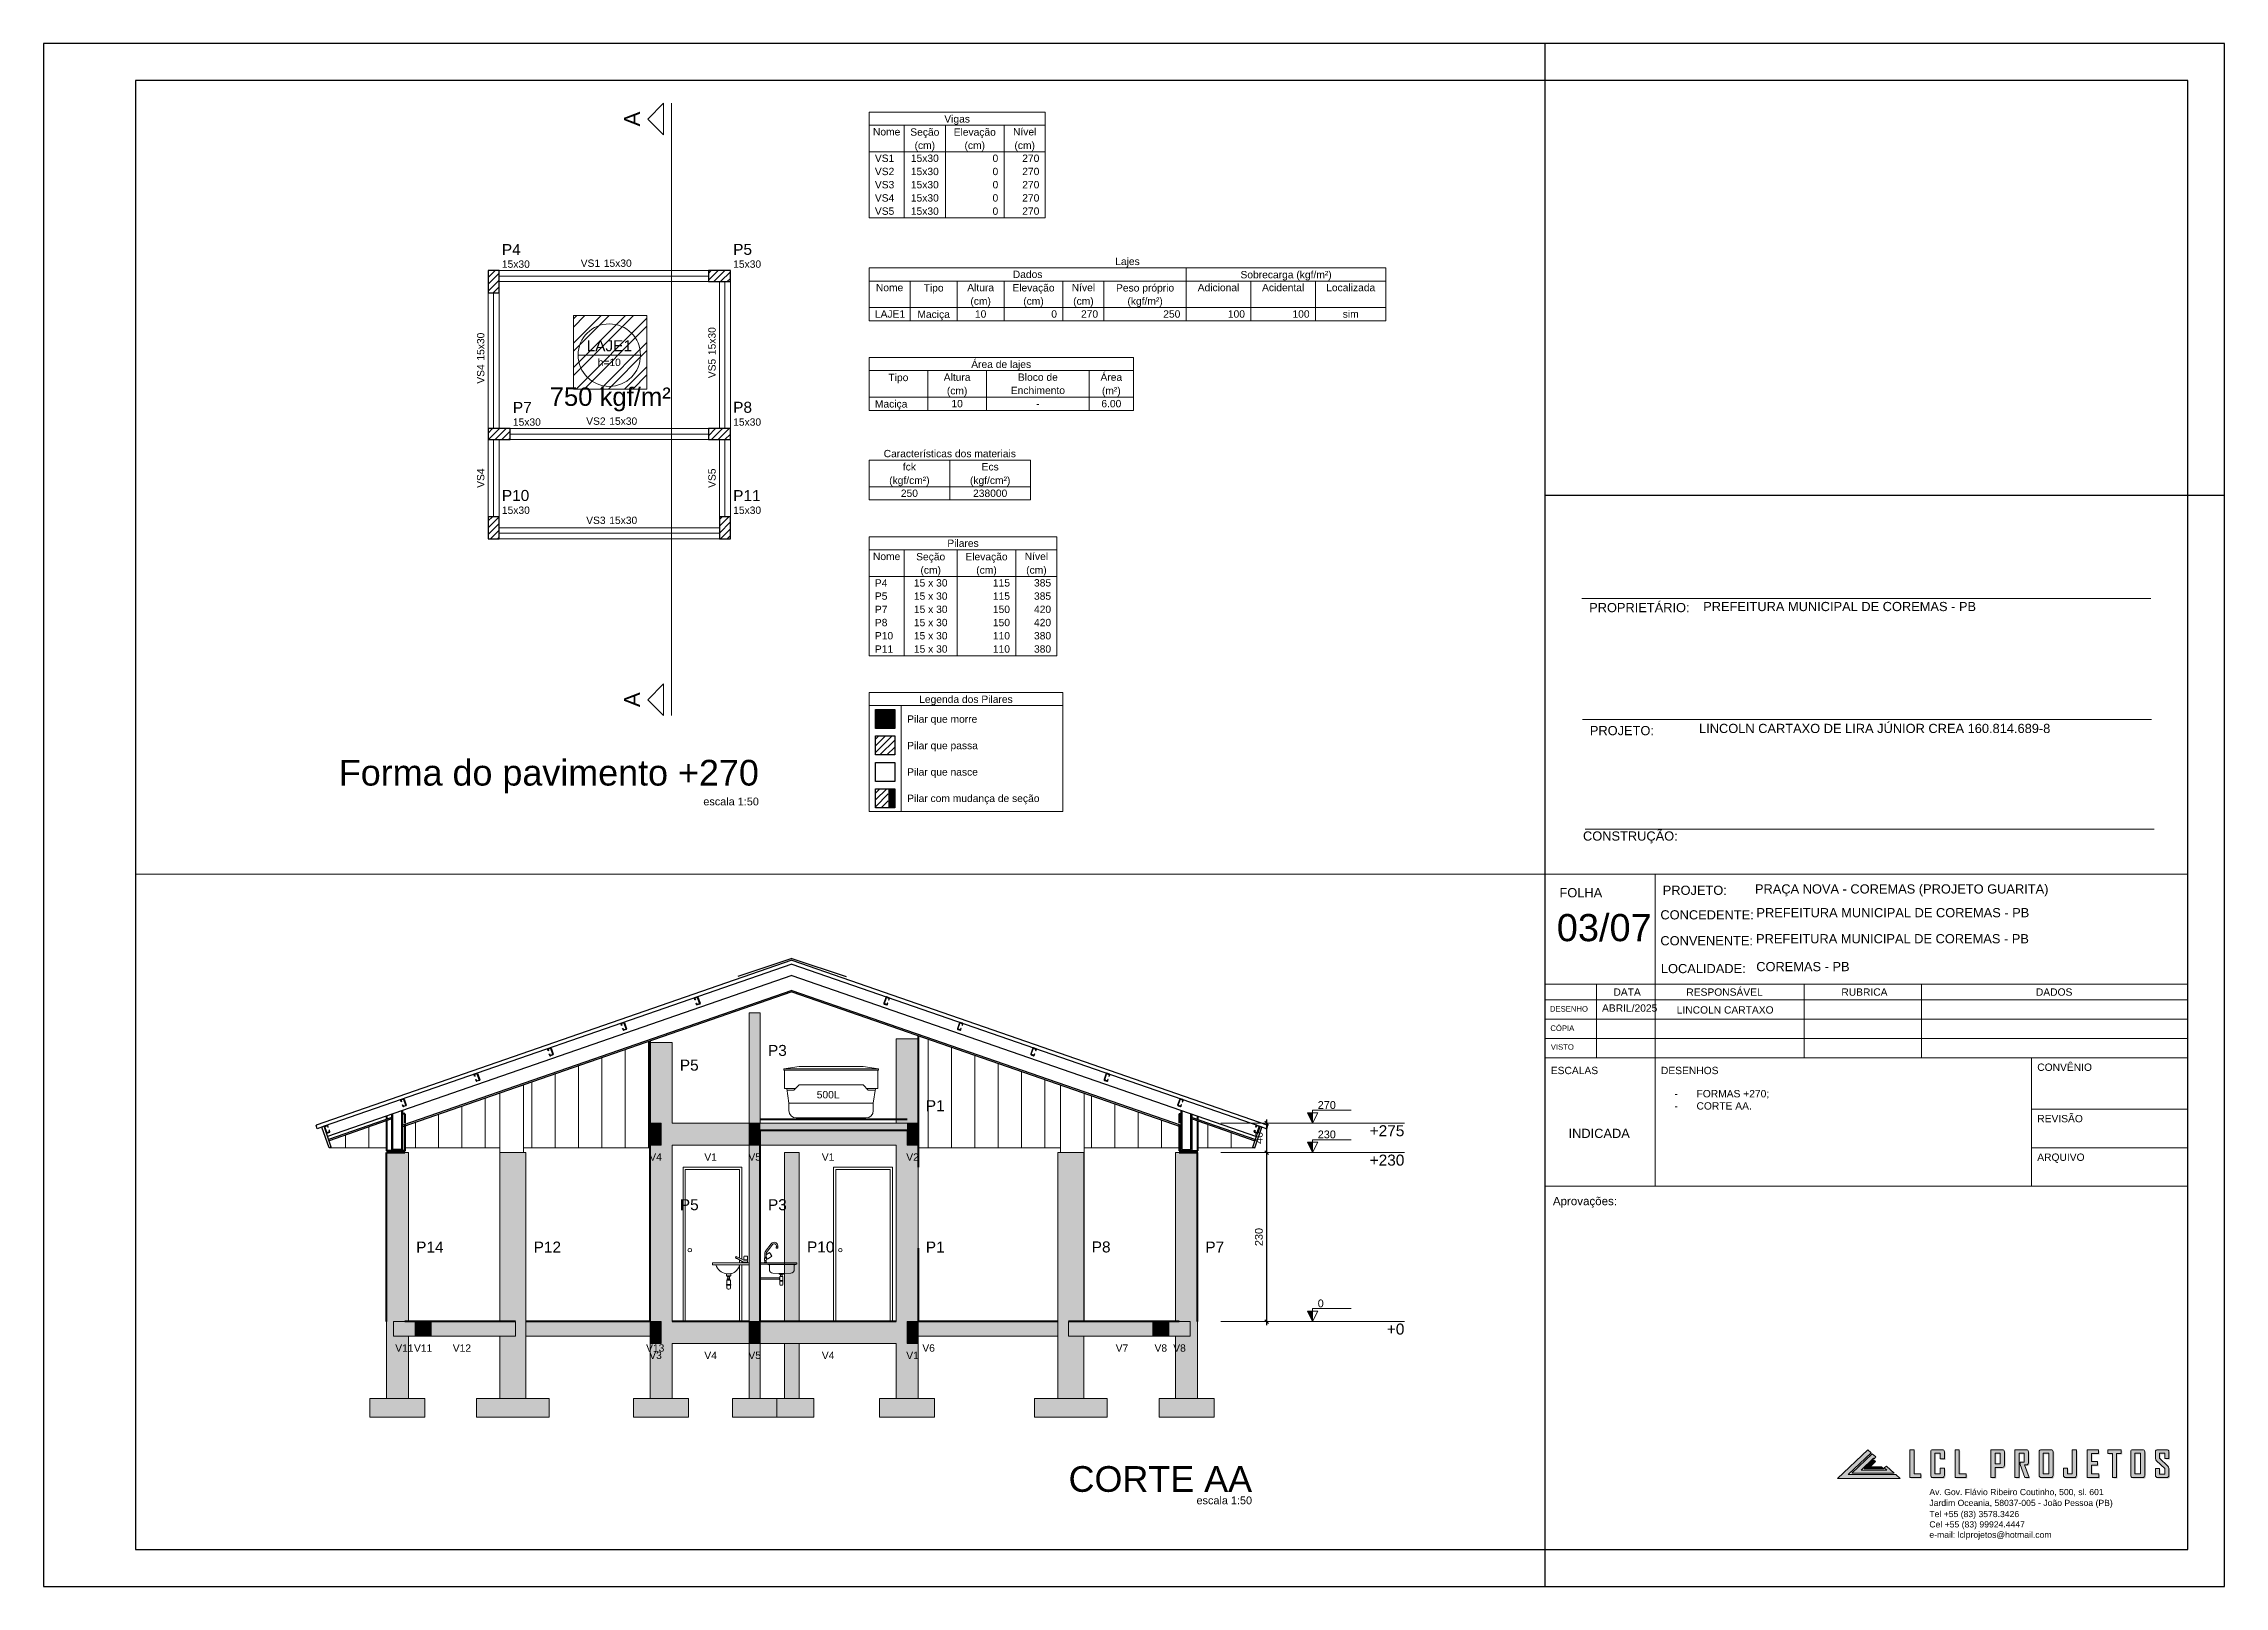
# Paper-space layout 'Layout3' of a CAD drawing. Header units: millimetres. Extents: x 0 to 0.594, y 0 to 0.42.
# The model-space entities are those that its viewports show. They can reach past a viewport. Long polylines and large blocks are cut down to what shows.
import ezdxf

# ---------------------------------------------------------------- set-up
doc = ezdxf.new("R2010")
doc.units = ezdxf.units.MM
for name, color, linetype, lineweight in [('carimbo', 7, 'Continuous', 20), ('CR-Paredes', 7, 'Continuous', 5), ('CR-Textos dos elementos', 4, 'Continuous', 30), ('FO-Cortes', 9, 'Continuous', 5), ('FO-Cotas', 5, 'Continuous', 5), ('FO-Eixos', 5, 'Continuous', 5), ('FO-Hachuras das lajes', 1, 'Continuous', 20), ('FO-Hachuras dos pilares', 9, 'Continuous', 5), ('FO-Níveis', 9, 'Continuous', 5), ('FO-Pilares', 4, 'Continuous', 30), ('FO-Pilares pré-moldados', 3, 'Continuous', 20), ('FO-Seção das fundações', 9, 'Continuous', 5), ('FO-Textos das lajes', 3, 'Continuous', 20), ('FO-Textos das vigas', 7, 'Continuous', 5), ('FO-Textos dos pilares', 7, 'Continuous', 5), ('FO-Títulos', 1, 'Continuous', 20), ('FO-Vigas', 1, 'Continuous', 20), ('Frente', 7, 'Continuous', 0), ('KIRYA - PAREDE', 7, 'Continuous', 40), ('KIRYA - PAREDE VISTA', 7, 'Continuous', 15), ('KIRYA - SQUADRIA', 7, 'Continuous', 5), ('LAYOUT-WC_COZINHA', 7, 'Continuous', 5), ('LOGO LCL', 8, 'Continuous', 0), ('PAREDES', 7, 'Continuous', 40)]:
    doc.layers.add(name, color=color, linetype=linetype, lineweight=lineweight)
for name, color, linetype in [('cielo falso de gypsum', 3, 'Continuous'), ('forro de durock', 3, 'Continuous'), ('Perlin', 2, 'Continuous'), ('Techo', 2, 'Continuous')]:
    doc.layers.add(name, color=color, linetype=linetype)
doc.styles.add('Arial', font='arial.ttf')
doc.styles.add('ROMANS', font='romans.shx')
doc.styles.get("Standard").update_dxf_attribs({"font": 'arial.ttf'})
doc.dimstyles.new('UM_50.000000', dxfattribs={"dimtxt": 0.18, "dimasz": 0.1, "dimexe": 0.1, "dimexo": 0.2, "dimgap": 0, "dimtad": 1, "dimtih": 1, "dimtoh": 1, "dimdec": 1, "dimlfac": 50, "dimzin": 0, "dimdsep": 46, "dimtxsty": 'Standard', "dimblk": 'CLOSED', "dimblk1": 'CLOSED', "dimblk2": 'CLOSED', "dimcen": 0.09, "dimdle": 0.1, "dimadec": 1, "dimazin": 2, "dimtfac": 1, "dimtdec": 4, "dimtofl": 0, "dimtmove": 0, "dimatfit": 3, "dimldrblk": 'CLOSED', "dimfxl": 1, "dimtolj": 1, "dimarcsym": 0})
pattern_1 = [(45, (0, 8.20778), (-0.092047625, 0.092047625), [])]

psp = doc.layouts.new('Layout3')

# ---------------------------------------------------------------- texts
at = {"style": 'Arial'}
for s, p in [('Av. Gov. Flávio Ribeiro Coutinho, 500, sl. 601', (0.51364, 0.02484)), ('Jardim Oceania, 58037-005 - João Pessoa (PB)', (0.51364, 0.02188)), ('Tel +55 (83) 3578.3426   ', (0.51364, 0.01885)), ('e-mail: lclprojetos@hotmail.com', (0.51364, 0.01322)), ('Cel +55 (83) 99924.4447   ', (0.51364, 0.01604))]:
    psp.add_text(s, height=0.00168, dxfattribs=at).set_placement(p)
at = {"layer": 'carimbo', "attachment_point": 1}
for s, width, gutter_width, heights, insert, char_height, style in [('\\pxql;{\\fArial|b0|i0|c0|p34;PROPRIETÁRIO:}', 0.0280628, 0.001, [0], (0.42097, 0.26772), 0.0025, 'ROMANS'), ('PREFEITURA MUNICIPAL DE COREMAS - PB', 0.1104933, 0.001, [0], (0.45204, 0.26801), 0.0025, 'Arial'), ('\\pxql;{\\fArial|b0|i0|c0|p34;PROJETO:}', 0.0280628, 0.001, [0], (0.42117, 0.23423), 0.0025, 'ROMANS'), ('\\pxql;LINCOLN CARTAXO DE LIRA JÚNIOR CREA 160.814.689-8 ', 0.1266411, 0.001, [0], (0.45091, 0.23482), 0.0025, 'Arial'), ('\\pxql;{\\fArial|b0|i0|c0|p34;CONSTRUÇÃO:}', 0.0280628, 0.001, [0], (0.4193, 0.20553), 0.0025, 'ROMANS'), ('\\pxql;{\\fArial|b0|i0|c0|p34;FOLHA}', 0.0151991, 0.001, [0], (0.41289, 0.1901), 0.0025, 'ROMANS'), ('\\pxql;{\\fArial|b0|i0|c0|p34;PROJETO:}', 0.0151991, 0.001, [0], (0.44102, 0.19076), 0.0025, 'Arial'), ('PRAÇA NOVA - COREMAS (PROJETO GUARITA)', 0.1113722, 0.001, [0], (0.46614, 0.19112), 0.0025, 'Arial'), ('PREFEITURA MUNICIPAL DE COREMAS - PB', 0.1113722, 0.001, [0], (0.46654, 0.18466), 0.0025, 'Arial'), ('03/07', 0.0678839, 0.000771, [0], (0.41216, 0.18304), 0.007398, 'Arial'), ('\\pxql;CONCEDENTE:', 0.0151991, 0.001, [0], (0.44038, 0.18407), 0.0025, 'Arial'), ('\\pxql;CONVENENTE:', 0.0151991, 0.001, [0], (0.44038, 0.17702), 0.0025, 'Arial'), ('\\pxql;PREFEITURA MUNICIPAL DE COREMAS - PB', 0.1164507, 0.001, [0], (0.46644, 0.17757), 0.0025, 'Arial'), ('\\pxql;{\\fArial|b0|i0|c0|p34;LOCALIDADE:}', 0.0151991, 0.001, [0], (0.44052, 0.16944), 0.0025, 'Arial'), ('COREMAS - PB', 0.108829, 0.001, [0], (0.46649, 0.16998), 0.0025, 'Arial'), ('\\pxql;{\\fArial|b0|i0|c0|p34;DATA}', 0.0151991, 0.001, [0], (0.42759, 0.1628), 0.002, 'ROMANS'), ('\\pxql;{\\fArial|b0|i0|c0|p34;RESPONSÁVEL}', 0.0151991, 0.001, [0], (0.44744, 0.16279), 0.002, 'ROMANS'), ('\\pxql;{\\fArial|b0|i0|c0|p34;RUBRICA}', 0.0151991, 0.001, [0], (0.48967, 0.1628), 0.002, 'ROMANS'), ('\\pxql;{\\fArial|b0|i0|c0|p34;DADOS}', 0.0151991, 0.001, [0], (0.54266, 0.1628), 0.002, 'ROMANS'), ('\\pxql;{\\fArial|b0|i0|c0|p34;DESENHO}', 0.0151991, 0.001, [0], (0.41029, 0.15796), 0.0015, 'ROMANS'), ('LINCOLN CARTAXO', 0.0300409, 0.001, [0], (0.44482, 0.15793), 0.002, 'Arial'), ('\\pxql;{\\fArial|b0|i0|c0|p34;CÓPIA}', 0.0151991, 0.001, [0], (0.41041, 0.15271), 0.0015, 'ROMANS'), ('\\pxql;{\\fArial|b0|i0|c0|p34;VISTO}', 0.0151991, 0.001, [0], (0.41053, 0.14759), 0.0015, 'ROMANS'), ('\\pxql;CONVÊNIO', 0.0151991, 0.001, [0], (0.54303, 0.14234), 0.002, 'Arial'), ('\\pxql;{\\fArial|b0|i0|c0|p34;ESCALAS}', 0.0151991, 0.001, [0], (0.41053, 0.14145), 0.002, 'ROMANS'), ('\\pxql;{\\fArial|b0|i0|c0|p34;DESENHOS}', 0.0151991, 0.001, [0], (0.44053, 0.14145), 0.002, 'ROMANS'), ('\\pxi-3,l4,t4;{\\fArial|b0|i0|c0|p34;-^IFORMAS +270;\\P-^ICORTE AA.}', 0.100381, 0.001, [0.0205], (0.44222, 0.13513), 0.002, 'ROMANS'), ('{\\fArial|b0|i0|c0|p34;REVISÃO}', 0.0151991, 0.001, [0], (0.54303, 0.12834), 0.002, 'ROMANS'), ('\\pxql;INDICADA', 0.0194097, 0.001, [0], (0.41536, 0.12458), 0.0025, 'Arial'), ('\\pxql;{\\fArial|b0|i0|c0|p34;ARQUIVO}', 0.0151991, 0.001, [0], (0.54303, 0.11784), 0.002, 'ROMANS'), ('\\pxql;Aprovações:', 0.0227986, 0.0015, [0], (0.4111, 0.10602), 0.00225, 'Arial')]:
    psp.add_mtext_dynamic_manual_height_columns(s, width=width, gutter_width=gutter_width, heights=heights, dxfattribs=dict(at, insert=insert, char_height=char_height, style=style))
at = {"layer": 'carimbo', "insert": (0.42448, 0.15844), "char_height": 0.002, "width": 0.0151991, "attachment_point": 1, "style": 'Arial'}
psp.add_mtext('ABRIL/2025', dxfattribs=at)

msp = doc.modelspace()

# ---------------------------------------------------------------- texts
at = {"layer": 'CR-Textos dos elementos', "color": 4, "insert": (189.1106, 29.4492), "char_height": 0.5, "width": 6, "attachment_point": 8, "line_spacing_factor": 0.798, "style": 'Arial'}
msp.add_mtext('750 kgf/m²', dxfattribs=at)
at = {"layer": 'FO-Cortes', "char_height": 0.43, "width": 0.516, "attachment_point": 8, "rotation": 90.00021, "line_spacing_factor": 0.798, "style": 'Arial'}
for insert in [(189.9177, 37.4093), (189.9177, 21.6001)]:
    msp.add_mtext('A', dxfattribs=dict(at, insert=insert))
at = {"layer": 'FO-Textos das lajes', "attachment_point": 8, "line_spacing_factor": 0.798, "style": 'Arial'}
for s, insert, char_height, width in [('LAJE1', (189.0846, 31.0812), 0.3, 1.8), ('h=10', (189.0846, 30.6812), 0.2, 0.96)]:
    msp.add_mtext(s, dxfattribs=dict(at, insert=insert, char_height=char_height, width=width))
at = {"layer": 'FO-Textos das vigas', "char_height": 0.2, "line_spacing_factor": 0.798, "style": 'Arial'}
for s, insert, width, attachment_point in [('Vigas', (198.5596, 37.2524), 1.2, 8), ('Nome', (196.6396, 36.9584), 0.96, 8), ('Seção', (197.6796, 36.8924), 1.2, 8), ('Elevação', (199.0396, 36.8924), 1.92, 8), ('Nível', (200.3996, 36.9584), 1.2, 8), ('VS1', (196.3196, 36.2384), 0.72, 7), ('15x30', (197.6796, 36.2384), 1.2, 8), ('(cm)', (197.6796, 36.5324), 0.96, 8), ('(cm)', (199.0396, 36.5324), 0.96, 8), ('0', (199.6796, 36.2384), 0.24, 9), ('(cm)', (200.3996, 36.5324), 0.96, 8), ('270', (200.7996, 36.2384), 0.72, 9), ('VS2', (196.3196, 35.8784), 0.72, 7), ('VS3', (196.3196, 35.5184), 0.72, 7), ('15x30', (197.6796, 35.8784), 1.2, 8), ('15x30', (197.6796, 35.5184), 1.2, 8), ('0', (199.6796, 35.8784), 0.24, 9), ('0', (199.6796, 35.5184), 0.24, 9), ('270', (200.7996, 35.8784), 0.72, 9), ('270', (200.7996, 35.5184), 0.72, 9), ('VS4', (196.3196, 35.1584), 0.72, 7), ('15x30', (197.6796, 35.1584), 1.2, 8), ('0', (199.6796, 35.1584), 0.24, 9), ('270', (200.7996, 35.1584), 0.72, 9), ('VS5', (196.3196, 34.7984), 0.72, 7), ('15x30', (197.6796, 34.7984), 1.2, 8), ('0', (199.6796, 34.7984), 0.24, 9), ('270', (200.7996, 34.7984), 0.72, 9), ('VS1', (188.8346, 33.3812), 0.72, 9), ('15x30', (188.9346, 33.3812), 1.2, 7), ('Dados', (200.4796, 33.0784), 1.2, 8), ('Lajes', (203.1996, 33.3724), 1.2, 8), ('Sobrecarga (kgf/m²)', (207.5196, 33.0124), 4.56, 8), ('Nome', (196.7196, 32.7184), 0.96, 8), ('Tipo', (197.9196, 32.6524), 0.96, 8), ('Altura', (199.1996, 32.7184), 1.44, 8), ('Elevação', (200.6396, 32.6524), 1.92, 8), ('Nível', (201.9996, 32.7184), 1.2, 8), ('Peso próprio', (203.6796, 32.6524), 2.88, 8), ('Adicional', (205.6796, 32.7184), 2.16, 8), ('Acidental', (207.4396, 32.7184), 2.16, 8), ('Localizada', (209.2796, 32.7184), 2.4, 8), ('LAJE1', (196.3196, 31.9984), 1.2, 7), ('Maciça', (197.9196, 31.9324), 1.44, 8), ('(cm)', (199.1996, 32.2924), 0.96, 8), ('10', (199.1996, 31.9984), 0.48, 8), ('(cm)', (200.6396, 32.2924), 0.96, 8), ('0', (201.2796, 31.9984), 0.24, 9), ('(cm)', (201.9996, 32.2924), 0.96, 8), ('270', (202.3996, 31.9984), 0.72, 9), ('(kgf/m²)', (203.6796, 32.2924), 1.92, 8), ('250', (204.6396, 31.9984), 0.72, 9), ('100', (206.3996, 31.9984), 0.72, 9), ('100', (208.1596, 31.9984), 0.72, 9), ('sim', (209.2796, 31.9984), 0.72, 8), ('Tipo', (196.9596, 30.2124), 0.96, 8), ('Altura', (198.5596, 30.2784), 1.44, 8), ('Área de lajes', (199.7596, 30.5724), 3.12, 8), ('Bloco de', (200.7596, 30.2784), 1.92, 8), ('Área', (202.7596, 30.2784), 0.96, 8), ('Maciça', (196.3196, 29.4924), 1.44, 7), ('(cm)', (198.5596, 29.8524), 0.96, 8), ('10', (198.5596, 29.5584), 0.48, 8), ('Enchimento', (200.7596, 29.9184), 2.4, 8), ('6.00', (202.7596, 29.5584), 0.96, 8), ('(m²)', (202.7596, 29.8524), 0.96, 8), ('VS2', (188.9846, 29.0812), 0.72, 9), ('15x30', (189.0846, 29.0812), 1.2, 7), ('-', (200.7596, 29.5584), 0.24, 8), ('Características dos materiais', (198.3596, 28.1984), 6.96, 8), ('fck', (197.2596, 27.8384), 0.72, 8), ('Ecs', (199.4596, 27.8384), 0.72, 8), ('(kgf/cm²)', (197.2596, 27.4124), 2.16, 8), ('250', (197.2596, 27.1184), 0.72, 8), ('(kgf/cm²)', (199.4596, 27.4124), 2.16, 8), ('238000', (199.4596, 27.1184), 1.44, 8), ('VS3', (188.9846, 26.3812), 0.72, 9), ('15x30', (189.0846, 26.3812), 1.2, 7), ('Legenda dos Pilares', (198.7996, 21.4524), 4.56, 8), ('Pilar que morre', (197.1996, 20.9124), 3.6, 7), ('Pilar que passa', (197.1996, 20.1924), 3.6, 7), ('Pilar que nasce', (197.1996, 19.4724), 3.6, 7), ('Pilar com mudança de seção', (197.1996, 18.7524), 6.24, 7)]:
    msp.add_mtext(s, dxfattribs=dict(at, insert=insert, width=width, attachment_point=attachment_point))
at = {"layer": 'FO-Textos das vigas', "char_height": 0.2, "rotation": 90.00021, "line_spacing_factor": 0.798, "style": 'Arial'}
for s, insert, width, attachment_point in [('15x30', (185.6846, 30.8312), 1.2, 7), ('15x30', (191.9846, 30.9812), 1.2, 7), ('VS4', (185.6846, 30.7312), 0.72, 9), ('VS5', (191.9846, 30.8812), 0.72, 9), ('VS4', (185.6846, 27.6312), 0.72, 8), ('VS5', (191.9846, 27.6312), 0.72, 8)]:
    msp.add_mtext(s, dxfattribs=dict(at, insert=insert, width=width, attachment_point=attachment_point))
at = {"layer": 'FO-Textos dos pilares', "line_spacing_factor": 0.798, "style": 'Arial'}
for s, insert, char_height, width, attachment_point in [('P4', (186.1596, 33.7062), 0.3, 0.72, 7), ('P5', (192.4596, 33.7062), 0.3, 0.72, 7), ('15x30', (186.1596, 33.3562), 0.2, 1.2, 7), ('15x30', (192.4596, 33.3562), 0.2, 1.2, 7), ('P7', (186.4596, 29.4062), 0.3, 0.72, 7), ('P8', (192.4596, 29.4062), 0.3, 0.72, 7), ('15x30', (186.4596, 29.0562), 0.2, 1.2, 7), ('15x30', (192.4596, 29.0562), 0.2, 1.2, 7), ('15x30', (186.1596, 26.6562), 0.2, 1.2, 7), ('P10', (186.1596, 27.0062), 0.3, 1.08, 7), ('15x30', (192.4596, 26.6562), 0.2, 1.2, 7), ('P11', (192.4596, 27.0062), 0.3, 1.08, 7), ('Nome', (196.6396, 25.3984), 0.2, 0.96, 8), ('Seção', (197.8396, 25.3324), 0.2, 1.2, 8), ('Pilares', (198.7196, 25.7584), 0.2, 1.68, 8), ('Elevação', (199.3596, 25.3324), 0.2, 1.92, 8), ('Nível', (200.7196, 25.3984), 0.2, 1.2, 8), ('(cm)', (197.8396, 24.9724), 0.2, 0.96, 8), ('(cm)', (199.3596, 24.9724), 0.2, 0.96, 8), ('(cm)', (200.7196, 24.9724), 0.2, 0.96, 8), ('P4', (196.3196, 24.6784), 0.2, 0.48, 7), ('P5', (196.3196, 24.3184), 0.2, 0.48, 7), ('15 x 30', (197.8396, 24.6784), 0.2, 1.68, 8), ('15 x 30', (197.8396, 24.3184), 0.2, 1.68, 8), ('115', (199.9996, 24.6784), 0.2, 0.72, 9), ('115', (199.9996, 24.3184), 0.2, 0.72, 9), ('385', (201.1196, 24.6784), 0.2, 0.72, 9), ('385', (201.1196, 24.3184), 0.2, 0.72, 9), ('P7', (196.3196, 23.9584), 0.2, 0.48, 7), ('P8', (196.3196, 23.5984), 0.2, 0.48, 7), ('15 x 30', (197.8396, 23.9584), 0.2, 1.68, 8), ('15 x 30', (197.8396, 23.5984), 0.2, 1.68, 8), ('150', (199.9996, 23.9584), 0.2, 0.72, 9), ('150', (199.9996, 23.5984), 0.2, 0.72, 9), ('420', (201.1196, 23.9584), 0.2, 0.72, 9), ('420', (201.1196, 23.5984), 0.2, 0.72, 9), ('P10', (196.3196, 23.2384), 0.2, 0.72, 7), ('15 x 30', (197.8396, 23.2384), 0.2, 1.68, 8), ('110', (199.9996, 23.2384), 0.2, 0.72, 9), ('380', (201.1196, 23.2384), 0.2, 0.72, 9), ('P11', (196.3196, 22.8784), 0.2, 0.72, 7), ('15 x 30', (197.8396, 22.8784), 0.2, 1.68, 8), ('110', (199.9996, 22.8784), 0.2, 0.72, 9), ('380', (201.1196, 22.8784), 0.2, 0.72, 9)]:
    msp.add_mtext(s, dxfattribs=dict(at, insert=insert, char_height=char_height, width=width, attachment_point=attachment_point))
at = {"layer": 'FO-Títulos', "attachment_point": 9, "line_spacing_factor": 0.798, "style": 'Arial'}
for s, insert, char_height, width in [('Forma do pavimento +270', (193.1596, 19.0511), 0.7, 19.32), ('escala 1:50', (193.1596, 18.72), 0.2118, 2.79576), ('CORTE AA', (25.4944, -2.0468), 0.7, 17.64), ('escala 1:50', (25.4944, -2.3779), 0.2118, 2.79576)]:
    msp.add_mtext(s, dxfattribs=dict(at, insert=insert, char_height=char_height, width=width))
at = {"layer": 'LAYOUT-WC_COZINHA', "color": 8, "style": 'Arial'}
msp.add_text('500L', height=0.2, dxfattribs=at).set_placement((13.6369, 8.6766))

# ---------------------------------------------------------------- blocks, each defined once
blk = doc.blocks.new('_OBLIQUE')
at = {"color": 0, "linetype": 'ByBlock', "lineweight": -2}
blk.add_line((-0.5, -0.5), (0.5, 0.5), dxfattribs=at)
blk = doc.blocks.new('*D3')
at = {"layer": 'Defpoints', "color": 0, "transparency": 16777216}
for p in [(29.42466, 4.6), (29.42466, 4.6), (29.42466, 0)]:
    blk.add_point(p, dxfattribs=at)
at = {"layer": 'FO-Hachuras das lajes', "color": 0, "linetype": 'Continuous', "lineweight": -2, "transparency": 16777216}
blk.add_line((29.42466, -0.1), (29.42466, 4.7), dxfattribs=at)
at = {"layer": 'FO-Hachuras das lajes', "color": 0, "lineweight": -2, "transparency": 16777216, "xscale": 0.1, "yscale": 0.1, "zscale": 0.1}
for p, rotation in [((29.42466, 4.6), 90), ((29.42466, 0), 270)]:
    blk.add_blockref('_OBLIQUE', p, dxfattribs=dict(at, rotation=rotation))
at = {"layer": 'FO-Hachuras das lajes', "transparency": 16777216, "insert": (29.21286, 2.3), "char_height": 0.2118, "attachment_point": 5, "rotation": 90, "style": 'Arial'}
blk.add_mtext('\\A1;230', dxfattribs=at)
blk = doc.blocks.new('*D4')
at = {"layer": 'Defpoints', "color": 0, "transparency": 16777216}
for p in [(29.42466, 5.4), (29.42466, 5.4), (29.42466, 4.6)]:
    blk.add_point(p, dxfattribs=at)
at = {"layer": 'FO-Hachuras das lajes', "color": 0, "linetype": 'Continuous', "lineweight": -2, "transparency": 16777216}
blk.add_line((29.42466, 4.5), (29.42466, 5.5), dxfattribs=at)
at = {"layer": 'FO-Hachuras das lajes', "color": 0, "lineweight": -2, "transparency": 16777216, "xscale": 0.1, "yscale": 0.1, "zscale": 0.1}
for p, rotation in [((29.42466, 5.4), 90), ((29.42466, 4.6), 270)]:
    blk.add_blockref('_OBLIQUE', p, dxfattribs=dict(at, rotation=rotation))
at = {"layer": 'FO-Hachuras das lajes', "transparency": 16777216, "insert": (29.21286, 5), "char_height": 0.2118, "attachment_point": 5, "rotation": 90, "style": 'Arial'}
blk.add_mtext('\\A1;40', dxfattribs=at)
blk = doc.blocks.new('A$Ca4274212')
at = {"layer": 'FO-Cortes', "linetype": 'Continuous'}
for points in [[(25.677791, 8), (25.677791, 8.28), (25.537791, 8.28), (25.677791, 8)], [(25.677791, 7.2), (25.677791, 7.48), (25.537791, 7.48), (25.677791, 7.2)], [(25.677791, 2.6), (25.677791, 2.88), (25.537791, 2.88), (25.677791, 2.6)]]:
    blk.add_hatch(color=256, dxfattribs=at).paths.add_polyline_path(points)
at = {"layer": 'FO-Níveis', "linetype": 'Continuous'}
for points in [[(7.632, 7.4), (7.932, 7.4), (7.932, 8), (7.632, 8), (7.632, 7.4)], [(10.332, 7.4), (10.632, 7.4), (10.632, 8), (10.332, 8), (10.332, 7.4)], [(10.482, 7.8), (14.782, 7.8), (14.782, 8), (10.482, 8), (10.482, 7.8)], [(14.632, 7.4), (14.932, 7.4), (14.932, 8), (14.632, 8), (14.632, 7.4)], [(1.235166, 2.2), (1.668084, 2.2), (1.668084, 2.6), (1.235166, 2.6), (1.235166, 2.2)], [(7.632, 2), (7.932, 2), (7.932, 2.6), (7.632, 2.6), (7.632, 2)], [(10.332, 2), (10.632, 2), (10.632, 2.6), (10.332, 2.6), (10.332, 2)], [(14.632, 2), (14.932, 2), (14.932, 2.6), (14.632, 2.6), (14.632, 2)], [(21.327916, 2.2), (21.760834, 2.2), (21.760834, 2.6), (21.327916, 2.6), (21.327916, 2.2)]]:
    blk.add_hatch(color=256, dxfattribs=at).paths.add_polyline_path(points)
at = {"layer": 'FO-Cortes'}
for points in [[(25.677791, 8), (25.817791, 8.28), (25.537791, 8.28), (25.677791, 8), (25.677791, 8.35), (26.727791, 8.35)], [(25.677791, 7.2), (25.817791, 7.48), (25.537791, 7.48), (25.677791, 7.2), (25.677791, 7.55), (26.727791, 7.55)], [(25.677791, 2.6), (25.817791, 2.88), (25.537791, 2.88), (25.677791, 2.6), (25.677791, 2.95), (26.727791, 2.95)]]:
    blk.add_lwpolyline(points, dxfattribs=at)
at = {"layer": 'FO-Cotas'}
for p, q in [((10.632, 11), (10.332, 11)), ((10.332, 11), (10.332, 9.5)), ((10.632, 9.5), (10.632, 11)), ((8.232, 10.2), (7.632, 10.2)), ((7.632, 10.2), (7.632, 9.5)), ((8.232, 9.5), (8.232, 10.2)), ((14.932, 10.3), (14.332, 10.3)), ((14.332, 10.3), (14.332, 8)), ((14.932, 8), (14.932, 10.3)), ((7.632, 9.5), (7.632, 8)), ((8.232, 8), (8.232, 9.5)), ((10.332, 9.5), (10.332, 8)), ((10.632, 8), (10.632, 9.5)), ((10.332, 8), (8.232, 8)), ((1.05, 7.2), (0.45, 7.2)), ((0.45, 7.2), (0.45, 2.6)), ((1.05, 2.6), (1.05, 7.2)), ((4.250107, 7.2), (3.543, 7.2)), ((3.543, 7.2), (3.543, 2.6)), ((4.250107, 2.6), (4.250107, 7.2)), ((7.632, 7.4), (7.632, 2.6)), ((8.232, 7.4), (10.332, 7.4)), ((8.232, 2.6), (8.232, 7.4)), ((10.332, 7.4), (10.332, 2.6)), ((10.632, 7.4), (14.332, 7.4)), ((10.632, 2.6), (10.632, 7.4)), ((11.696, 7.2), (11.296, 7.2)), ((11.296, 7.2), (11.296, 2.6)), ((11.696, 2.6), (11.696, 7.2)), ((14.332, 7.4), (14.332, 7.2)), ((14.332, 7.2), (14.332, 2.6)), ((14.932, 7.2), (14.932, 7.4)), ((14.932, 2.6), (14.932, 7.2)), ((19.450843, 7.2), (18.743736, 7.2)), ((18.743736, 7.2), (18.743736, 2.6)), ((19.450843, 2.6), (19.450843, 7.2)), ((22.546, 7.2), (21.946, 7.2)), ((21.946, 7.2), (21.946, 2.6)), ((22.546, 2.6), (22.546, 7.2)), ((0.45, 2.6), (0.45, 0.5)), ((0.648008, 2.6), (0.648008, 2.2)), ((1.017578, 2.6), (0.648008, 2.6)), ((1.05, 2.6), (1.017578, 2.6)), ((1.235166, 2.6), (1.05, 2.6)), ((3.543, 2.6), (1.668084, 2.6)), ((3.966714, 2.6), (3.543, 2.6)), ((3.966714, 2.2), (3.966714, 2.6)), ((4.250107, 2.2), (4.250107, 2.6)), ((7.632, 2.6), (4.250107, 2.6)), ((10.332, 2.6), (8.232, 2.6)), ((11.296, 2.6), (10.632, 2.6)), ((11.372561, 2.6), (11.296, 2.6)), ((11.619504, 2.6), (11.372561, 2.6)), ((11.696, 2.6), (11.619504, 2.6)), ((14.332, 2.6), (11.696, 2.6)), ((18.743736, 2.6), (14.932, 2.6)), ((18.743736, 2.6), (18.743736, 2.2)), ((19.027118, 2.2), (19.027118, 2.6)), ((19.450843, 2.6), (19.027118, 2.6)), ((21.327916, 2.6), (19.450843, 2.6)), ((21.946, 2.6), (21.760834, 2.6)), ((21.978434, 2.6), (21.946, 2.6)), ((22.347993, 2.6), (21.978434, 2.6)), ((22.347993, 2.2), (22.347993, 2.6)), ((22.546, 0.5), (22.546, 2.6)), ((0.648008, 2.2), (1.017578, 2.2)), ((1.017578, 2.2), (1.05, 2.2)), ((1.05, 0.5), (1.05, 2.2)), ((1.05, 2.2), (1.235166, 2.2)), ((1.668084, 2.2), (3.543, 2.2)), ((3.543, 2.2), (3.543, 0.5)), ((3.543, 2.2), (3.966714, 2.2)), ((4.250107, 0.5), (4.250107, 2.2)), ((4.250107, 2.2), (7.632, 2.2)), ((7.632, 2), (7.632, 0.5)), ((8.232, 2), (10.332, 2)), ((8.232, 0.5), (8.232, 2)), ((10.332, 2), (10.332, 0.5)), ((10.632, 2), (11.296, 2)), ((10.632, 0.5), (10.632, 2)), ((11.296, 2), (11.296, 0.5)), ((11.296, 2), (11.696, 2)), ((11.696, 0.5), (11.696, 2)), ((11.696, 2), (14.332, 2)), ((14.332, 2), (14.332, 0.5)), ((14.932, 2.2), (18.743736, 2.2)), ((14.932, 0.5), (14.932, 2)), ((18.743736, 2.2), (18.743736, 0.5)), ((19.027118, 2.2), (19.450843, 2.2)), ((19.450843, 0.5), (19.450843, 2.2)), ((19.450843, 2.2), (21.327916, 2.2)), ((21.760834, 2.2), (21.946, 2.2)), ((21.946, 2.2), (21.946, 0.5)), ((21.946, 2.2), (21.978434, 2.2)), ((21.978434, 2.2), (22.347993, 2.2)), ((0, 0.5), (0, 0)), ((0.45, 0.5), (0, 0.5)), ((1.5, 0), (0, 0)), ((1.05, 0.5), (0.45, 0.5)), ((1.5, 0.5), (1.05, 0.5)), ((1.5, 0), (1.5, 0.5)), ((2.906604, 0.5), (2.906604, 0)), ((3.543, 0.5), (2.906604, 0.5)), ((4.886503, 0), (2.906604, 0)), ((4.250107, 0.5), (3.543, 0.5)), ((4.886503, 0.5), (4.250107, 0.5)), ((4.886503, 0), (4.886503, 0.5)), ((7.182, 0.5), (7.182, 0)), ((7.632, 0.5), (7.182, 0.5)), ((8.682, 0), (7.182, 0)), ((8.232, 0.5), (7.632, 0.5)), ((8.682, 0.5), (8.232, 0.5)), ((8.682, 0), (8.682, 0.5)), ((9.882, 0.5), (9.882, 0)), ((10.332, 0.5), (9.882, 0.5)), ((10.896, 0), (9.882, 0)), ((10.632, 0.5), (10.332, 0.5)), ((10.896, 0.5), (10.632, 0.5)), ((11.082, 0.5), (10.896, 0.5)), ((11.082, 0), (10.896, 0)), ((11.296, 0.5), (11.082, 0.5)), ((11.082, 0), (11.082, 0.5)), ((12.096, 0), (11.082, 0)), ((11.696, 0.5), (11.296, 0.5)), ((12.096, 0.5), (11.696, 0.5)), ((12.096, 0), (12.096, 0.5)), ((13.882, 0.5), (13.882, 0)), ((14.332, 0.5), (13.882, 0.5)), ((15.382, 0), (13.882, 0)), ((14.932, 0.5), (14.332, 0.5)), ((15.382, 0.5), (14.932, 0.5)), ((15.382, 0), (15.382, 0.5)), ((18.10734, 0.5), (18.10734, 0)), ((18.743736, 0.5), (18.10734, 0.5)), ((20.087239, 0), (18.10734, 0)), ((19.450843, 0.5), (18.743736, 0.5)), ((20.087239, 0.5), (19.450843, 0.5)), ((20.087239, 0), (20.087239, 0.5)), ((21.496, 0.5), (21.496, 0)), ((21.946, 0.5), (21.496, 0.5)), ((22.996, 0), (21.496, 0)), ((22.546, 0.5), (21.946, 0.5)), ((22.996, 0.5), (22.546, 0.5)), ((22.996, 0), (22.996, 0.5))]:
    blk.add_line(p, q, dxfattribs=at)
at = {"layer": 'FO-Eixos', "linetype": 'Continuous'}
for p, q in [((23.177791, 8), (28.177791, 8)), ((23.177791, 7.2), (28.177791, 7.2))]:
    blk.add_line(p, q, dxfattribs=at)
at = {"layer": 'FO-Eixos'}
blk.add_line((23.177791, 2.6), (28.177791, 2.6), dxfattribs=at)
at = {"layer": 'FO-Títulos'}
for p, q in [((7.932, 8), (7.632, 8)), ((7.632, 8), (7.632, 7.4)), ((7.932, 7.4), (7.932, 8)), ((10.332, 8), (10.332, 7.4)), ((10.482, 8), (10.332, 8)), ((10.632, 8), (10.482, 8)), ((14.332, 8), (10.632, 8)), ((10.632, 7.4), (10.632, 7.8)), ((10.632, 7.8), (14.332, 7.8)), ((14.632, 8), (14.332, 8)), ((14.332, 7.8), (14.632, 7.8)), ((14.782, 8), (14.632, 8)), ((14.632, 7.8), (14.632, 7.4)), ((14.932, 8), (14.782, 8)), ((14.932, 7.4), (14.932, 8)), ((7.632, 7.4), (7.932, 7.4)), ((10.332, 7.4), (10.632, 7.4)), ((14.632, 7.4), (14.932, 7.4)), ((1.668084, 2.6), (1.235166, 2.6)), ((1.235166, 2.6), (1.235166, 2.2)), ((1.668084, 2.2), (1.668084, 2.6)), ((7.932, 2.6), (7.632, 2.6)), ((7.632, 2.6), (7.632, 2.2)), ((7.932, 2.2), (7.932, 2.6)), ((10.632, 2.6), (10.332, 2.6)), ((10.332, 2.6), (10.332, 2.2)), ((10.632, 2.2), (10.632, 2.6)), ((14.932, 2.6), (14.632, 2.6)), ((14.632, 2.6), (14.632, 2.2)), ((14.932, 2.2), (14.932, 2.6)), ((21.760834, 2.6), (21.327916, 2.6)), ((21.327916, 2.6), (21.327916, 2.2)), ((21.760834, 2.2), (21.760834, 2.6)), ((1.235166, 2.2), (1.668084, 2.2)), ((7.632, 2.2), (7.632, 2)), ((7.632, 2), (7.932, 2)), ((7.932, 2), (7.932, 2.2)), ((10.332, 2.2), (10.332, 2)), ((10.332, 2), (10.632, 2)), ((10.632, 2), (10.632, 2.2)), ((14.632, 2.2), (14.632, 2)), ((14.632, 2), (14.932, 2)), ((14.932, 2), (14.932, 2.2)), ((21.327916, 2.2), (21.760834, 2.2))]:
    blk.add_line(p, q, dxfattribs=at)
at = {"layer": 'FO-Cortes', "line_spacing_factor": 0.798, "style": 'Arial'}
for s, insert, char_height, width, attachment_point in [('270', (25.818131, 8.38496), 0.212, 0.7632, 7), ('230', (25.818131, 7.58496), 0.212, 0.7632, 7), ('+275', (28.178131, 7.64), 0.3, 1.44, 9), ('+230', (28.178131, 6.84), 0.3, 1.44, 9), ('0', (25.818131, 2.98496), 0.212, 0.2544, 7), ('+0', (28.178131, 2.24), 0.3, 0.72, 9)]:
    blk.add_mtext(s, dxfattribs=dict(at, insert=insert, char_height=char_height, width=width, attachment_point=attachment_point))
at = {"layer": 'FO-Pilares pré-moldados', "char_height": 0.3, "attachment_point": 7, "line_spacing_factor": 0.798, "style": 'Arial'}
for s, insert, width in [('P3', (10.844131, 9.826), 0.72), ('P5', (8.444131, 9.426), 0.72), ('P1', (15.144131, 8.326), 0.72), ('P5', (8.444131, 5.626), 0.72), ('P3', (10.844131, 5.626), 0.72), ('P14', (1.262131, 4.476), 1.08), ('P12', (4.462131, 4.476), 1.08), ('P10', (11.908131, 4.476), 1.08), ('P1', (15.144131, 4.476), 0.72), ('P8', (19.663131, 4.476), 0.72), ('P7', (22.758131, 4.476), 0.72)]:
    blk.add_mtext(s, dxfattribs=dict(at, insert=insert, width=width))
at = {"layer": 'FO-Seção das fundações', "char_height": 0.2, "attachment_point": 8, "line_spacing_factor": 0.798, "style": 'Arial'}
for s, insert, width in [('V4', (7.782131, 6.976), 0.48), ('V1', (9.282131, 6.976), 0.48), ('V5', (10.482131, 6.976), 0.48), ('V1', (12.482131, 6.976), 0.48), ('V2', (14.782131, 6.976), 0.48), ('V11', (0.941131, 1.776), 0.72), ('V11', (1.451131, 1.776), 0.72), ('V12', (2.508131, 1.776), 0.72), ('V13', (7.773131, 1.776), 0.72), ('V6', (15.220131, 1.776), 0.48), ('V7', (20.487131, 1.776), 0.48), ('V8', (21.544131, 1.776), 0.48), ('V8', (22.054131, 1.776), 0.48), ('V3', (7.782131, 1.576), 0.48), ('V4', (9.282131, 1.576), 0.48), ('V5', (10.482131, 1.576), 0.48), ('V4', (12.482131, 1.576), 0.48), ('V1', (14.782131, 1.576), 0.48)]:
    blk.add_mtext(s, dxfattribs=dict(at, insert=insert, width=width))
at = {"layer": 'FO-Hachuras das lajes', "linetype": 'Continuous'}
for base, p1, p2, picture, middle in [((24.427791, 8), (24.427791, 7.2), (24.427791, 8), '*D4', (24.215991, 7.6)), ((24.427791, 7.2), (24.427791, 2.6), (24.427791, 7.2), '*D3', (24.215991, 4.9))]:
    dim = blk.add_linear_dim(base=base, p1=p1, p2=p2, angle=90, dimstyle='UM_50.000000', override={"dimtxt": 0.2118, "dimasz": 0.1, "dimexe": 0.1, "dimexo": 0.2, "dimtad": 1, "dimtih": 0, "dimtoh": 0, "dimdec": 1, "dimlfac": 50, "dimzin": 8, "dimtxsty": 'Arial', "dimblk": 'OBLIQUE', "dimblk1": 'OBLIQUE', "dimblk2": 'OBLIQUE', "dimsah": 1, "dimdle": 0.1, "dimse1": 1, "dimse2": 1, "dimclrt": 256, "dimadec": 1, "dimazin": 3, "dimtmove": 2, "dimldrblk": 'OBLIQUE'}, dxfattribs=at)
    dim.commit()
    dim.dimension.update_dxf_attribs({"geometry": picture, "text_midpoint": middle, "dimtype": 128, "text_rotation": 90, "insert": (-4.996869, 2.6)})

# ---------------------------------------------------------------- hatches: boundary and pattern name
at = {"transparency": 33554477}
h = msp.add_hatch(color=256, dxfattribs=at)
h.dxf.hatch_style = 1
h.paths.add_polyline_path([(2.5146, 7.2), (1.9146, 7.2), (1.9146, 2.6), (1.9146, 0.5), (2.5146, 0.5), (2.5146, 2.2), (2.4822, 2.2), (2.1126, 2.2), (2.1126, 2.6), (2.4822, 2.6), (2.5146, 2.6)])
h.paths.add_polyline_path([(5.7147, 7.2), (5.0077, 7.2), (5.0077, 2.6), (5.4313, 2.6), (5.4313, 2.2), (5.0076, 2.2), (5.0076, 0.5), (5.7147, 0.5), (5.7147, 2.2), (5.7147, 2.6)])
h.paths.add_polyline_path([(5.4313, 2.6), (5.0076, 2.6), (3.1327, 2.6), (3.1327, 2.2), (5.0076, 2.2), (5.4313, 2.2)])
h.paths.add_polyline_path([(2.6998, 2.6), (2.5146, 2.6), (2.4822, 2.6), (2.1126, 2.6), (2.1126, 2.2), (2.4822, 2.2), (2.5146, 2.2), (2.6998, 2.2)])
h.paths.add_polyline_path([(2.9646, 0.5), (2.5146, 0.5), (1.9146, 0.5), (1.4646, 0.5), (1.4646, 0), (2.9646, 0)])
h.paths.add_polyline_path([(6.3511, 0.5), (5.7147, 0.5), (5.0076, 0.5), (4.3712, 0.5), (4.3712, 0), (6.3511, 0)])
h.paths.add_polyline_path([(9.0966, 2.6), (5.7147, 2.6), (5.7147, 2.2), (9.0966, 2.2)])
h.paths.add_polyline_path([(9.6966, 7.4), (11.7966, 7.4), (11.7966, 8), (9.6966, 8), (9.6966, 9.5), (9.6966, 10.2), (9.0966, 10.2), (9.0966, 9.5), (9.0966, 8), (9.3966, 8), (9.3966, 7.4), (9.0966, 7.4), (9.0966, 2.6), (9.3966, 2.6), (9.3966, 2.2), (9.3966, 2), (9.0966, 2), (9.0966, 0.5), (9.6966, 0.5), (9.6966, 2), (11.7966, 2), (11.7966, 2.2), (11.7966, 2.6), (9.6966, 2.6)])
h.paths.add_polyline_path([(12.0966, 7.4), (11.7966, 7.4), (11.7966, 2.6), (12.0966, 2.6)])
h.paths.add_polyline_path([(12.0966, 2), (11.7966, 2), (11.7966, 0.5), (12.0966, 0.5)])
h.paths.add_polyline_path([(10.1466, 0.5), (9.6966, 0.5), (9.0966, 0.5), (8.6466, 0.5), (8.6466, 0), (10.1466, 0)])
h.paths.add_polyline_path([(12.5466, 0.5), (12.3606, 0.5), (12.0966, 0.5), (11.7966, 0.5), (11.3466, 0.5), (11.3466, 0), (12.3606, 0), (12.5466, 0)])
h.paths.add_polyline_path([(16.8466, 0.5), (16.3966, 0.5), (15.7966, 0.5), (15.3466, 0.5), (15.3466, 0), (16.8466, 0)])
h.paths.add_polyline_path([(13.1606, 2), (12.7606, 2), (12.7606, 0.5), (13.1606, 0.5)], flags=17)
h.paths.add_polyline_path([(16.0966, 2.6), (16.3966, 2.6), (16.3966, 7.2), (16.3966, 7.4), (16.0966, 7.4), (16.0966, 7.8), (15.7966, 7.8), (12.0966, 7.8), (12.0966, 7.4), (15.7966, 7.4), (15.7966, 7.2), (15.7966, 2.6), (13.1606, 2.6), (13.0841, 2.6), (12.8372, 2.6), (12.7606, 2.6), (12.0966, 2.6), (12.0966, 2.2), (12.0966, 2), (12.7606, 2), (13.1606, 2), (15.7966, 2), (15.7966, 0.5), (16.3966, 0.5), (16.3966, 2), (16.0966, 2), (16.0966, 2.2)])
h.paths.add_polyline_path([(13.1606, 7.2), (12.7606, 7.2), (12.7606, 4.2), (13.0966, 4.2), (13.0966, 4.16), (13.0663, 4.16), (13.0663, 4.15), (13.0423, 4.15), (12.7606, 4.153), (12.7606, 2.6), (12.8372, 2.6), (13.0841, 2.6), (13.1606, 2.6)], flags=17)
h.paths.add_polyline_path([(13.5606, 0.5), (13.1606, 0.5), (12.7606, 0.5), (12.5466, 0.5), (12.5466, 0), (13.5606, 0)])
h.paths.add_polyline_path([(20.2083, 2.6), (16.3966, 2.6), (16.3966, 2.2), (20.2083, 2.2)])
h.paths.add_polyline_path([(20.9154, 7.2), (20.2083, 7.2), (20.2083, 2.6), (20.2083, 2.2), (20.2083, 0.5), (20.9154, 0.5), (20.9154, 2.2), (20.4917, 2.2), (20.4917, 2.6), (20.9154, 2.6)])
h.paths.add_polyline_path([(22.7925, 2.6), (20.9154, 2.6), (20.4917, 2.6), (20.4917, 2.2), (20.9154, 2.2), (22.7925, 2.2)])
h.paths.add_polyline_path([(21.5518, 0.5), (20.9154, 0.5), (20.2083, 0.5), (19.5719, 0.5), (19.5719, 0), (21.5518, 0)])
h.paths.add_polyline_path([(24.4606, 0.5), (24.0106, 0.5), (23.4106, 0.5), (22.9606, 0.5), (22.9606, 0), (24.4606, 0)])
h.paths.add_polyline_path([(24.0106, 7.2), (23.4106, 7.2), (23.4106, 2.6), (23.8126, 2.6), (23.8126, 2.2), (23.4106, 2.2), (23.4106, 0.5), (24.0106, 0.5), (24.0106, 2.6)])
h.paths.add_polyline_path([(23.8126, 2.6), (23.443, 2.6), (23.4106, 2.6), (23.2254, 2.6), (23.2254, 2.2), (23.4106, 2.2), (23.443, 2.2), (23.8126, 2.2)])
h.paths.add_polyline_path([(16.3966, 10.3), (15.7966, 10.3), (15.7966, 8), (16.0966, 8), (16.2466, 8), (16.3966, 8)])
h.paths.add_polyline_path([(12.0966, 11), (11.7966, 11), (11.7966, 9.5), (11.7966, 8), (11.9466, 8), (12.0966, 8), (12.0966, 9.5)])
at = {"layer": 'CR-Paredes', "linetype": 'Continuous'}
h = msp.add_hatch(dxfattribs=at)
h.set_pattern_fill('ANSI32', color=256, scale=0.049, style=0)
h.set_pattern_definition([(45, (0, 8.2078), (-0.3300244, 0.3300244), []), (45, (0.22, 8.2078), (-0.3300244, 0.3300244), [])])
h.paths.add_polyline_path([(188.1106, 30.0582), (190.1106, 30.0582), (190.1106, 32.0582), (188.1106, 32.0582), (188.1106, 30.0582)])
at = {"layer": 'FO-Hachuras dos pilares', "linetype": 'Continuous', "true_color": 0x000000}
h = msp.add_hatch(dxfattribs=at)
h.set_pattern_fill('ANSI31', color=18, scale=0.041, style=0)
h.set_pattern_definition(pattern_1)
h.paths.add_polyline_path([(185.7846, 32.6812), (185.9346, 32.6812), (186.0846, 32.6812), (186.0846, 32.9812), (186.0846, 33.2812), (185.9346, 33.2812), (185.7846, 33.2812), (185.7846, 32.9812)])
h = msp.add_hatch(dxfattribs=at)
h.set_pattern_fill('ANSI31', color=18, scale=0.041, style=0)
h.set_pattern_definition(pattern_1)
h.paths.add_polyline_path([(191.7846, 33.2812), (191.7846, 33.1312), (191.7846, 32.9812), (192.0846, 32.9812), (192.3846, 32.9812), (192.3846, 33.1312), (192.3846, 33.2812), (192.0846, 33.2812)])
h = msp.add_hatch(dxfattribs=at)
h.set_pattern_fill('ANSI31', color=18, scale=0.041, style=0)
h.set_pattern_definition(pattern_1)
h.paths.add_polyline_path([(186.3846, 28.6812), (186.3846, 28.8312), (186.3846, 28.9812), (186.0846, 28.9812), (185.7846, 28.9812), (185.7846, 28.8312), (185.7846, 28.6812), (186.0846, 28.6812)])
h = msp.add_hatch(dxfattribs=at)
h.set_pattern_fill('ANSI31', color=18, scale=0.041, style=0)
h.set_pattern_definition(pattern_1)
h.paths.add_polyline_path([(192.3846, 28.6812), (192.3846, 28.8312), (192.3846, 28.9812), (192.0846, 28.9812), (191.7846, 28.9812), (191.7846, 28.8312), (191.7846, 28.6812), (192.0846, 28.6812)])
h = msp.add_hatch(dxfattribs=at)
h.set_pattern_fill('ANSI31', color=18, scale=0.041, style=0)
h.set_pattern_definition(pattern_1)
h.paths.add_polyline_path([(185.7846, 25.9812), (185.9346, 25.9812), (186.0846, 25.9812), (186.0846, 26.2812), (186.0846, 26.5812), (185.9346, 26.5812), (185.7846, 26.5812), (185.7846, 26.2812)])
h = msp.add_hatch(dxfattribs=at)
h.set_pattern_fill('ANSI31', color=18, scale=0.041, style=0)
h.set_pattern_definition(pattern_1)
h.paths.add_polyline_path([(192.0846, 25.9812), (192.2346, 25.9812), (192.3846, 25.9812), (192.3846, 26.2812), (192.3846, 26.5812), (192.2346, 26.5812), (192.0846, 26.5812), (192.0846, 26.2812)])
at = {"layer": 'FO-Hachuras dos pilares', "linetype": 'Continuous'}
for points in [[(196.3396, 20.8149), (196.3396, 21.3349), (196.8596, 21.3349), (196.8596, 20.8149), (196.3396, 20.8149)], [(196.6854, 18.6549), (196.6854, 19.1749), (196.8596, 19.1749), (196.8596, 18.6549), (196.6854, 18.6549)]]:
    msp.add_hatch(color=256, dxfattribs=at).paths.add_polyline_path(points)
at = {"layer": 'FO-Hachuras dos pilares', "linetype": 'Continuous', "true_color": 0x000000}
h = msp.add_hatch(dxfattribs=at)
h.set_pattern_fill('ANSI31', color=18, scale=0.041, style=0)
h.paths.add_polyline_path([(196.3396, 20.0949), (196.3396, 20.6149), (196.8596, 20.6149), (196.8596, 20.0949), (196.3396, 20.0949)])
h = msp.add_hatch(dxfattribs=at)
h.set_pattern_fill('ANSI31', color=18, scale=0.041, style=0)
h.paths.add_polyline_path([(196.3396, 18.6549), (196.3396, 19.1749), (196.6854, 19.1749), (196.6854, 18.6549), (196.3396, 18.6549)])

# ---------------------------------------------------------------- linework, layer by layer
at = {"layer": 'cielo falso de gypsum', "color": 8}
for p, q in [((12.9629, 11.6136), (2.3649, 7.9424)), ((12.9629, 11.5712), (2.3649, 7.9001)), ((12.9629, 11.6136), (23.561, 7.9424)), ((12.9629, 11.5712), (23.561, 7.9001)), ((2.0649, 8.156), (0.3405, 7.5587)), ((2.0649, 8.1137), (0.3536, 7.5209)), ((23.861, 8.156), (25.5854, 7.5587)), ((23.861, 8.1137), (25.5723, 7.5209))]:
    msp.add_line(p, q, dxfattribs=at)
at = {"layer": 'CR-Paredes'}
msp.add_lwpolyline([(188.1106, 30.0582), (190.1106, 30.0582), (190.1106, 32.0582), (188.1106, 32.0582), (188.1106, 30.0582)], close=True, dxfattribs=at)
at = {"layer": 'FO-Cortes'}
msp.add_line((190.7775, 37.8389), (190.7775, 21.1702), dxfattribs=at)
at = {"layer": 'FO-Cortes', "linetype": 'Continuous'}
for points in [[(190.5625, 37.8389), (190.5625, 36.9789), (190.1325, 37.4089), (190.5625, 37.8389)], [(190.5625, 21.1702), (190.5625, 22.0302), (190.1325, 21.6002), (190.5625, 21.1702)]]:
    msp.add_lwpolyline(points, close=True, dxfattribs=at)
at = {"layer": 'FO-Eixos'}
for p, q in [((185.9346, 28.9812), (185.9346, 32.6812)), ((186.0846, 33.1312), (191.7846, 33.1312)), ((192.2346, 28.9812), (192.2346, 32.9812)), ((185.9346, 26.5812), (185.9346, 28.6812)), ((186.3846, 28.8312), (191.7846, 28.8312)), ((192.2346, 26.5812), (192.2346, 28.6812)), ((186.0846, 26.1312), (192.0846, 26.1312))]:
    msp.add_line(p, q, dxfattribs=at)
at = {"layer": 'FO-Pilares'}
for points in [[(185.7846, 32.6812), (185.9346, 32.6812), (186.0846, 32.6812), (186.0846, 32.9812), (186.0846, 33.2812), (185.9346, 33.2812), (185.7846, 33.2812), (185.7846, 32.9812), (185.7846, 32.6812)], [(191.7846, 33.2812), (191.7846, 33.1312), (191.7846, 32.9812), (192.0846, 32.9812), (192.3846, 32.9812), (192.3846, 33.1312), (192.3846, 33.2812), (192.0846, 33.2812), (191.7846, 33.2812)], [(186.3846, 28.6812), (186.3846, 28.8312), (186.3846, 28.9812), (186.0846, 28.9812), (185.7846, 28.9812), (185.7846, 28.8312), (185.7846, 28.6812), (186.0846, 28.6812), (186.3846, 28.6812)], [(192.3846, 28.6812), (192.3846, 28.8312), (192.3846, 28.9812), (192.0846, 28.9812), (191.7846, 28.9812), (191.7846, 28.8312), (191.7846, 28.6812), (192.0846, 28.6812), (192.3846, 28.6812)], [(185.7846, 25.9812), (185.9346, 25.9812), (186.0846, 25.9812), (186.0846, 26.2812), (186.0846, 26.5812), (185.9346, 26.5812), (185.7846, 26.5812), (185.7846, 26.2812), (185.7846, 25.9812)], [(192.0846, 25.9812), (192.2346, 25.9812), (192.3846, 25.9812), (192.3846, 26.2812), (192.3846, 26.5812), (192.2346, 26.5812), (192.0846, 26.5812), (192.0846, 26.2812), (192.0846, 25.9812)], [(196.3396, 20.8149), (196.3396, 21.3349), (196.8596, 21.3349), (196.8596, 20.8149), (196.3396, 20.8149)], [(196.3396, 20.0949), (196.3396, 20.6149), (196.8596, 20.6149), (196.8596, 20.0949), (196.3396, 20.0949)], [(196.3396, 19.3749), (196.3396, 19.8949), (196.8596, 19.8949), (196.8596, 19.3749), (196.3396, 19.3749)], [(196.3396, 18.6549), (196.3396, 19.1749), (196.8596, 19.1749), (196.8596, 18.6549), (196.3396, 18.6549)]]:
    msp.add_lwpolyline(points, close=True, dxfattribs=at)
at = {"layer": 'FO-Textos das lajes'}
msp.add_line((188.2346, 30.9812), (189.9346, 30.9812), dxfattribs=at)
msp.add_circle((189.0846, 30.9812), 0.85, dxfattribs=at)
at = {"layer": 'FO-Textos das vigas'}
for p, q in [((196.1596, 37.598), (200.9596, 37.598)), ((196.1596, 37.598), (196.1596, 34.718)), ((200.9596, 37.598), (200.9596, 34.718)), ((196.1596, 37.238), (200.9596, 37.238)), ((197.1196, 37.238), (197.1196, 34.718)), ((198.2396, 37.238), (198.2396, 34.718)), ((199.8396, 37.238), (199.8396, 34.718)), ((196.1596, 36.518), (200.9596, 36.518)), ((196.1596, 34.718), (200.9596, 34.718)), ((196.1596, 33.358), (210.2396, 33.358)), ((196.1596, 33.358), (210.2396, 33.358)), ((196.1596, 33.358), (196.1596, 31.918)), ((204.7996, 33.358), (204.7996, 32.998)), ((210.2396, 33.358), (210.2396, 31.918)), ((196.1596, 32.998), (210.2396, 32.998)), ((197.2796, 32.998), (197.2796, 31.918)), ((198.5596, 32.998), (198.5596, 31.918)), ((199.8396, 32.998), (199.8396, 31.918)), ((201.4396, 32.998), (201.4396, 31.918)), ((202.5596, 32.998), (202.5596, 31.918)), ((204.7996, 32.998), (204.7996, 31.918)), ((206.5596, 32.998), (206.5596, 31.918)), ((208.3196, 32.998), (208.3196, 31.918)), ((196.1596, 32.278), (210.2396, 32.278)), ((196.1596, 31.918), (210.2396, 31.918)), ((196.1596, 30.918), (203.3596, 30.918)), ((196.1596, 30.918), (196.1596, 29.478)), ((203.3596, 30.918), (203.3596, 29.478)), ((196.1596, 30.558), (203.3596, 30.558)), ((197.7596, 30.558), (197.7596, 29.478)), ((199.3596, 30.558), (199.3596, 29.478)), ((202.1596, 30.558), (202.1596, 29.478)), ((196.1596, 29.838), (203.3596, 29.838)), ((196.1596, 29.478), (203.3596, 29.478)), ((196.1596, 28.118), (200.5596, 28.118)), ((196.1596, 28.118), (196.1596, 27.038)), ((198.3596, 28.118), (198.3596, 27.038)), ((200.5596, 28.118), (200.5596, 27.038)), ((196.1596, 27.398), (200.5596, 27.398)), ((196.1596, 27.038), (200.5596, 27.038)), ((196.1596, 21.798), (201.4396, 21.798)), ((196.1596, 21.798), (196.1596, 18.558)), ((196.1596, 21.438), (201.4396, 21.438)), ((197.0396, 21.438), (197.0396, 18.558)), ((201.4396, 21.798), (201.4396, 18.558)), ((196.1596, 18.558), (201.4396, 18.558))]:
    msp.add_line(p, q, dxfattribs=at)
at = {"layer": 'FO-Textos dos pilares'}
for p, q in [((196.1596, 26.038), (201.2796, 26.038)), ((196.1596, 26.038), (196.1596, 22.798)), ((196.1596, 25.678), (201.2796, 25.678)), ((197.1196, 25.678), (197.1196, 22.798)), ((198.5596, 25.678), (198.5596, 22.798)), ((200.1596, 25.678), (200.1596, 22.798)), ((201.2796, 26.038), (201.2796, 22.798)), ((196.1596, 24.958), (201.2796, 24.958)), ((196.1596, 22.798), (201.2796, 22.798))]:
    msp.add_line(p, q, dxfattribs=at)
at = {"layer": 'FO-Vigas'}
for p, q in [((186.0846, 33.2812), (191.7846, 33.2812)), ((185.7846, 28.9812), (185.7846, 32.6812)), ((186.0846, 32.9812), (191.7846, 32.9812)), ((186.0846, 28.9812), (186.0846, 32.6812)), ((192.0846, 28.9812), (192.0846, 32.9812)), ((192.3846, 28.9812), (192.3846, 32.9812)), ((185.7846, 26.5812), (185.7846, 28.6812)), ((186.0846, 26.5812), (186.0846, 28.6812)), ((186.3846, 28.9812), (191.7846, 28.9812)), ((186.3846, 28.6812), (191.7846, 28.6812)), ((192.0846, 26.5812), (192.0846, 28.6812)), ((192.3846, 26.5812), (192.3846, 28.6812)), ((186.0846, 26.2812), (192.0846, 26.2812)), ((186.0846, 25.9812), (192.0846, 25.9812))]:
    msp.add_line(p, q, dxfattribs=at)
at = {"layer": 'forro de durock', "color": 8}
for p, q in [((2.3349, 7.28), (2.3349, 8.3342)), ((2.3649, 7.25), (2.3649, 8.3446)), ((23.561, 7.25), (23.561, 8.3446)), ((23.591, 7.28), (23.591, 8.3342)), ((2.0649, 7.25), (2.0649, 8.2407)), ((2.0949, 7.28), (2.0949, 8.25)), ((23.831, 7.28), (23.831, 8.25)), ((23.861, 7.25), (23.861, 8.2407)), ((2.3649, 7.25), (2.0649, 7.25)), ((2.3349, 7.28), (2.0949, 7.28)), ((23.561, 7.25), (23.861, 7.25)), ((23.591, 7.28), (23.831, 7.28))]:
    msp.add_line(p, q, dxfattribs=at)
at = {"layer": 'KIRYA - PAREDE', "color": 8}
for p, q in [((9.0966, 2.6), (9.0966, 10.2361)), ((16.3966, 10.3829), (16.3966, 6.8)), ((16.0966, 8.1), (12.0966, 8.1)), ((16.0966, 7.8), (12.0966, 7.8)), ((12.0966, 2.6), (12.0966, 7.8)), ((1.9145, 2.6), (1.9145, 7.2)), ((1.9145, 7.2), (2.4136, 7.2)), ((24.0114, 7.2), (23.5123, 7.2)), ((24.0114, 7.2), (23.5123, 7.2)), ((24.0114, 2.6), (24.0114, 7.2)), ((24.0114, 2.6), (24.0114, 7.2)), ((16.3966, 4.6), (16.3966, 2.6)), ((5.4313, 2.6), (2.4136, 2.6)), ((9.0966, 2.6), (5.7147, 2.6)), ((11.7966, 2.6), (9.6966, 2.6)), ((15.7966, 2.6), (12.0966, 2.6)), ((20.2083, 2.6), (16.3966, 2.6)), ((23.5123, 2.6), (20.4917, 2.6))]:
    msp.add_line(p, q, dxfattribs=at)
at = {"layer": 'KIRYA - PAREDE VISTA', "color": 8, "linetype": 'Continuous'}
for p, q in [((9.0538, 7.3274), (9.0538, 10.2171)), ((16.6738, 7.3274), (16.6738, 10.2858)), ((7.1488, 7.3274), (7.1488, 9.5572)), ((7.7838, 7.3274), (7.7838, 9.7772)), ((8.4188, 7.3274), (8.4188, 9.9972)), ((17.3088, 7.3274), (17.3088, 10.0658)), ((17.9438, 7.3274), (17.9438, 9.8459)), ((18.5788, 7.3274), (18.5788, 9.6259)), ((5.8788, 7.3274), (5.8788, 9.1173)), ((6.5138, 7.3274), (6.5138, 9.3373)), ((19.2138, 7.3274), (19.2138, 9.4059)), ((19.8488, 7.3274), (19.8488, 9.186)), ((3.9738, 7.3274), (3.9738, 8.4574)), ((4.6088, 7.3274), (4.6088, 8.6774)), ((21.1188, 7.3274), (21.1188, 8.7461)), ((21.7538, 7.3274), (21.7538, 8.5261)), ((1.4338, 7.3274), (1.4338, 7.8951)), ((2.7038, 7.3274), (2.7038, 8.0175)), ((3.3388, 7.3274), (3.3388, 8.2375)), ((22.3888, 7.3274), (22.3888, 8.3061)), ((23.0238, 7.3274), (23.0238, 8.0862)), ((24.2938, 7.3274), (24.2938, 7.9638)), ((24.9288, 7.3274), (24.9288, 7.7438)), ((0.7988, 7.3274), (0.7988, 7.6751)), ((25.5638, 7.4965), (25.5638, 7.5238)), ((25.5638, 7.3274), (25.5638, 7.3291))]:
    msp.add_line(p, q, dxfattribs=at)
at = {"layer": 'KIRYA - PAREDE VISTA', "color": 8}
for p, q in [((5.0077, 8.8156), (5.6462, 9.0368)), ((5.6462, 9.0368), (5.6462, 7.2)), ((20.9182, 8.8156), (20.2796, 9.0368)), ((20.2796, 9.0368), (20.2796, 7.2)), ((5.0077, 2.6), (5.0077, 8.8156)), ((20.9182, 2.6), (20.9182, 8.8156)), ((0.3572, 7.3274), (1.9145, 7.3274)), ((2.4136, 7.3274), (5.0077, 7.3274)), ((5.6462, 7.3274), (9.0966, 7.3274)), ((20.2796, 7.3274), (16.3966, 7.3274)), ((23.5123, 7.3274), (20.9182, 7.3274)), ((25.5687, 7.3274), (24.0114, 7.3274)), ((16.3966, 6.8), (16.3966, 4.66))]:
    msp.add_line(p, q, dxfattribs=at)
at = {"layer": 'KIRYA - SQUADRIA', "color": 8}
for p, q in [((9.9966, 2.6), (9.9966, 6.8)), ((9.9966, 6.8), (11.5966, 6.8)), ((10.0566, 2.6), (10.0566, 6.74)), ((10.0566, 6.74), (11.5366, 6.74)), ((11.5366, 6.74), (11.5366, 4.3237)), ((11.5966, 6.8), (11.5966, 4.2965)), ((14.0966, 2.6), (14.0966, 6.8)), ((14.0966, 6.8), (15.6966, 6.8)), ((14.1566, 2.6), (14.1566, 6.74)), ((14.1566, 6.74), (15.6366, 6.74)), ((15.6366, 6.74), (15.6366, 2.6)), ((15.6966, 6.8), (15.6966, 6.8)), ((15.6966, 6.8), (15.6966, 2.6)), ((11.5366, 4.2771), (11.5366, 4.2)), ((11.5966, 4.2407), (11.5966, 4.2)), ((11.5366, 4.14), (11.5366, 2.6)), ((11.5966, 4.14), (11.5966, 2.6))]:
    msp.add_line(p, q, dxfattribs=at)
for centre in [(10.1786, 4.5421), (14.2786, 4.5421)]:
    msp.add_circle(centre, 0.0487, dxfattribs=at)
at = {"layer": 'LAYOUT-WC_COZINHA', "color": 8}
for p, q in [((12.7384, 9.4826), (13.1584, 9.5426)), ((13.1584, 9.5426), (14.8984, 9.5426)), ((14.8984, 9.5426), (15.3184, 9.4826)), ((12.7384, 9.4826), (15.3184, 9.4826)), ((12.7384, 9.4426), (12.7384, 9.4826)), ((12.7584, 9.4426), (12.7384, 9.4426)), ((12.7584, 8.9426), (12.7584, 9.4426)), ((15.2984, 9.4426), (12.7584, 9.4426)), ((12.8184, 8.9426), (12.7584, 8.9426)), ((12.8784, 8.5426), (12.8184, 8.9426)), ((12.8184, 8.9426), (13.0584, 8.9426)), ((13.0169, 8.9012), (13.1584, 9.0426)), ((13.1584, 9.0426), (14.8984, 9.0426)), ((15.0398, 8.9012), (14.8984, 9.0426)), ((15.2384, 8.9426), (14.9984, 8.9426)), ((15.2384, 8.9426), (15.1784, 8.5426)), ((15.2984, 8.9426), (15.2384, 8.9426)), ((15.2984, 9.4426), (15.2984, 8.9426)), ((15.3184, 9.4426), (15.2984, 9.4426)), ((15.3184, 9.4826), (15.3184, 9.4426)), ((13.0169, 8.9012), (12.8246, 8.9012)), ((15.1784, 8.5426), (12.8784, 8.5426)), ((12.8784, 8.3426), (12.8784, 8.5426)), ((15.0398, 8.9012), (15.2321, 8.9012)), ((15.1784, 8.5426), (15.1784, 8.3426)), ((14.9784, 8.1426), (13.0784, 8.1426)), ((11.7966, 4.2), (10.7966, 4.2)), ((10.7966, 4.2), (10.7966, 4.14)), ((11.4309, 4.3619), (11.4217, 4.3467)), ((11.4217, 4.3467), (11.6284, 4.2214)), ((11.4251, 4.3349), (11.4231, 4.3315)), ((11.4231, 4.3315), (11.4544, 4.3131)), ((11.4564, 4.3165), (11.4251, 4.3349)), ((11.6534, 4.2708), (11.4436, 4.3659)), ((11.4544, 4.3131), (11.4564, 4.3165)), ((11.6336, 4.2199), (11.7553, 4.2199)), ((11.6553, 4.2939), (11.6553, 4.3619)), ((11.7373, 4.2699), (11.6575, 4.2699)), ((11.6733, 4.3799), (11.7373, 4.3799)), ((11.7373, 4.2759), (11.6733, 4.2759)), ((11.7553, 4.3619), (11.7553, 4.2939)), ((11.7553, 4.2199), (11.7553, 4.2519)), ((13.0966, 4.2), (12.0966, 4.2)), ((12.0966, 4.16), (13.0966, 4.16)), ((12.1988, 4.2), (12.2188, 4.22)), ((12.2128, 4.328), (12.2188, 4.348)), ((12.2128, 4.328), (12.2648, 4.328)), ((12.2128, 4.288), (12.2128, 4.328)), ((12.2188, 4.348), (12.2188, 4.4303)), ((12.2188, 4.348), (12.2588, 4.348)), ((12.2188, 4.2689), (12.2188, 4.22)), ((12.2588, 4.22), (12.2188, 4.22)), ((12.246, 4.5132), (12.3962, 4.7175)), ((12.2588, 4.4147), (12.347, 4.4757)), ((12.2588, 4.348), (12.2588, 4.4303)), ((12.3, 4.2974), (12.2588, 4.3571)), ((12.2588, 4.348), (12.2648, 4.328)), ((12.2588, 4.2689), (12.2588, 4.22)), ((12.2588, 4.22), (12.2788, 4.2)), ((12.2648, 4.288), (12.2648, 4.328)), ((12.2782, 4.4895), (12.4284, 4.6938)), ((12.3, 4.2974), (12.4152, 4.3769)), ((12.3066, 4.16), (12.3066, 4.15)), ((12.4152, 4.3769), (12.347, 4.4757)), ((12.3669, 4.4469), (12.3775, 4.4421)), ((12.3946, 4.4174), (12.3775, 4.4421)), ((12.3946, 4.4174), (12.3953, 4.4057)), ((12.5317, 4.602), (12.5317, 4.628)), ((12.5797, 4.63), (12.5337, 4.63)), ((12.5797, 4.6), (12.5337, 4.6)), ((12.5367, 4.63), (12.5367, 4.6582)), ((12.5767, 4.63), (12.5767, 4.6582)), ((12.5817, 4.602), (12.5817, 4.628)), ((13.0663, 4.15), (13.0663, 4.16)), ((13.0966, 4.16), (13.0966, 4.2)), ((10.7966, 4.14), (11.7966, 4.14)), ((11.1766, 3.8945), (11.1766, 3.85)), ((11.1866, 3.61), (11.1766, 3.61)), ((11.1766, 3.61), (11.1766, 3.59)), ((11.1766, 3.6), (11.2966, 3.6)), ((11.1766, 3.59), (11.1866, 3.59)), ((11.1866, 3.84), (11.2016, 3.84)), ((11.1866, 3.72), (11.1866, 3.61)), ((11.1866, 3.61), (11.2866, 3.61)), ((11.1866, 3.59), (11.1866, 3.52)), ((11.2866, 3.59), (11.1866, 3.59)), ((11.2116, 3.73), (11.1966, 3.73)), ((11.2016, 3.84), (11.2016, 3.82)), ((11.2016, 3.84), (11.2716, 3.84)), ((11.2016, 3.82), (11.2116, 3.82)), ((11.2116, 3.76), (11.2016, 3.76)), ((11.2016, 3.76), (11.2016, 3.74)), ((11.2016, 3.74), (11.2116, 3.74)), ((11.2116, 3.82), (11.2116, 3.76)), ((11.2616, 3.82), (11.2116, 3.82)), ((11.2616, 3.76), (11.2116, 3.76)), ((11.2116, 3.74), (11.2116, 3.73)), ((11.2116, 3.74), (11.2616, 3.74)), ((11.2616, 3.73), (11.2116, 3.73)), ((11.2616, 3.76), (11.2616, 3.82)), ((11.2616, 3.82), (11.2716, 3.82)), ((11.2716, 3.76), (11.2616, 3.76)), ((11.2616, 3.73), (11.2616, 3.74)), ((11.2616, 3.74), (11.2716, 3.74)), ((11.2766, 3.73), (11.2616, 3.73)), ((11.2716, 3.82), (11.2716, 3.84)), ((11.2716, 3.84), (11.2866, 3.84)), ((11.2716, 3.74), (11.2716, 3.76)), ((11.2866, 3.61), (11.2866, 3.72)), ((11.2966, 3.61), (11.2866, 3.61)), ((11.2866, 3.52), (11.2866, 3.59)), ((11.2866, 3.59), (11.2966, 3.59)), ((11.2966, 3.85), (11.2966, 3.8945)), ((11.2966, 3.59), (11.2966, 3.61)), ((12.1066, 3.7987), (12.0966, 3.7987)), ((12.0966, 3.7987), (12.0966, 3.7387)), ((12.1066, 3.7387), (12.0966, 3.7387)), ((12.1066, 3.7987), (12.1066, 3.7387)), ((12.1066, 3.7887), (12.6228, 3.7887)), ((12.1066, 3.7487), (12.6228, 3.7487)), ((12.3066, 4.15), (12.3366, 4.15)), ((12.3366, 4.15), (13.0423, 4.15)), ((12.3466, 4.14), (12.3466, 4.0144)), ((12.6128, 3.9034), (12.4409, 3.9146)), ((12.6128, 3.9034), (12.7328, 3.9034)), ((12.6148, 3.8874), (12.6148, 3.9034)), ((12.6148, 3.8874), (12.7308, 3.8874)), ((12.6228, 3.7387), (12.6228, 3.7987)), ((12.6228, 3.7987), (12.6328, 3.7987)), ((12.6228, 3.7387), (12.6328, 3.7387)), ((12.6278, 3.7154), (12.6278, 3.6994)), ((12.6298, 3.7174), (12.7158, 3.7174)), ((12.6298, 3.6974), (12.7158, 3.6974)), ((12.6328, 3.8174), (12.6328, 3.7174)), ((12.6328, 3.7387), (12.6328, 3.7987)), ((12.6328, 3.6974), (12.6328, 3.6074)), ((12.6428, 3.8874), (12.6428, 3.8774)), ((12.6428, 3.8774), (12.7028, 3.8774)), ((12.6428, 3.8374), (12.7028, 3.8374)), ((12.6428, 3.8374), (12.6428, 3.8274)), ((12.6428, 3.8274), (12.7028, 3.8274)), ((12.6528, 3.8774), (12.6528, 3.8374)), ((12.6528, 3.5874), (12.6928, 3.5874)), ((12.6928, 3.8774), (12.6928, 3.8374)), ((12.7028, 3.8874), (12.7028, 3.8774)), ((12.7028, 3.8374), (12.7028, 3.8274)), ((12.7128, 3.8174), (12.7128, 3.7174)), ((12.7128, 3.6974), (12.7128, 3.6074)), ((12.7178, 3.7154), (12.7178, 3.6994)), ((12.7308, 3.8874), (12.7308, 3.9034)), ((12.7328, 3.9034), (12.932, 3.9146)), ((13.0263, 4.0144), (13.0263, 4.134)), ((13.0423, 4.15), (13.0663, 4.15)), ((11.2266, 3.48), (11.2466, 3.48))]:
    msp.add_line(p, q, dxfattribs=at)
at = {"layer": 'LAYOUT-WC_COZINHA', "color": 8, "linetype": 'ByBlock'}
msp.add_line((13.0284, 8.1142), (15.0284, 8.1142), dxfattribs=at)
at = {"layer": 'LAYOUT-WC_COZINHA', "color": 8}
for centre, radius, start, end in [((13.0784, 8.3426), 0.2, 180, 270), ((14.9784, 8.3426), 0.2, 270, 360), ((12.4767, 4.6582), 0.1, 0, 143.673521), ((11.4395, 4.3568), 0.01, 65.619622, 148.833027), ((11.6336, 4.2299), 0.01, 238.769095, 270.000002), ((11.6575, 4.2799), 0.01, 245.619627, 269.999994), ((11.6733, 4.3619), 0.018, 89.999999, 179.999999), ((11.6733, 4.2939), 0.018, 180.000001, 270.000001), ((11.7373, 4.3619), 0.018, 0.000001, 90.000001), ((11.7373, 4.2939), 0.018, 269.999999, 359.999999), ((11.7373, 4.2519), 0.018, 0.000001, 90.000001), ((12.2388, 4.2857), 0.0261, 174.925979, 5.074021), ((12.3588, 4.4303), 0.14, 143.673521, 180), ((12.3588, 4.4303), 0.1, 143.673521, 180), ((12.2876, 4.2898), 0.024, 87.44895, 161.809647), ((12.4767, 4.6582), 0.06, 0, 143.673521), ((12.5337, 4.628), 0.002, 90, 180), ((12.5337, 4.602), 0.002, 180, 270), ((12.5797, 4.628), 0.002, 0, 90), ((12.5797, 4.602), 0.002, 270, 0), ((11.2065, 4.2294), 0.3272, 195.846919, 263.221391), ((11.1666, 3.8945), 0.01, 359.999994, 82.646608), ((11.1866, 3.85), 0.01, 179.999995, 269.999995), ((11.1966, 3.72), 0.01, 90.000005, 180.000005), ((11.2366, 4.4369), 0.5369, 265.759155, 274.459893), ((11.2766, 3.72), 0.01, 359.999995, 89.999995), ((11.2866, 3.85), 0.01, 270.000005, 0.000005), ((11.3066, 3.8945), 0.01, 97.353391, 180.000006), ((11.2273, 4.2126), 0.3179, 284.21173, 346.795035), ((11.2273, 4.2126), 0.3179, 318.224225, 346.57833), ((12.3366, 4.14), 0.01, 0, 90), ((12.4466, 4.0144), 0.1, 180, 266.729512), ((12.6298, 3.7154), 0.002, 90, 180), ((12.6298, 3.6994), 0.002, 180, 270), ((12.6428, 3.8174), 0.01, 90, 180), ((12.6528, 3.6074), 0.02, 180, 270), ((12.6928, 3.6074), 0.02, 270, 0), ((12.7028, 3.8174), 0.01, 0, 90), ((12.7158, 3.7154), 0.002, 0, 90), ((12.7158, 3.6994), 0.002, 270, 0), ((12.9263, 4.0144), 0.1, 273.270488, 0), ((13.0423, 4.134), 0.016, 90, 180), ((11.2266, 3.52), 0.04, 180.000001, 270.000001), ((11.2466, 3.52), 0.04, 269.999999, 359.999999)]:
    msp.add_arc(centre, radius, start, end, dxfattribs=at)
at = {"layer": 'PAREDES', "color": 8}
for p, q in [((1.9145, 8.1886), (1.9145, 8.1039)), ((1.9145, 8.0616), (1.9145, 7.25)), ((2.4136, 8.25), (2.3649, 8.25)), ((2.4136, 8.25), (2.4136, 7.9964)), ((2.4136, 7.9541), (2.4136, 7.25)), ((23.5123, 8.25), (23.5123, 7.9964)), ((23.5123, 8.25), (23.561, 8.25)), ((23.5123, 7.9541), (23.5123, 7.25)), ((24.0114, 8.1886), (24.0114, 8.1039)), ((24.0114, 8.0616), (24.0114, 7.25)), ((2.3649, 7.25), (1.9145, 7.25)), ((2.4136, 7.2), (1.9145, 7.2)), ((1.9345, 7.25), (1.9345, 7.2)), ((2.4136, 7.25), (2.3649, 7.25)), ((2.4019, 7.25), (2.4019, 7.2)), ((23.5123, 7.25), (23.561, 7.25)), ((23.5123, 7.2), (24.0114, 7.2)), ((23.524, 7.25), (23.524, 7.2)), ((23.561, 7.25), (24.0114, 7.25)), ((23.9914, 7.25), (23.9914, 7.2))]:
    msp.add_line(p, q, dxfattribs=at)
at = {"layer": 'Perlin', "color": 8}
for p, q in [((10.3198, 11.3557), (10.3063, 11.3946)), ((10.3145, 11.4115), (10.3847, 11.4358)), ((10.3198, 11.3922), (10.3311, 11.3596)), ((10.3311, 11.3596), (10.3198, 11.3557)), ((10.3824, 11.4223), (10.3248, 11.4024)), ((10.4457, 11.2638), (10.3925, 11.4174)), ((10.4017, 11.4276), (10.4583, 11.2641)), ((15.5242, 11.4276), (15.4676, 11.2641)), ((15.4802, 11.2638), (15.5334, 11.4174)), ((15.6113, 11.4115), (15.5412, 11.4358)), ((15.5435, 11.4223), (15.6011, 11.4024)), ((15.6061, 11.3922), (15.5948, 11.3596)), ((15.5948, 11.3596), (15.6061, 11.3557)), ((15.6061, 11.3557), (15.6196, 11.3946)), ((8.3199, 10.6629), (8.3064, 10.7018)), ((8.3146, 10.7188), (8.3848, 10.7431)), ((8.3199, 10.6994), (8.3312, 10.6668)), ((8.3824, 10.7296), (8.3248, 10.7096)), ((8.4458, 10.5711), (8.3926, 10.7246)), ((8.4017, 10.7348), (8.4584, 10.5713)), ((10.3506, 11.2669), (10.3618, 11.2707)), ((10.363, 11.2311), (10.3506, 11.2669)), ((10.3618, 11.2707), (10.3729, 11.2386)), ((10.3831, 11.2337), (10.4408, 11.2537)), ((10.4484, 11.2438), (10.3833, 11.2212)), ((15.4775, 11.2438), (15.5426, 11.2212)), ((15.5428, 11.2337), (15.4851, 11.2537)), ((15.5641, 11.2707), (15.553, 11.2386)), ((15.5629, 11.2311), (15.5753, 11.2669)), ((15.5753, 11.2669), (15.5641, 11.2707)), ((17.5241, 10.7348), (17.4675, 10.5713)), ((17.4801, 10.5711), (17.5333, 10.7246)), ((17.6113, 10.7188), (17.5411, 10.7431)), ((17.5435, 10.7296), (17.6011, 10.7096)), ((17.606, 10.6994), (17.5947, 10.6668)), ((17.606, 10.6629), (17.6195, 10.7018)), ((8.3312, 10.6668), (8.3199, 10.6629)), ((8.3506, 10.5741), (8.3618, 10.578)), ((8.363, 10.5383), (8.3506, 10.5741)), ((8.3618, 10.578), (8.373, 10.5459)), ((8.3831, 10.5409), (8.4408, 10.5609)), ((8.4485, 10.551), (8.3834, 10.5284)), ((17.4774, 10.551), (17.5425, 10.5284)), ((17.5427, 10.5409), (17.485, 10.5609)), ((17.564, 10.578), (17.5529, 10.5459)), ((17.5629, 10.5383), (17.5753, 10.5741)), ((17.5753, 10.5741), (17.564, 10.578)), ((17.5947, 10.6668), (17.606, 10.6629)), ((6.3197, 9.9701), (6.3063, 10.009)), ((6.3145, 10.0259), (6.3847, 10.0502)), ((6.3311, 9.974), (6.3197, 9.9701)), ((6.3198, 10.0066), (6.3311, 9.974)), ((6.3823, 10.0367), (6.3247, 10.0168)), ((6.3505, 9.8813), (6.3617, 9.8851)), ((6.3629, 9.8455), (6.3505, 9.8813)), ((6.3617, 9.8851), (6.3728, 9.853)), ((6.383, 9.8481), (6.4407, 9.8681)), ((6.4484, 9.8582), (6.3832, 9.8356)), ((6.4456, 9.8782), (6.3925, 10.0318)), ((6.4016, 10.042), (6.4582, 9.8785)), ((19.5243, 10.042), (19.4677, 9.8785)), ((19.4775, 9.8582), (19.5427, 9.8356)), ((19.4803, 9.8782), (19.5334, 10.0318)), ((19.5429, 9.8481), (19.4852, 9.8681)), ((19.6114, 10.0259), (19.5412, 10.0502)), ((19.5436, 10.0367), (19.6012, 10.0168)), ((19.5642, 9.8851), (19.5531, 9.853)), ((19.563, 9.8455), (19.5754, 9.8813)), ((19.5754, 9.8813), (19.5642, 9.8851)), ((19.6061, 10.0066), (19.5948, 9.974)), ((19.5948, 9.974), (19.6062, 9.9701)), ((19.6062, 9.9701), (19.6196, 10.009)), ((4.3194, 9.2772), (4.3059, 9.3161)), ((4.3141, 9.333), (4.3843, 9.3573)), ((4.3194, 9.3137), (4.3307, 9.2811)), ((4.3307, 9.2811), (4.3194, 9.2772)), ((4.3819, 9.3438), (4.3243, 9.3239)), ((4.3501, 9.1883), (4.3613, 9.1922)), ((4.3625, 9.1526), (4.3501, 9.1883)), ((4.3613, 9.1922), (4.3725, 9.1601)), ((4.3826, 9.1552), (4.4403, 9.1752)), ((4.448, 9.1652), (4.3829, 9.1427)), ((4.4453, 9.1853), (4.3921, 9.3389)), ((4.4012, 9.3491), (4.4579, 9.1856)), ((21.5247, 9.3491), (21.468, 9.1856)), ((21.4779, 9.1652), (21.543, 9.1427)), ((21.4806, 9.1853), (21.5338, 9.3389)), ((21.5433, 9.1552), (21.4856, 9.1752)), ((21.6118, 9.333), (21.5416, 9.3573)), ((21.544, 9.3438), (21.6016, 9.3239)), ((21.5646, 9.1922), (21.5534, 9.1601)), ((21.5634, 9.1526), (21.5758, 9.1883)), ((21.5758, 9.1883), (21.5646, 9.1922)), ((21.6065, 9.3137), (21.5952, 9.2811)), ((21.5952, 9.2811), (21.6065, 9.2772)), ((21.6065, 9.2772), (21.62, 9.3161)), ((2.3195, 8.5844), (2.3061, 8.6233)), ((2.3143, 8.6403), (2.3845, 8.6646)), ((2.3309, 8.5884), (2.3195, 8.5844)), ((2.3196, 8.621), (2.3309, 8.5884)), ((2.3821, 8.6511), (2.3245, 8.6311)), ((2.3503, 8.4956), (2.3615, 8.4995)), ((2.3627, 8.4598), (2.3503, 8.4956)), ((2.3615, 8.4995), (2.3726, 8.4674)), ((2.3828, 8.4624), (2.4405, 8.4824)), ((2.4482, 8.4725), (2.383, 8.45)), ((2.4455, 8.4926), (2.3923, 8.6461)), ((2.4014, 8.6564), (2.4581, 8.4929)), ((23.5245, 8.6564), (23.4678, 8.4929)), ((23.4777, 8.4725), (23.5429, 8.45)), ((23.4804, 8.4926), (23.5336, 8.6461)), ((23.5431, 8.4624), (23.4854, 8.4824)), ((23.6116, 8.6403), (23.5414, 8.6646)), ((23.5438, 8.6511), (23.6014, 8.6311)), ((23.5644, 8.4995), (23.5532, 8.4674)), ((23.5632, 8.4598), (23.5756, 8.4956)), ((23.5756, 8.4956), (23.5644, 8.4995)), ((23.6063, 8.621), (23.595, 8.5884)), ((23.595, 8.5884), (23.6064, 8.5844)), ((23.6064, 8.5844), (23.6198, 8.6233)), ((0.2218, 7.9014), (0.2785, 7.7379)), ((0.3002, 7.9426), (0.2301, 7.9183)), ((0.2885, 7.7454), (0.2353, 7.899)), ((0.2403, 7.9092), (0.2979, 7.9291)), ((0.3564, 7.7605), (0.2987, 7.7405)), ((0.2988, 7.728), (0.3639, 7.7506)), ((0.308, 7.9242), (0.3193, 7.8916)), ((0.3307, 7.8955), (0.3172, 7.9344)), ((0.3193, 7.8916), (0.3307, 7.8955)), ((0.3614, 7.8067), (0.3502, 7.8028)), ((0.3502, 7.8028), (0.3613, 7.7707)), ((0.3738, 7.7709), (0.3614, 7.8067)), ((25.5521, 7.7709), (25.5645, 7.8067)), ((25.6271, 7.728), (25.5619, 7.7506)), ((25.5645, 7.8067), (25.5757, 7.8028)), ((25.5757, 7.8028), (25.5646, 7.7707)), ((25.5695, 7.7605), (25.6272, 7.7405)), ((25.5952, 7.8955), (25.6087, 7.9344)), ((25.6066, 7.8916), (25.5952, 7.8955)), ((25.6179, 7.9242), (25.6066, 7.8916)), ((25.6257, 7.9426), (25.6958, 7.9183)), ((25.6856, 7.9092), (25.628, 7.9291)), ((25.6374, 7.7454), (25.6906, 7.899)), ((25.7041, 7.9014), (25.6474, 7.7379))]:
    msp.add_line(p, q, dxfattribs=at)
for centre, radius, start, end in [((10.3189, 11.3989), 0.0133, 109.105836, 199.105836), ((10.3274, 11.3948), 0.00799, 109.105836, 199.105836), ((10.385, 11.4148), 0.00799, 19.105836, 109.105836), ((10.3891, 11.4232), 0.0133, 19.105836, 109.105836), ((15.5368, 11.4232), 0.0133, 70.894164, 160.894164), ((15.5409, 11.4148), 0.00799, 70.894164, 160.894164), ((15.5985, 11.3948), 0.00799, 340.894164, 70.894164), ((15.607, 11.3989), 0.0133, 340.894164, 70.894164), ((8.319, 10.7062), 0.0133, 109.105836, 199.105836), ((8.3275, 10.7021), 0.00799, 109.105836, 199.105836), ((8.385, 10.722), 0.00799, 19.105836, 109.105836), ((8.3892, 10.7305), 0.0133, 19.105836, 109.105836), ((10.3781, 11.2363), 0.016, 199.105836, 289.105836), ((10.3805, 11.2412), 0.00799, 199.105836, 289.105836), ((10.4382, 11.2612), 0.00799, 289.105836, 19.105836), ((10.4432, 11.2589), 0.016, 289.105836, 19.105836), ((15.4827, 11.2589), 0.016, 160.894164, 250.894164), ((15.4877, 11.2612), 0.00799, 160.894164, 250.894164), ((15.5478, 11.2363), 0.016, 250.894164, 340.894164), ((15.5454, 11.2412), 0.00799, 250.894164, 340.894164), ((17.5367, 10.7305), 0.0133, 70.894164, 160.894164), ((17.5408, 10.722), 0.00799, 70.894164, 160.894164), ((17.5984, 10.7021), 0.00799, 340.894164, 70.894164), ((17.6069, 10.7062), 0.0133, 340.894164, 70.894164), ((8.3781, 10.5435), 0.016, 199.105836, 289.105836), ((8.3805, 10.5485), 0.00799, 199.105836, 289.105836), ((8.4382, 10.5685), 0.00799, 289.105836, 19.105836), ((8.4433, 10.5661), 0.016, 289.105836, 19.105836), ((17.4826, 10.5661), 0.016, 160.894164, 250.894164), ((17.4877, 10.5685), 0.00799, 160.894164, 250.894164), ((17.5478, 10.5435), 0.016, 250.894164, 340.894164), ((17.5454, 10.5485), 0.00799, 250.894164, 340.894164), ((6.3188, 10.0133), 0.0133, 109.105836, 199.105836), ((6.3273, 10.0092), 0.00799, 109.105836, 199.105836), ((6.378, 9.8507), 0.016, 199.105836, 289.105836), ((6.3804, 9.8556), 0.00799, 199.105836, 289.105836), ((6.3849, 10.0292), 0.00799, 19.105836, 109.105836), ((6.389, 10.0376), 0.0133, 19.105836, 109.105836), ((6.4381, 9.8756), 0.00799, 289.105836, 19.105836), ((6.4431, 9.8733), 0.016, 289.105836, 19.105836), ((19.4828, 9.8733), 0.016, 160.894164, 250.894164), ((19.4878, 9.8756), 0.00799, 160.894164, 250.894164), ((19.5369, 10.0376), 0.0133, 70.894164, 160.894164), ((19.541, 10.0292), 0.00799, 70.894164, 160.894164), ((19.5479, 9.8507), 0.016, 250.894164, 340.894164), ((19.5455, 9.8556), 0.00799, 250.894164, 340.894164), ((19.5986, 10.0092), 0.00799, 340.894164, 70.894164), ((19.6071, 10.0133), 0.0133, 340.894164, 70.894164), ((4.3185, 9.3204), 0.0133, 109.105836, 199.105836), ((4.3269, 9.3163), 0.00799, 109.105836, 199.105836), ((4.3776, 9.1578), 0.016, 199.105836, 289.105836), ((4.38, 9.1627), 0.00799, 199.105836, 289.105836), ((4.3845, 9.3362), 0.00799, 19.105836, 109.105836), ((4.3886, 9.3447), 0.0133, 19.105836, 109.105836), ((4.4377, 9.1827), 0.00799, 289.105836, 19.105836), ((4.4428, 9.1804), 0.016, 289.105836, 19.105836), ((21.4831, 9.1804), 0.016, 160.894164, 250.894164), ((21.4882, 9.1827), 0.00799, 160.894164, 250.894164), ((21.5372, 9.3447), 0.0133, 70.894164, 160.894164), ((21.5414, 9.3362), 0.00799, 70.894164, 160.894164), ((21.5483, 9.1578), 0.016, 250.894164, 340.894164), ((21.5459, 9.1627), 0.00799, 250.894164, 340.894164), ((21.5989, 9.3163), 0.00799, 340.894164, 70.894164), ((21.6074, 9.3204), 0.0133, 340.894164, 70.894164), ((2.3187, 8.6277), 0.0133, 109.105836, 199.105836), ((2.3271, 8.6236), 0.00799, 109.105836, 199.105836), ((2.3778, 8.4651), 0.016, 199.105836, 289.105836), ((2.3802, 8.47), 0.00799, 199.105836, 289.105836), ((2.3847, 8.6435), 0.00799, 19.105836, 109.105836), ((2.3888, 8.652), 0.0133, 19.105836, 109.105836), ((2.4379, 8.49), 0.00799, 289.105836, 19.105836), ((2.4429, 8.4876), 0.016, 289.105836, 19.105836), ((23.4829, 8.4876), 0.016, 160.894164, 250.894164), ((23.488, 8.49), 0.00799, 160.894164, 250.894164), ((23.5371, 8.652), 0.0133, 70.894164, 160.894164), ((23.5412, 8.6435), 0.00799, 70.894164, 160.894164), ((23.5481, 8.4651), 0.016, 250.894164, 340.894164), ((23.5457, 8.47), 0.00799, 250.894164, 340.894164), ((23.5988, 8.6236), 0.00799, 340.894164, 70.894164), ((23.6072, 8.6277), 0.0133, 340.894164, 70.894164), ((0.2344, 7.9057), 0.0133, 109.105836, 199.105836), ((0.2429, 7.9016), 0.00799, 109.105836, 199.105836), ((0.2936, 7.7431), 0.016, 199.105836, 289.105836), ((0.2961, 7.7481), 0.00799, 199.105836, 289.105836), ((0.3005, 7.9216), 0.00799, 19.105836, 109.105836), ((0.3046, 7.93), 0.0133, 19.105836, 109.105836), ((0.3538, 7.7681), 0.00799, 289.105836, 19.105836), ((0.3587, 7.7657), 0.016, 289.105836, 19.105836), ((25.5672, 7.7657), 0.016, 160.894164, 250.894164), ((25.5721, 7.7681), 0.00799, 160.894164, 250.894164), ((25.6213, 7.93), 0.0133, 70.894164, 160.894164), ((25.6254, 7.9216), 0.00799, 70.894164, 160.894164), ((25.6323, 7.7431), 0.016, 250.894164, 340.894164), ((25.6298, 7.7481), 0.00799, 250.894164, 340.894164), ((25.683, 7.9016), 0.00799, 340.894164, 70.894164), ((25.6915, 7.9057), 0.0133, 340.894164, 70.894164)]:
    msp.add_arc(centre, radius, start, end, dxfattribs=at)
at = {"layer": 'Techo', "color": 8}
for p, q in [((12.9629, 12.4785), (11.4861, 11.9894)), ((12.9629, 12.4785), (14.4398, 11.9894)), ((12.9629, 12.4333), (0, 7.943)), ((12.9629, 12.3289), (0.2175, 7.9139)), ((12.9629, 12.0157), (0.3143, 7.6343)), ((12.9629, 12.4333), (25.9259, 7.943)), ((12.9629, 12.3289), (25.7084, 7.9139)), ((12.9629, 12.0157), (25.6115, 7.6343)), ((0.0323, 7.8498), (0, 7.943)), ((0.2175, 7.9139), (0.0323, 7.8498)), ((0.3572, 7.3274), (0.1608, 7.8943)), ((0.4139, 7.347), (0.2175, 7.9139)), ((25.512, 7.347), (25.7084, 7.9139)), ((25.5687, 7.3274), (25.7651, 7.8943)), ((25.7084, 7.9139), (25.8936, 7.8498)), ((25.8936, 7.8498), (25.9259, 7.943)), ((0.4139, 7.347), (0.3572, 7.3274)), ((25.512, 7.347), (25.5687, 7.3274))]:
    msp.add_line(p, q, dxfattribs=at)

# ---------------------------------------------------------------- block references
msp.add_blockref('A$Ca4274212', (1.4646, 0))

msp.set_redraw_order([(e.dxf.handle, doc.entitydb.next_handle()) for e in msp.query("TEXT MTEXT ATTDEF DIMENSION ARC_DIMENSION")])  # texts and dimensions are drawn at this point

# ---------------------------------------------------------------- hatches: boundary and pattern name
at = {"layer": 'LOGO LCL'}
h = psp.add_hatch(color=253, dxfattribs=at)
edge = h.paths.add_edge_path()
edge.add_spline(control_points=[(0.49777, 0.03633), (0.49777, 0.03633), (0.49777, 0.03633), (0.49777, 0.03633), (0.49777, 0.03633), (0.49777, 0.03633), (0.49686, 0.03714), (0.49686, 0.03714), (0.49686, 0.03714), (0.49686, 0.03714), (0.48863, 0.02931), (0.48863, 0.02931), (0.48863, 0.02931), (0.50573, 0.02931), (0.50573, 0.02931)], knot_values=[0.571429, 0.571429, 0.571429, 0.571429, 0.642857, 0.642857, 0.642857, 0.642957, 0.714286, 0.714286, 0.714286, 0.714386, 1, 1, 1, 1.142857, 1.142857, 1.142857, 1.142857], degree=3, periodic=0)
edge.add_spline(control_points=[(0.50573, 0.02931), (0.50573, 0.02931), (0.50573, 0.02931), (0.50573, 0.02931), (0.50573, 0.02931), (0.50573, 0.02931), (0.50451, 0.03038), (0.50451, 0.03038), (0.50451, 0.03038), (0.50451, 0.03038), (0.49157, 0.03038), (0.49157, 0.03038)], knot_values=[0.142857, 0.142857, 0.142857, 0.142857, 0.214286, 0.214286, 0.214286, 0.214386, 0.285714, 0.285714, 0.285714, 0.285815, 0.428571, 0.428571, 0.428571, 0.428571], degree=3, periodic=0)
edge.add_spline(control_points=[(0.49157, 0.03038), (0.49157, 0.03038), (0.49157, 0.03038), (0.49157, 0.03038), (0.49157, 0.03038), (0.49157, 0.03038), (0.49777, 0.03633), (0.49777, 0.03633)], knot_values=[0.428571, 0.428571, 0.428571, 0.428571, 0.5, 0.5, 0.5, 0.5001, 0.571429, 0.571429, 0.571429, 0.571429], degree=3, periodic=0)
edge = h.paths.add_edge_path(flags=17)
edge.add_spline(control_points=[(0.49908, 0.03516), (0.49908, 0.03516), (0.49908, 0.03516), (0.49908, 0.03516), (0.49908, 0.03516), (0.49806, 0.03605), (0.49806, 0.03605), (0.49806, 0.03605), (0.49806, 0.03605), (0.49254, 0.03074), (0.49254, 0.03074), (0.49254, 0.03074), (0.50408, 0.03074), (0.50408, 0.03074), (0.50408, 0.03074), (0.50408, 0.03074), (0.50193, 0.03265), (0.50193, 0.03265), (0.50193, 0.03265), (0.50193, 0.03265), (0.50134, 0.03222), (0.50134, 0.03222), (0.50134, 0.03222), (0.50134, 0.03222), (0.50134, 0.03222), (0.50134, 0.03222)], knot_values=[0.636364, 0.636364, 0.636364, 0.636364, 0.681818, 0.681818, 0.681818, 0.727273, 0.727273, 0.727273, 0.727373, 0.818182, 0.818182, 0.818182, 1, 1, 1, 1.0001, 1.090909, 1.090909, 1.090909, 1.091009, 1.136364, 1.136364, 1.136364, 1.136464, 1.181818, 1.181818, 1.181818, 1.181818], degree=3, periodic=0)
edge.add_spline(control_points=[(0.50134, 0.03222), (0.50134, 0.03222), (0.50203, 0.03159), (0.50203, 0.03159), (0.50203, 0.03159), (0.50203, 0.03159), (0.50203, 0.03159), (0.50203, 0.03159)], knot_values=[0.545455, 0.545455, 0.545455, 0.545455, 0.590909, 0.590909, 0.590909, 0.591009, 0.636364, 0.636364, 0.636364, 0.636364], degree=3, periodic=0)
edge.add_spline(control_points=[(0.50203, 0.03159), (0.50203, 0.03159), (0.49507, 0.03159), (0.49507, 0.03159), (0.49507, 0.03159), (0.49507, 0.03159), (0.4984, 0.03482), (0.4984, 0.03482), (0.4984, 0.03482), (0.4984, 0.03482), (0.4984, 0.03482), (0.4984, 0.03482)], knot_values=[0.363636, 0.363636, 0.363636, 0.363636, 0.454545, 0.454545, 0.454545, 0.454646, 0.5, 0.5, 0.5, 0.5001, 0.545455, 0.545455, 0.545455, 0.545455], degree=3, periodic=0)
edge.add_spline(control_points=[(0.4984, 0.03482), (0.4984, 0.03482), (0.4986, 0.03465), (0.4986, 0.03465), (0.4986, 0.03465), (0.4986, 0.03465), (0.4986, 0.03465), (0.4986, 0.03465)], knot_values=[0.272727, 0.272727, 0.272727, 0.272727, 0.318182, 0.318182, 0.318182, 0.318282, 0.363636, 0.363636, 0.363636, 0.363636], degree=3, periodic=0)
edge.add_spline(control_points=[(0.4986, 0.03465), (0.4986, 0.03465), (0.49908, 0.03516), (0.49908, 0.03516), (0.49908, 0.03516)], knot_values=[0.181818, 0.181818, 0.181818, 0.181818, 0.227273, 0.272727, 0.272727, 0.272727, 0.272727], degree=3, periodic=0)
edge = h.paths.add_edge_path(flags=16)
edge.add_spline(control_points=[(0.49748, 0.03248), (0.49748, 0.03248), (0.49894, 0.03394), (0.49894, 0.03394), (0.49894, 0.03394), (0.49894, 0.03394), (0.49894, 0.03394), (0.49894, 0.03394)], knot_values=[0.285714, 0.285714, 0.285714, 0.285714, 0.357143, 0.357143, 0.357143, 0.357243, 0.428571, 0.428571, 0.428571, 0.428571], degree=3, periodic=0)
edge.add_spline(control_points=[(0.49894, 0.03394), (0.49894, 0.03394), (0.49845, 0.03436), (0.49845, 0.03436), (0.49845, 0.03436), (0.49845, 0.03436), (0.49592, 0.03191), (0.49592, 0.03191), (0.49592, 0.03191), (0.50123, 0.03191), (0.50123, 0.03191), (0.50123, 0.03191), (0.50123, 0.03191), (0.50123, 0.03191), (0.50123, 0.03191)], knot_values=[0.714286, 0.714286, 0.714286, 0.714286, 0.857143, 0.857143, 0.857143, 0.857243, 1, 1, 1, 1.142857, 1.142857, 1.142857, 1.142957, 1.285714, 1.285714, 1.285714, 1.285714], degree=3, periodic=0)
edge.add_spline(control_points=[(0.50123, 0.03191), (0.50123, 0.03191), (0.50058, 0.03248), (0.50058, 0.03248), (0.50058, 0.03248), (0.50058, 0.03248), (0.49748, 0.03248), (0.49748, 0.03248), (0.49748, 0.03248), (0.49748, 0.03248), (0.49748, 0.03248), (0.49748, 0.03248)], knot_values=[0.428571, 0.428571, 0.428571, 0.428571, 0.571429, 0.571429, 0.571429, 0.571529, 0.642857, 0.642857, 0.642857, 0.642957, 0.714286, 0.714286, 0.714286, 0.714286], degree=3, periodic=0)
h = psp.add_hatch(color=155, dxfattribs=at)
edge = h.paths.add_edge_path()
edge.add_spline(control_points=[(0.4984, 0.03488), (0.4984, 0.03488), (0.4986, 0.03471), (0.4986, 0.03471), (0.4986, 0.03471), (0.4986, 0.03471), (0.4986, 0.03471), (0.4986, 0.03471)], knot_values=[0.272727, 0.272727, 0.272727, 0.272727, 0.318182, 0.318182, 0.318182, 0.318282, 0.363636, 0.363636, 0.363636, 0.363636], degree=3, periodic=0)
edge.add_spline(control_points=[(0.4986, 0.03471), (0.4986, 0.03471), (0.49908, 0.03522), (0.49908, 0.03522), (0.49908, 0.03522), (0.49908, 0.03522), (0.49908, 0.03522), (0.49908, 0.03522)], knot_values=[0.181818, 0.181818, 0.181818, 0.181818, 0.227273, 0.227273, 0.227273, 0.227373, 0.272727, 0.272727, 0.272727, 0.272727], degree=3, periodic=0)
edge.add_spline(control_points=[(0.49908, 0.03522), (0.49908, 0.03522), (0.49806, 0.03611), (0.49806, 0.03611), (0.49806, 0.03611), (0.49806, 0.03611), (0.49254, 0.03081), (0.49254, 0.03081), (0.49254, 0.03081), (0.50408, 0.03081), (0.50408, 0.03081), (0.50408, 0.03081), (0.50408, 0.03081), (0.50193, 0.03271), (0.50193, 0.03271), (0.50193, 0.03271), (0.50193, 0.03271), (0.50134, 0.03229), (0.50134, 0.03229), (0.50134, 0.03229), (0.50134, 0.03229), (0.50203, 0.03165), (0.50203, 0.03165), (0.50203, 0.03165), (0.50203, 0.03165), (0.50203, 0.03165), (0.50203, 0.03165)], knot_values=[0.545455, 0.545455, 0.545455, 0.545455, 0.636364, 0.636364, 0.636364, 0.636464, 0.727273, 0.727273, 0.727273, 0.909091, 0.909091, 0.909091, 0.909191, 1, 1, 1, 1.0001, 1.090909, 1.090909, 1.090909, 1.091009, 1.136364, 1.136364, 1.136364, 1.136464, 1.181818, 1.181818, 1.181818, 1.181818], degree=3, periodic=0)
edge.add_spline(control_points=[(0.50203, 0.03165), (0.50203, 0.03165), (0.49507, 0.03165), (0.49507, 0.03165), (0.49507, 0.03165), (0.49507, 0.03165), (0.49507, 0.03165), (0.49507, 0.03165)], knot_values=[0.454545, 0.454545, 0.454545, 0.454545, 0.5, 0.5, 0.5, 0.5001, 0.545455, 0.545455, 0.545455, 0.545455], degree=3, periodic=0)
edge.add_spline(control_points=[(0.49507, 0.03165), (0.49507, 0.03165), (0.4984, 0.03488), (0.4984, 0.03488), (0.4984, 0.03488), (0.4984, 0.03488), (0.4984, 0.03488), (0.4984, 0.03488)], knot_values=[0.363636, 0.363636, 0.363636, 0.363636, 0.409091, 0.409091, 0.409091, 0.409191, 0.454545, 0.454545, 0.454545, 0.454545], degree=3, periodic=0)
h = psp.add_hatch(color=157, dxfattribs=at)
edge = h.paths.add_edge_path()
edge.add_spline(control_points=[(0.50946, 0.03064), (0.50946, 0.03064), (0.50946, 0.03719), (0.50946, 0.03719), (0.50946, 0.03719), (0.50946, 0.03719), (0.50946, 0.03719), (0.50946, 0.03719)], knot_values=[0.428571, 0.428571, 0.428571, 0.428571, 0.5, 0.5, 0.5, 0.5001, 0.571429, 0.571429, 0.571429, 0.571429], degree=3, periodic=0)
edge.add_spline(control_points=[(0.50946, 0.03719), (0.50946, 0.03719), (0.50833, 0.03719), (0.50833, 0.03719), (0.50833, 0.03719), (0.50833, 0.03719), (0.50833, 0.03719), (0.50833, 0.03719)], knot_values=[0.285714, 0.285714, 0.285714, 0.285714, 0.357143, 0.357143, 0.357143, 0.357243, 0.428571, 0.428571, 0.428571, 0.428571], degree=3, periodic=0)
edge.add_spline(control_points=[(0.50833, 0.03719), (0.50833, 0.03719), (0.50833, 0.02962), (0.50833, 0.02962), (0.50833, 0.02962), (0.50833, 0.02962), (0.50833, 0.02962), (0.50833, 0.02962)], knot_values=[0.142857, 0.142857, 0.142857, 0.142857, 0.214286, 0.214286, 0.214286, 0.214386, 0.285714, 0.285714, 0.285714, 0.285714], degree=3, periodic=0)
edge.add_spline(control_points=[(0.50833, 0.02962), (0.50833, 0.02962), (0.5113, 0.02962), (0.5113, 0.02962), (0.5113, 0.02962), (0.5113, 0.03064), (0.5113, 0.03064), (0.5113, 0.03064), (0.5113, 0.03064), (0.50946, 0.03064), (0.50946, 0.03064), (0.50946, 0.03064), (0.50946, 0.03064), (0.50946, 0.03064), (0.50946, 0.03064)], knot_values=[0.571429, 0.571429, 0.571429, 0.571429, 0.714286, 0.714286, 0.714286, 1, 1, 1, 1.0001, 1.071429, 1.071429, 1.071429, 1.071529, 1.142857, 1.142857, 1.142857, 1.142857], degree=3, periodic=0)
edge = h.paths.add_edge_path()
edge.add_spline(control_points=[(0.51401, 0.03659), (0.51401, 0.03659), (0.51401, 0.03659), (0.51401, 0.03659), (0.51401, 0.03659), (0.51401, 0.03659), (0.51401, 0.03022), (0.51401, 0.03022)], knot_values=[0.176471, 0.176471, 0.176471, 0.176471, 0.205883, 0.205883, 0.205883, 0.205983, 0.235295, 0.235295, 0.235295, 0.235295], degree=3, periodic=0)
edge.add_spline(control_points=[(0.51401, 0.03022), (0.51401, 0.03022), (0.51401, 0.03022), (0.51401, 0.03022), (0.51401, 0.03022), (0.51402, 0.02983), (0.51421, 0.02963), (0.51461, 0.02962)], knot_values=[0.117648, 0.117648, 0.117648, 0.117648, 0.14706, 0.14706, 0.14706, 0.14716, 0.176471, 0.176471, 0.176471, 0.176471], degree=3, periodic=0)
edge.add_spline(control_points=[(0.51461, 0.02962), (0.51461, 0.02962), (0.51461, 0.02962), (0.51461, 0.02962), (0.51461, 0.02962), (0.51461, 0.02962), (0.51714, 0.02962), (0.51714, 0.02962)], knot_values=[0.058824, 0.058824, 0.058824, 0.058824, 0.088236, 0.088236, 0.088236, 0.088336, 0.117648, 0.117648, 0.117648, 0.117648], degree=3, periodic=0)
edge.add_spline(control_points=[(0.51714, 0.02962), (0.51714, 0.02962), (0.51714, 0.02962), (0.51714, 0.02962), (0.51714, 0.02962), (0.51754, 0.02963), (0.51774, 0.02983), (0.51774, 0.03022)], knot_values=[0, 0, 0, 0, 0.029412, 0.029412, 0.029412, 0.029512, 0.058824, 0.058824, 0.058824, 0.058824], degree=3, periodic=0)
edge.add_spline(control_points=[(0.51774, 0.03022), (0.51774, 0.03022), (0.51774, 0.03218), (0.51774, 0.03218), (0.51774, 0.03218), (0.51774, 0.03218), (0.51661, 0.03218), (0.51661, 0.03218), (0.51661, 0.03218), (0.51661, 0.03218), (0.51661, 0.0306), (0.51661, 0.0306), (0.51661, 0.0306), (0.51661, 0.0306), (0.51514, 0.0306), (0.51514, 0.0306), (0.51514, 0.0306), (0.51514, 0.0306), (0.51514, 0.03622), (0.51514, 0.03622), (0.51514, 0.03622), (0.51514, 0.03622), (0.51661, 0.03622), (0.51661, 0.03622), (0.51661, 0.03622), (0.51661, 0.03622), (0.51661, 0.03471), (0.51661, 0.03471), (0.51661, 0.03471), (0.51661, 0.03471), (0.51774, 0.03471), (0.51774, 0.03471), (0.51774, 0.03471), (0.51774, 0.03471), (0.51774, 0.03659), (0.51774, 0.03659)], knot_values=[0.411771, 0.411771, 0.411771, 0.411771, 0.529418, 0.529418, 0.529418, 0.529518, 0.588241, 0.588241, 0.588241, 0.588341, 0.647065, 0.647065, 0.647065, 0.647165, 0.705888, 0.705888, 0.705888, 0.705988, 0.764712, 0.764712, 0.764712, 0.764812, 0.823535, 0.823535, 0.823535, 0.823636, 0.882359, 0.882359, 0.882359, 0.882459, 0.941182, 0.941182, 0.941182, 0.941283, 1, 1, 1, 1], degree=3, periodic=0)
edge.add_spline(control_points=[(0.51774, 0.03659), (0.51774, 0.03659), (0.51774, 0.03659), (0.51774, 0.03659), (0.51774, 0.03659), (0.51774, 0.03699), (0.51754, 0.03719), (0.51714, 0.03719)], knot_values=[0.352942, 0.352942, 0.352942, 0.352942, 0.382359, 0.382359, 0.382359, 0.382459, 0.411771, 0.411771, 0.411771, 0.411771], degree=3, periodic=0)
edge.add_spline(control_points=[(0.51714, 0.03719), (0.51714, 0.03719), (0.51714, 0.03719), (0.51714, 0.03719), (0.51714, 0.03719), (0.51714, 0.03719), (0.51461, 0.03719), (0.51461, 0.03719)], knot_values=[0.294118, 0.294118, 0.294118, 0.294118, 0.32353, 0.32353, 0.32353, 0.32363, 0.352942, 0.352942, 0.352942, 0.352942], degree=3, periodic=0)
edge.add_spline(control_points=[(0.51461, 0.03719), (0.51461, 0.03719), (0.51461, 0.03719), (0.51461, 0.03719), (0.51461, 0.03719), (0.51421, 0.03719), (0.51402, 0.03699), (0.51401, 0.03659)], knot_values=[0.235295, 0.235295, 0.235295, 0.235295, 0.264707, 0.264707, 0.264707, 0.264807, 0.294118, 0.294118, 0.294118, 0.294118], degree=3, periodic=0)
edge = h.paths.add_edge_path()
edge.add_spline(control_points=[(0.5218, 0.03064), (0.5218, 0.03064), (0.5218, 0.03719), (0.5218, 0.03719), (0.5218, 0.03719), (0.5218, 0.03719), (0.5218, 0.03719), (0.5218, 0.03719)], knot_values=[0.428571, 0.428571, 0.428571, 0.428571, 0.5, 0.5, 0.5, 0.5001, 0.571429, 0.571429, 0.571429, 0.571429], degree=3, periodic=0)
edge.add_spline(control_points=[(0.5218, 0.03719), (0.5218, 0.03719), (0.52067, 0.03719), (0.52067, 0.03719), (0.52067, 0.03719), (0.52067, 0.03719), (0.52067, 0.03719), (0.52067, 0.03719)], knot_values=[0.285714, 0.285714, 0.285714, 0.285714, 0.357143, 0.357143, 0.357143, 0.357243, 0.428571, 0.428571, 0.428571, 0.428571], degree=3, periodic=0)
edge.add_spline(control_points=[(0.52067, 0.03719), (0.52067, 0.03719), (0.52067, 0.02962), (0.52067, 0.02962), (0.52067, 0.02962), (0.52067, 0.02962), (0.52067, 0.02962), (0.52067, 0.02962)], knot_values=[0.142857, 0.142857, 0.142857, 0.142857, 0.214286, 0.214286, 0.214286, 0.214386, 0.285714, 0.285714, 0.285714, 0.285714], degree=3, periodic=0)
edge.add_spline(control_points=[(0.52067, 0.02962), (0.52067, 0.02962), (0.52364, 0.02962), (0.52364, 0.02962), (0.52364, 0.02962), (0.52364, 0.03064), (0.52364, 0.03064), (0.52364, 0.03064), (0.52364, 0.03064), (0.5218, 0.03064), (0.5218, 0.03064), (0.5218, 0.03064), (0.5218, 0.03064), (0.5218, 0.03064), (0.5218, 0.03064)], knot_values=[0.571429, 0.571429, 0.571429, 0.571429, 0.714286, 0.714286, 0.714286, 1, 1, 1, 1.0001, 1.071429, 1.071429, 1.071429, 1.071529, 1.142857, 1.142857, 1.142857, 1.142857], degree=3, periodic=0)
edge = h.paths.add_edge_path()
edge.add_spline(control_points=[(0.53043, 0.03719), (0.53043, 0.03719), (0.53043, 0.03719), (0.53043, 0.03719), (0.53043, 0.03719), (0.53043, 0.03719), (0.53043, 0.02963), (0.53043, 0.02962)], knot_values=[0.444446, 0.444446, 0.444446, 0.444446, 0.500002, 0.500002, 0.500002, 0.500102, 0.555557, 0.555557, 0.555557, 0.555557], degree=3, periodic=0)
edge.add_spline(control_points=[(0.53043, 0.02962), (0.53043, 0.02962), (0.53043, 0.02962), (0.53043, 0.02962), (0.53043, 0.02962), (0.53043, 0.02962), (0.53156, 0.02962), (0.53156, 0.02962)], knot_values=[0.333334, 0.333334, 0.333334, 0.333334, 0.388891, 0.388891, 0.388891, 0.388991, 0.444446, 0.444446, 0.444446, 0.444446], degree=3, periodic=0)
edge.add_spline(control_points=[(0.53156, 0.02962), (0.53156, 0.02962), (0.53156, 0.02962), (0.53156, 0.02962), (0.53156, 0.02962), (0.53156, 0.02962), (0.53156, 0.03237), (0.53156, 0.03237)], knot_values=[0.222223, 0.222223, 0.222223, 0.222223, 0.27778, 0.27778, 0.27778, 0.27788, 0.333334, 0.333334, 0.333334, 0.333334], degree=3, periodic=0)
edge.add_spline(control_points=[(0.53156, 0.03237), (0.53156, 0.03237), (0.53156, 0.03237), (0.53156, 0.03237), (0.53156, 0.03237), (0.53156, 0.03237), (0.53349, 0.03237), (0.53349, 0.03237)], knot_values=[0.111112, 0.111112, 0.111112, 0.111112, 0.166668, 0.166668, 0.166668, 0.166768, 0.222223, 0.222223, 0.222223, 0.222223], degree=3, periodic=0)
edge.add_spline(control_points=[(0.53349, 0.03237), (0.53349, 0.03237), (0.53349, 0.03237), (0.53349, 0.03237), (0.53349, 0.03237), (0.53388, 0.03237), (0.53408, 0.03257), (0.53409, 0.03297)], knot_values=[0, 0, 0, 0, 0.055557, 0.055557, 0.055557, 0.055657, 0.111112, 0.111112, 0.111112, 0.111112], degree=3, periodic=0)
edge.add_spline(control_points=[(0.53409, 0.03297), (0.53409, 0.03297), (0.53409, 0.03659), (0.53409, 0.03659)], knot_values=[0.77778, 0.77778, 0.77778, 0.77778, 1, 1, 1, 1], degree=3, periodic=0)
edge.add_spline(control_points=[(0.53409, 0.03659), (0.53409, 0.03659), (0.53409, 0.03659), (0.53409, 0.03659), (0.53409, 0.03659), (0.53408, 0.03699), (0.53388, 0.03719), (0.53349, 0.03719)], knot_values=[0.666668, 0.666668, 0.666668, 0.666668, 0.722225, 0.722225, 0.722225, 0.722325, 0.77778, 0.77778, 0.77778, 0.77778], degree=3, periodic=0)
edge.add_spline(control_points=[(0.53349, 0.03719), (0.53349, 0.03719), (0.53349, 0.03719), (0.53349, 0.03719), (0.53349, 0.03719), (0.53349, 0.03719), (0.53043, 0.03719), (0.53043, 0.03719)], knot_values=[0.555557, 0.555557, 0.555557, 0.555557, 0.611113, 0.611113, 0.611113, 0.611213, 0.666668, 0.666668, 0.666668, 0.666668], degree=3, periodic=0)
edge = h.paths.add_edge_path(flags=16)
edge.add_spline(control_points=[(0.53295, 0.03622), (0.53295, 0.03622), (0.53295, 0.03334), (0.53295, 0.03334), (0.53295, 0.03334), (0.53156, 0.03334), (0.53156, 0.03334), (0.53156, 0.03334), (0.53156, 0.03334), (0.53156, 0.03622), (0.53156, 0.03622), (0.53156, 0.03622), (0.53156, 0.03622), (0.53156, 0.03622), (0.53156, 0.03622)], knot_values=[0.4, 0.4, 0.4, 0.4, 0.6, 0.6, 0.6, 1, 1, 1, 1.0001, 1.1, 1.1, 1.1, 1.1001, 1.2, 1.2, 1.2, 1.2], degree=3, periodic=0)
edge.add_spline(control_points=[(0.53156, 0.03622), (0.53156, 0.03622), (0.53295, 0.03622), (0.53295, 0.03622), (0.53295, 0.03622), (0.53295, 0.03622), (0.53295, 0.03622), (0.53295, 0.03622)], knot_values=[0.2, 0.2, 0.2, 0.2, 0.3, 0.3, 0.3, 0.3001, 0.4, 0.4, 0.4, 0.4], degree=3, periodic=0)
edge = h.paths.add_edge_path()
edge.add_spline(control_points=[(0.53693, 0.03719), (0.53693, 0.03719), (0.53693, 0.03719), (0.53693, 0.03719), (0.53693, 0.03719), (0.53693, 0.03719), (0.53693, 0.02963), (0.53693, 0.02962)], knot_values=[0.500001, 0.500001, 0.500001, 0.500001, 0.531251, 0.531251, 0.531251, 0.531351, 0.562501, 0.562501, 0.562501, 0.562501], degree=3, periodic=0)
edge.add_spline(control_points=[(0.53693, 0.02962), (0.53693, 0.02962), (0.53693, 0.02962), (0.53693, 0.02962), (0.53693, 0.02962), (0.53693, 0.02962), (0.53806, 0.02962), (0.53806, 0.02962)], knot_values=[0.437501, 0.437501, 0.437501, 0.437501, 0.468751, 0.468751, 0.468751, 0.468851, 0.500001, 0.500001, 0.500001, 0.500001], degree=3, periodic=0)
edge.add_spline(control_points=[(0.53806, 0.02962), (0.53806, 0.02962), (0.53806, 0.02962), (0.53806, 0.02962), (0.53806, 0.02962), (0.53806, 0.02962), (0.53806, 0.03622), (0.53806, 0.03622)], knot_values=[0.375001, 0.375001, 0.375001, 0.375001, 0.406251, 0.406251, 0.406251, 0.406351, 0.437501, 0.437501, 0.437501, 0.437501], degree=3, periodic=0)
edge.add_spline(control_points=[(0.53806, 0.03622), (0.53806, 0.03622), (0.53806, 0.03622), (0.53806, 0.03622), (0.53806, 0.03622), (0.53806, 0.03622), (0.53948, 0.03622), (0.53948, 0.03622)], knot_values=[0.312501, 0.312501, 0.312501, 0.312501, 0.343751, 0.343751, 0.343751, 0.343851, 0.375001, 0.375001, 0.375001, 0.375001], degree=3, periodic=0)
edge.add_spline(control_points=[(0.53948, 0.03622), (0.53948, 0.03622), (0.53948, 0.03622), (0.53948, 0.03622), (0.53948, 0.03622), (0.53948, 0.03622), (0.53948, 0.03382), (0.53948, 0.03382)], knot_values=[0.250001, 0.250001, 0.250001, 0.250001, 0.281251, 0.281251, 0.281251, 0.281351, 0.312501, 0.312501, 0.312501, 0.312501], degree=3, periodic=0)
edge.add_spline(control_points=[(0.53948, 0.03382), (0.53948, 0.03382), (0.53948, 0.03382), (0.53948, 0.03382), (0.53948, 0.03382), (0.53948, 0.03382), (0.53838, 0.03382), (0.53838, 0.03382)], knot_values=[0.187501, 0.187501, 0.187501, 0.187501, 0.218751, 0.218751, 0.218751, 0.218851, 0.250001, 0.250001, 0.250001, 0.250001], degree=3, periodic=0)
edge.add_spline(control_points=[(0.53838, 0.03382), (0.53838, 0.03382), (0.53838, 0.03382), (0.53838, 0.03382), (0.53838, 0.03382), (0.53838, 0.03337), (0.53838, 0.03314), (0.53838, 0.03314)], knot_values=[0.125001, 0.125001, 0.125001, 0.125001, 0.156251, 0.156251, 0.156251, 0.156351, 0.187501, 0.187501, 0.187501, 0.187501], degree=3, periodic=0)
edge.add_spline(control_points=[(0.53838, 0.03314), (0.53838, 0.03314), (0.53838, 0.03314), (0.53838, 0.03314), (0.53838, 0.03314), (0.53838, 0.03314), (0.53962, 0.02963), (0.53962, 0.02962)], knot_values=[0.062501, 0.062501, 0.062501, 0.062501, 0.093751, 0.093751, 0.093751, 0.093851, 0.125001, 0.125001, 0.125001, 0.125001], degree=3, periodic=0)
edge.add_spline(control_points=[(0.53962, 0.02962), (0.53962, 0.02962), (0.53962, 0.02962), (0.53962, 0.02962), (0.53962, 0.02962), (0.53962, 0.02962), (0.53992, 0.02962), (0.54021, 0.02962)], knot_values=[0.03125, 0.03125, 0.03125, 0.03125, 0.046876, 0.046876, 0.046876, 0.046976, 0.062501, 0.062501, 0.062501, 0.062501], degree=3, periodic=0)
edge.add_spline(control_points=[(0.54021, 0.02962), (0.54051, 0.02962), (0.5408, 0.02962), (0.5408, 0.02962), (0.5408, 0.02962), (0.53955, 0.03306), (0.53955, 0.03306)], knot_values=[0.875001, 0.875001, 0.875001, 0.875001, 0.906251, 0.906251, 0.906251, 1.03125, 1.03125, 1.03125, 1.03125], degree=3, periodic=0)
edge.add_spline(control_points=[(0.53955, 0.03306), (0.53955, 0.03306), (0.53955, 0.03306), (0.53955, 0.03306), (0.53955, 0.03306), (0.53993, 0.03306), (0.54017, 0.03308), (0.54029, 0.03312)], knot_values=[0.812501, 0.812501, 0.812501, 0.812501, 0.843752, 0.843752, 0.843752, 0.843852, 0.875001, 0.875001, 0.875001, 0.875001], degree=3, periodic=0)
edge.add_spline(control_points=[(0.54029, 0.03312), (0.54029, 0.03312), (0.54029, 0.03312), (0.54029, 0.03312), (0.54029, 0.03312), (0.54051, 0.03321), (0.54061, 0.03339), (0.54061, 0.03366)], knot_values=[0.750001, 0.750001, 0.750001, 0.750001, 0.781251, 0.781251, 0.781251, 0.781351, 0.812501, 0.812501, 0.812501, 0.812501], degree=3, periodic=0)
edge.add_spline(control_points=[(0.54061, 0.03366), (0.54061, 0.03366), (0.54061, 0.03366), (0.54061, 0.03366), (0.54061, 0.03366), (0.54061, 0.03366), (0.54061, 0.03659), (0.54061, 0.03659)], knot_values=[0.687501, 0.687501, 0.687501, 0.687501, 0.718751, 0.718751, 0.718751, 0.718851, 0.750001, 0.750001, 0.750001, 0.750001], degree=3, periodic=0)
edge.add_spline(control_points=[(0.54061, 0.03659), (0.54061, 0.03659), (0.54061, 0.03659), (0.54061, 0.03659), (0.54061, 0.03659), (0.54061, 0.03699), (0.54041, 0.03719), (0.54001, 0.03719)], knot_values=[0.625001, 0.625001, 0.625001, 0.625001, 0.656251, 0.656251, 0.656251, 0.656351, 0.687501, 0.687501, 0.687501, 0.687501], degree=3, periodic=0)
edge.add_spline(control_points=[(0.54001, 0.03719), (0.54001, 0.03719), (0.54001, 0.03719), (0.54001, 0.03719), (0.54001, 0.03719), (0.54001, 0.03719), (0.53693, 0.03719), (0.53693, 0.03719)], knot_values=[0.562501, 0.562501, 0.562501, 0.562501, 0.593751, 0.593751, 0.593751, 0.593851, 0.625001, 0.625001, 0.625001, 0.625001], degree=3, periodic=0)
edge = h.paths.add_edge_path()
edge.add_spline(control_points=[(0.54353, 0.03659), (0.54353, 0.03659), (0.54353, 0.03659), (0.54353, 0.03659), (0.54353, 0.03659), (0.54353, 0.03659), (0.54353, 0.03022), (0.54353, 0.03022)], knot_values=[0.333334, 0.333334, 0.333334, 0.333334, 0.388891, 0.388891, 0.388891, 0.388991, 0.444446, 0.444446, 0.444446, 0.444446], degree=3, periodic=0)
edge.add_spline(control_points=[(0.54353, 0.03022), (0.54353, 0.03022), (0.54353, 0.03022), (0.54353, 0.03022), (0.54353, 0.03022), (0.54354, 0.02983), (0.54374, 0.02963), (0.54413, 0.02962)], knot_values=[0.222223, 0.222223, 0.222223, 0.222223, 0.27778, 0.27778, 0.27778, 0.27788, 0.333334, 0.333334, 0.333334, 0.333334], degree=3, periodic=0)
edge.add_spline(control_points=[(0.54413, 0.02962), (0.54413, 0.02962), (0.54413, 0.02962), (0.54413, 0.02962), (0.54413, 0.02962), (0.54413, 0.02962), (0.54675, 0.02962), (0.54675, 0.02962)], knot_values=[0.111112, 0.111112, 0.111112, 0.111112, 0.166668, 0.166668, 0.166668, 0.166768, 0.222223, 0.222223, 0.222223, 0.222223], degree=3, periodic=0)
edge.add_spline(control_points=[(0.54675, 0.02962), (0.54675, 0.02962), (0.54675, 0.02962), (0.54675, 0.02962), (0.54675, 0.02962), (0.54715, 0.02963), (0.54735, 0.02983), (0.54735, 0.03022)], knot_values=[0, 0, 0, 0, 0.055557, 0.055557, 0.055557, 0.055657, 0.111112, 0.111112, 0.111112, 0.111112], degree=3, periodic=0)
edge.add_spline(control_points=[(0.54735, 0.03022), (0.54735, 0.03022), (0.54735, 0.03659), (0.54735, 0.03659)], knot_values=[0.77778, 0.77778, 0.77778, 0.77778, 1, 1, 1, 1], degree=3, periodic=0)
edge.add_spline(control_points=[(0.54735, 0.03659), (0.54735, 0.03659), (0.54735, 0.03659), (0.54735, 0.03659), (0.54735, 0.03659), (0.54735, 0.03699), (0.54715, 0.03719), (0.54675, 0.03719)], knot_values=[0.666668, 0.666668, 0.666668, 0.666668, 0.722225, 0.722225, 0.722225, 0.722325, 0.77778, 0.77778, 0.77778, 0.77778], degree=3, periodic=0)
edge.add_spline(control_points=[(0.54675, 0.03719), (0.54675, 0.03719), (0.54675, 0.03719), (0.54675, 0.03719), (0.54675, 0.03719), (0.54675, 0.03719), (0.54413, 0.03719), (0.54413, 0.03719)], knot_values=[0.555557, 0.555557, 0.555557, 0.555557, 0.611113, 0.611113, 0.611113, 0.611213, 0.666668, 0.666668, 0.666668, 0.666668], degree=3, periodic=0)
edge.add_spline(control_points=[(0.54413, 0.03719), (0.54413, 0.03719), (0.54413, 0.03719), (0.54413, 0.03719), (0.54413, 0.03719), (0.54374, 0.03719), (0.54354, 0.03699), (0.54353, 0.03659)], knot_values=[0.444446, 0.444446, 0.444446, 0.444446, 0.500002, 0.500002, 0.500002, 0.500102, 0.555557, 0.555557, 0.555557, 0.555557], degree=3, periodic=0)
edge = h.paths.add_edge_path(flags=16)
edge.add_spline(control_points=[(0.54622, 0.03622), (0.54622, 0.03622), (0.54622, 0.0306), (0.54622, 0.0306), (0.54622, 0.0306), (0.54466, 0.0306), (0.54466, 0.0306), (0.54466, 0.0306), (0.54466, 0.0306), (0.54466, 0.03622), (0.54466, 0.03622), (0.54466, 0.03622), (0.54466, 0.03622), (0.54466, 0.03622), (0.54466, 0.03622)], knot_values=[0.4, 0.4, 0.4, 0.4, 0.6, 0.6, 0.6, 1, 1, 1, 1.0001, 1.1, 1.1, 1.1, 1.1001, 1.2, 1.2, 1.2, 1.2], degree=3, periodic=0)
edge.add_spline(control_points=[(0.54466, 0.03622), (0.54466, 0.03622), (0.54622, 0.03622), (0.54622, 0.03622), (0.54622, 0.03622), (0.54622, 0.03622), (0.54622, 0.03622), (0.54622, 0.03622)], knot_values=[0.2, 0.2, 0.2, 0.2, 0.3, 0.3, 0.3, 0.3001, 0.4, 0.4, 0.4, 0.4], degree=3, periodic=0)
edge = h.paths.add_edge_path()
edge.add_spline(control_points=[(0.5537, 0.03022), (0.5537, 0.03022), (0.5537, 0.03719), (0.5537, 0.03719), (0.5537, 0.03719), (0.5537, 0.03719), (0.55257, 0.03719), (0.55257, 0.03719), (0.55257, 0.03719), (0.55257, 0.03719), (0.55257, 0.0306), (0.55257, 0.0306), (0.55257, 0.0306), (0.55257, 0.0306), (0.5513, 0.0306), (0.5513, 0.0306), (0.5513, 0.0306), (0.5513, 0.0306), (0.5513, 0.03218), (0.5513, 0.03218), (0.5513, 0.03218), (0.5513, 0.03218), (0.55017, 0.03218), (0.55017, 0.03218), (0.55017, 0.03218), (0.55017, 0.03218), (0.55017, 0.03022), (0.55017, 0.03022)], knot_values=[0.272735, 0.272735, 0.272735, 0.272735, 0.454553, 0.454553, 0.454553, 0.454653, 0.545462, 0.545462, 0.545462, 0.545562, 0.636371, 0.636371, 0.636371, 0.636471, 0.72728, 0.72728, 0.72728, 0.72738, 0.818189, 0.818189, 0.818189, 0.818289, 0.909098, 0.909098, 0.909098, 0.909198, 1, 1, 1, 1], degree=3, periodic=0)
edge.add_spline(control_points=[(0.55017, 0.03022), (0.55017, 0.03022), (0.55017, 0.03022), (0.55017, 0.03022), (0.55017, 0.03022), (0.55017, 0.02983), (0.55037, 0.02963), (0.55077, 0.02962)], knot_values=[0.181819, 0.181819, 0.181819, 0.181819, 0.227281, 0.227281, 0.227281, 0.227381, 0.272735, 0.272735, 0.272735, 0.272735], degree=3, periodic=0)
edge.add_spline(control_points=[(0.55077, 0.02962), (0.55077, 0.02962), (0.55077, 0.02962), (0.55077, 0.02962), (0.55077, 0.02962), (0.55077, 0.02962), (0.5531, 0.02962), (0.5531, 0.02962)], knot_values=[0.09091, 0.09091, 0.09091, 0.09091, 0.136365, 0.136365, 0.136365, 0.136465, 0.181819, 0.181819, 0.181819, 0.181819], degree=3, periodic=0)
edge.add_spline(control_points=[(0.5531, 0.02962), (0.5531, 0.02962), (0.5531, 0.02962), (0.5531, 0.02962), (0.5531, 0.02962), (0.55349, 0.02963), (0.55369, 0.02983), (0.5537, 0.03022)], knot_values=[0, 0, 0, 0, 0.045456, 0.045456, 0.045456, 0.045556, 0.09091, 0.09091, 0.09091, 0.09091], degree=3, periodic=0)
edge = h.paths.add_edge_path()
edge.add_spline(control_points=[(0.55664, 0.03719), (0.55664, 0.03719), (0.55664, 0.02962), (0.55664, 0.02962), (0.55664, 0.02962), (0.55664, 0.02962), (0.55664, 0.02962), (0.55664, 0.02962)], knot_values=[0.076923, 0.076923, 0.076923, 0.076923, 0.115385, 0.115385, 0.115385, 0.115485, 0.153846, 0.153846, 0.153846, 0.153846], degree=3, periodic=0)
edge.add_spline(control_points=[(0.55664, 0.02962), (0.55664, 0.02962), (0.55978, 0.02962), (0.55978, 0.02962), (0.55978, 0.02962), (0.55978, 0.03063), (0.55978, 0.03063), (0.55978, 0.03063), (0.55978, 0.03063), (0.55777, 0.03063), (0.55777, 0.03063), (0.55777, 0.03063), (0.55777, 0.03063), (0.55777, 0.03063), (0.55777, 0.03063)], knot_values=[0.769231, 0.769231, 0.769231, 0.769231, 0.846154, 0.846154, 0.846154, 1, 1, 1, 1.0001, 1.038462, 1.038462, 1.038462, 1.038562, 1.076923, 1.076923, 1.076923, 1.076923], degree=3, periodic=0)
edge.add_spline(control_points=[(0.55777, 0.03063), (0.55777, 0.03063), (0.55777, 0.033), (0.55777, 0.033), (0.55777, 0.033), (0.55777, 0.033), (0.55777, 0.033), (0.55777, 0.033)], knot_values=[0.692308, 0.692308, 0.692308, 0.692308, 0.730769, 0.730769, 0.730769, 0.730869, 0.769231, 0.769231, 0.769231, 0.769231], degree=3, periodic=0)
edge.add_spline(control_points=[(0.55777, 0.033), (0.55777, 0.033), (0.55948, 0.033), (0.55948, 0.033), (0.55948, 0.033), (0.55948, 0.033), (0.55948, 0.033), (0.55948, 0.033)], knot_values=[0.615385, 0.615385, 0.615385, 0.615385, 0.653846, 0.653846, 0.653846, 0.653946, 0.692308, 0.692308, 0.692308, 0.692308], degree=3, periodic=0)
edge.add_spline(control_points=[(0.55948, 0.033), (0.55948, 0.033), (0.55948, 0.03398), (0.55948, 0.03398), (0.55948, 0.03398), (0.55948, 0.03398), (0.55948, 0.03398), (0.55948, 0.03398)], knot_values=[0.538462, 0.538462, 0.538462, 0.538462, 0.576923, 0.576923, 0.576923, 0.577023, 0.615385, 0.615385, 0.615385, 0.615385], degree=3, periodic=0)
edge.add_spline(control_points=[(0.55948, 0.03398), (0.55948, 0.03398), (0.55777, 0.03398), (0.55777, 0.03398), (0.55777, 0.03398), (0.55777, 0.03398), (0.55777, 0.03398), (0.55777, 0.03398)], knot_values=[0.461538, 0.461538, 0.461538, 0.461538, 0.5, 0.5, 0.5, 0.5001, 0.538462, 0.538462, 0.538462, 0.538462], degree=3, periodic=0)
edge.add_spline(control_points=[(0.55777, 0.03398), (0.55777, 0.03398), (0.55777, 0.03619), (0.55777, 0.03619), (0.55777, 0.03619), (0.55777, 0.03619), (0.55777, 0.03619), (0.55777, 0.03619)], knot_values=[0.384615, 0.384615, 0.384615, 0.384615, 0.423077, 0.423077, 0.423077, 0.423177, 0.461538, 0.461538, 0.461538, 0.461538], degree=3, periodic=0)
edge.add_spline(control_points=[(0.55777, 0.03619), (0.55777, 0.03619), (0.55975, 0.03619), (0.55975, 0.03619), (0.55975, 0.03619), (0.55975, 0.03619), (0.55975, 0.03619), (0.55975, 0.03619)], knot_values=[0.307692, 0.307692, 0.307692, 0.307692, 0.346154, 0.346154, 0.346154, 0.346254, 0.384615, 0.384615, 0.384615, 0.384615], degree=3, periodic=0)
edge.add_spline(control_points=[(0.55975, 0.03619), (0.55975, 0.03619), (0.55975, 0.03719), (0.55975, 0.03719), (0.55975, 0.03719), (0.55975, 0.03719), (0.55975, 0.03719), (0.55975, 0.03719)], knot_values=[0.230769, 0.230769, 0.230769, 0.230769, 0.269231, 0.269231, 0.269231, 0.269331, 0.307692, 0.307692, 0.307692, 0.307692], degree=3, periodic=0)
edge.add_spline(control_points=[(0.55975, 0.03719), (0.55975, 0.03719), (0.55664, 0.03719), (0.55664, 0.03719), (0.55664, 0.03719), (0.55664, 0.03719), (0.55664, 0.03719), (0.55664, 0.03719)], knot_values=[0.153846, 0.153846, 0.153846, 0.153846, 0.192308, 0.192308, 0.192308, 0.192408, 0.230769, 0.230769, 0.230769, 0.230769], degree=3, periodic=0)
edge = h.paths.add_edge_path()
edge.add_spline(control_points=[(0.56463, 0.02962), (0.56463, 0.02962), (0.56463, 0.03619), (0.56463, 0.03619), (0.56463, 0.03619), (0.56463, 0.03619), (0.56463, 0.03619), (0.56463, 0.03619)], knot_values=[0.111111, 0.111111, 0.111111, 0.111111, 0.166667, 0.166667, 0.166667, 0.166767, 0.222222, 0.222222, 0.222222, 0.222222], degree=3, periodic=0)
edge.add_spline(control_points=[(0.56463, 0.03619), (0.56463, 0.03619), (0.56588, 0.03619), (0.56588, 0.03619), (0.56588, 0.03619), (0.56588, 0.03719), (0.56588, 0.03719), (0.56588, 0.03719), (0.56588, 0.03719), (0.56225, 0.03719), (0.56225, 0.03719), (0.56225, 0.03719), (0.56225, 0.03719), (0.56225, 0.03719), (0.56225, 0.03719)], knot_values=[0.666667, 0.666667, 0.666667, 0.666667, 0.777778, 0.777778, 0.777778, 1, 1, 1, 1.0001, 1.055556, 1.055556, 1.055556, 1.055656, 1.111111, 1.111111, 1.111111, 1.111111], degree=3, periodic=0)
edge.add_spline(control_points=[(0.56225, 0.03719), (0.56225, 0.03719), (0.56225, 0.03619), (0.56225, 0.03619), (0.56225, 0.03619), (0.56225, 0.03619), (0.56225, 0.03619), (0.56225, 0.03619)], knot_values=[0.555556, 0.555556, 0.555556, 0.555556, 0.611111, 0.611111, 0.611111, 0.611211, 0.666667, 0.666667, 0.666667, 0.666667], degree=3, periodic=0)
edge.add_spline(control_points=[(0.56225, 0.03619), (0.56225, 0.03619), (0.5635, 0.03619), (0.5635, 0.03619), (0.5635, 0.03619), (0.5635, 0.03619), (0.5635, 0.03619), (0.5635, 0.03619)], knot_values=[0.444444, 0.444444, 0.444444, 0.444444, 0.5, 0.5, 0.5, 0.5001, 0.555556, 0.555556, 0.555556, 0.555556], degree=3, periodic=0)
edge.add_spline(control_points=[(0.5635, 0.03619), (0.5635, 0.03619), (0.5635, 0.02962), (0.5635, 0.02962), (0.5635, 0.02962), (0.5635, 0.02962), (0.56463, 0.02962), (0.56463, 0.02962), (0.56463, 0.02962), (0.56463, 0.02962), (0.56463, 0.02962), (0.56463, 0.02962)], knot_values=[0.222222, 0.222222, 0.222222, 0.222222, 0.333333, 0.333333, 0.333333, 0.333434, 0.388889, 0.388889, 0.388889, 0.388989, 0.444444, 0.444444, 0.444444, 0.444444], degree=3, periodic=0)
edge = h.paths.add_edge_path()
edge.add_spline(control_points=[(0.56849, 0.03659), (0.56849, 0.03659), (0.56849, 0.03659), (0.56849, 0.03659), (0.56849, 0.03659), (0.56849, 0.03659), (0.56849, 0.03022), (0.56849, 0.03022)], knot_values=[0.333334, 0.333334, 0.333334, 0.333334, 0.388891, 0.388891, 0.388891, 0.388991, 0.444446, 0.444446, 0.444446, 0.444446], degree=3, periodic=0)
edge.add_spline(control_points=[(0.56849, 0.03022), (0.56849, 0.03022), (0.56849, 0.03022), (0.56849, 0.03022), (0.56849, 0.03022), (0.56849, 0.02983), (0.56869, 0.02963), (0.56909, 0.02962)], knot_values=[0.222223, 0.222223, 0.222223, 0.222223, 0.27778, 0.27778, 0.27778, 0.27788, 0.333334, 0.333334, 0.333334, 0.333334], degree=3, periodic=0)
edge.add_spline(control_points=[(0.56909, 0.02962), (0.56909, 0.02962), (0.56909, 0.02962), (0.56909, 0.02962), (0.56909, 0.02962), (0.56909, 0.02962), (0.5717, 0.02962), (0.5717, 0.02962)], knot_values=[0.111112, 0.111112, 0.111112, 0.111112, 0.166668, 0.166668, 0.166668, 0.166768, 0.222223, 0.222223, 0.222223, 0.222223], degree=3, periodic=0)
edge.add_spline(control_points=[(0.5717, 0.02962), (0.5717, 0.02962), (0.5717, 0.02962), (0.5717, 0.02962), (0.5717, 0.02962), (0.5721, 0.02963), (0.5723, 0.02983), (0.5723, 0.03022)], knot_values=[0, 0, 0, 0, 0.055557, 0.055557, 0.055557, 0.055657, 0.111112, 0.111112, 0.111112, 0.111112], degree=3, periodic=0)
edge.add_spline(control_points=[(0.5723, 0.03022), (0.5723, 0.03022), (0.5723, 0.03659), (0.5723, 0.03659)], knot_values=[0.77778, 0.77778, 0.77778, 0.77778, 1, 1, 1, 1], degree=3, periodic=0)
edge.add_spline(control_points=[(0.5723, 0.03659), (0.5723, 0.03659), (0.5723, 0.03659), (0.5723, 0.03659), (0.5723, 0.03659), (0.5723, 0.03699), (0.5721, 0.03719), (0.5717, 0.03719)], knot_values=[0.666668, 0.666668, 0.666668, 0.666668, 0.722225, 0.722225, 0.722225, 0.722325, 0.77778, 0.77778, 0.77778, 0.77778], degree=3, periodic=0)
edge.add_spline(control_points=[(0.5717, 0.03719), (0.5717, 0.03719), (0.5717, 0.03719), (0.5717, 0.03719), (0.5717, 0.03719), (0.5717, 0.03719), (0.56909, 0.03719), (0.56909, 0.03719)], knot_values=[0.555557, 0.555557, 0.555557, 0.555557, 0.611113, 0.611113, 0.611113, 0.611213, 0.666668, 0.666668, 0.666668, 0.666668], degree=3, periodic=0)
edge.add_spline(control_points=[(0.56909, 0.03719), (0.56909, 0.03719), (0.56909, 0.03719), (0.56909, 0.03719), (0.56909, 0.03719), (0.56869, 0.03719), (0.56849, 0.03699), (0.56849, 0.03659)], knot_values=[0.444446, 0.444446, 0.444446, 0.444446, 0.500002, 0.500002, 0.500002, 0.500102, 0.555557, 0.555557, 0.555557, 0.555557], degree=3, periodic=0)
edge = h.paths.add_edge_path(flags=16)
edge.add_spline(control_points=[(0.57117, 0.03622), (0.57117, 0.03622), (0.57117, 0.0306), (0.57117, 0.0306), (0.57117, 0.0306), (0.56962, 0.0306), (0.56962, 0.0306), (0.56962, 0.0306), (0.56962, 0.0306), (0.56962, 0.03622), (0.56962, 0.03622), (0.56962, 0.03622), (0.56962, 0.03622), (0.56962, 0.03622), (0.56962, 0.03622)], knot_values=[0.4, 0.4, 0.4, 0.4, 0.6, 0.6, 0.6, 1, 1, 1, 1.0001, 1.1, 1.1, 1.1, 1.1001, 1.2, 1.2, 1.2, 1.2], degree=3, periodic=0)
edge.add_spline(control_points=[(0.56962, 0.03622), (0.56962, 0.03622), (0.57117, 0.03622), (0.57117, 0.03622), (0.57117, 0.03622), (0.57117, 0.03622), (0.57117, 0.03622), (0.57117, 0.03622)], knot_values=[0.2, 0.2, 0.2, 0.2, 0.3, 0.3, 0.3, 0.3001, 0.4, 0.4, 0.4, 0.4], degree=3, periodic=0)
edge = h.paths.add_edge_path()
edge.add_spline(control_points=[(0.57523, 0.03659), (0.57523, 0.03659), (0.57523, 0.03659), (0.57523, 0.03659), (0.57523, 0.03659), (0.57523, 0.03659), (0.57523, 0.03481), (0.57523, 0.03481)], knot_values=[0.434783, 0.434783, 0.434783, 0.434783, 0.456523, 0.456523, 0.456523, 0.456623, 0.478261, 0.478261, 0.478261, 0.478261], degree=3, periodic=0)
edge.add_spline(control_points=[(0.57523, 0.03481), (0.57523, 0.03481), (0.57523, 0.03481), (0.57523, 0.03481), (0.57523, 0.03481), (0.57523, 0.03457), (0.57532, 0.03437), (0.57548, 0.03421)], knot_values=[0.391305, 0.391305, 0.391305, 0.391305, 0.413044, 0.413044, 0.413044, 0.413144, 0.434783, 0.434783, 0.434783, 0.434783], degree=3, periodic=0)
edge.add_spline(control_points=[(0.57548, 0.03421), (0.57548, 0.03421), (0.57548, 0.03421), (0.57548, 0.03421), (0.57548, 0.03421), (0.57548, 0.03421), (0.57775, 0.03206), (0.57775, 0.03206)], knot_values=[0.347827, 0.347827, 0.347827, 0.347827, 0.369566, 0.369566, 0.369566, 0.369666, 0.391305, 0.391305, 0.391305, 0.391305], degree=3, periodic=0)
edge.add_spline(control_points=[(0.57775, 0.03206), (0.57775, 0.03206), (0.57775, 0.03206), (0.57775, 0.03206), (0.57775, 0.03206), (0.57775, 0.03206), (0.57775, 0.03058), (0.57775, 0.03058)], knot_values=[0.304348, 0.304348, 0.304348, 0.304348, 0.326088, 0.326088, 0.326088, 0.326188, 0.347827, 0.347827, 0.347827, 0.347827], degree=3, periodic=0)
edge.add_spline(control_points=[(0.57775, 0.03058), (0.57775, 0.03058), (0.57775, 0.03058), (0.57775, 0.03058), (0.57775, 0.03058), (0.57775, 0.03058), (0.57636, 0.03058), (0.57636, 0.03058)], knot_values=[0.26087, 0.26087, 0.26087, 0.26087, 0.282609, 0.282609, 0.282609, 0.282709, 0.304348, 0.304348, 0.304348, 0.304348], degree=3, periodic=0)
edge.add_spline(control_points=[(0.57636, 0.03058), (0.57636, 0.03058), (0.57636, 0.03058), (0.57636, 0.03058), (0.57636, 0.03058), (0.57636, 0.03058), (0.57636, 0.03211), (0.57636, 0.03211)], knot_values=[0.217392, 0.217392, 0.217392, 0.217392, 0.239131, 0.239131, 0.239131, 0.239231, 0.26087, 0.26087, 0.26087, 0.26087], degree=3, periodic=0)
edge.add_spline(control_points=[(0.57636, 0.03211), (0.57636, 0.03211), (0.57636, 0.03211), (0.57636, 0.03211), (0.57636, 0.03211), (0.57636, 0.03211), (0.57523, 0.03211), (0.57523, 0.03211)], knot_values=[0.173913, 0.173913, 0.173913, 0.173913, 0.195653, 0.195653, 0.195653, 0.195753, 0.217392, 0.217392, 0.217392, 0.217392], degree=3, periodic=0)
edge.add_spline(control_points=[(0.57523, 0.03211), (0.57523, 0.03211), (0.57523, 0.03211), (0.57523, 0.03211), (0.57523, 0.03211), (0.57523, 0.03211), (0.57523, 0.03022), (0.57523, 0.03022)], knot_values=[0.130435, 0.130435, 0.130435, 0.130435, 0.152175, 0.152175, 0.152175, 0.152275, 0.173913, 0.173913, 0.173913, 0.173913], degree=3, periodic=0)
edge.add_spline(control_points=[(0.57523, 0.03022), (0.57523, 0.03022), (0.57523, 0.03022), (0.57523, 0.03022), (0.57523, 0.03022), (0.57523, 0.02983), (0.57543, 0.02963), (0.57583, 0.02962)], knot_values=[0.086957, 0.086957, 0.086957, 0.086957, 0.108696, 0.108696, 0.108696, 0.108796, 0.130435, 0.130435, 0.130435, 0.130435], degree=3, periodic=0)
edge.add_spline(control_points=[(0.57583, 0.02962), (0.57583, 0.02962), (0.57583, 0.02962), (0.57583, 0.02962), (0.57583, 0.02962), (0.57583, 0.02962), (0.57828, 0.02962), (0.57828, 0.02962)], knot_values=[0.043479, 0.043479, 0.043479, 0.043479, 0.065218, 0.065218, 0.065218, 0.065318, 0.086957, 0.086957, 0.086957, 0.086957], degree=3, periodic=0)
edge.add_spline(control_points=[(0.57828, 0.02962), (0.57828, 0.02962), (0.57828, 0.02962), (0.57828, 0.02962), (0.57828, 0.02962), (0.57868, 0.02963), (0.57888, 0.02983), (0.57888, 0.03022)], knot_values=[0, 0, 0, 0, 0.02174, 0.02174, 0.02174, 0.02184, 0.043479, 0.043479, 0.043479, 0.043479], degree=3, periodic=0)
edge.add_spline(control_points=[(0.57888, 0.03022), (0.57888, 0.03022), (0.57888, 0.03212), (0.57888, 0.03212)], knot_values=[0.913044, 0.913044, 0.913044, 0.913044, 1, 1, 1, 1], degree=3, periodic=0)
edge.add_spline(control_points=[(0.57888, 0.03212), (0.57888, 0.03212), (0.57888, 0.03212), (0.57888, 0.03212), (0.57888, 0.03212), (0.57888, 0.03237), (0.5788, 0.03258), (0.57863, 0.03273)], knot_values=[0.869566, 0.869566, 0.869566, 0.869566, 0.891306, 0.891306, 0.891306, 0.891406, 0.913044, 0.913044, 0.913044, 0.913044], degree=3, periodic=0)
edge.add_spline(control_points=[(0.57863, 0.03273), (0.57863, 0.03273), (0.57863, 0.03273), (0.57863, 0.03273), (0.57863, 0.03273), (0.57863, 0.03273), (0.57636, 0.03487), (0.57636, 0.03487)], knot_values=[0.826087, 0.826087, 0.826087, 0.826087, 0.847827, 0.847827, 0.847827, 0.847927, 0.869566, 0.869566, 0.869566, 0.869566], degree=3, periodic=0)
edge.add_spline(control_points=[(0.57636, 0.03487), (0.57636, 0.03487), (0.57636, 0.03487), (0.57636, 0.03487), (0.57636, 0.03487), (0.57636, 0.03487), (0.57636, 0.03624), (0.57636, 0.03624)], knot_values=[0.782609, 0.782609, 0.782609, 0.782609, 0.804349, 0.804349, 0.804349, 0.804449, 0.826087, 0.826087, 0.826087, 0.826087], degree=3, periodic=0)
edge.add_spline(control_points=[(0.57636, 0.03624), (0.57636, 0.03624), (0.57636, 0.03624), (0.57636, 0.03624), (0.57636, 0.03624), (0.57636, 0.03624), (0.57775, 0.03624), (0.57775, 0.03624)], knot_values=[0.739131, 0.739131, 0.739131, 0.739131, 0.76087, 0.76087, 0.76087, 0.76097, 0.782609, 0.782609, 0.782609, 0.782609], degree=3, periodic=0)
edge.add_spline(control_points=[(0.57775, 0.03624), (0.57775, 0.03624), (0.57775, 0.03624), (0.57775, 0.03624), (0.57775, 0.03624), (0.57775, 0.03624), (0.57775, 0.03481), (0.57775, 0.03481)], knot_values=[0.695653, 0.695653, 0.695653, 0.695653, 0.717392, 0.717392, 0.717392, 0.717492, 0.739131, 0.739131, 0.739131, 0.739131], degree=3, periodic=0)
edge.add_spline(control_points=[(0.57775, 0.03481), (0.57775, 0.03481), (0.57775, 0.03481), (0.57775, 0.03481), (0.57775, 0.03481), (0.57775, 0.03481), (0.57888, 0.03481), (0.57888, 0.03481)], knot_values=[0.652174, 0.652174, 0.652174, 0.652174, 0.673914, 0.673914, 0.673914, 0.674014, 0.695653, 0.695653, 0.695653, 0.695653], degree=3, periodic=0)
edge.add_spline(control_points=[(0.57888, 0.03481), (0.57888, 0.03481), (0.57888, 0.03481), (0.57888, 0.03481), (0.57888, 0.03481), (0.57888, 0.03481), (0.57888, 0.0366), (0.57888, 0.0366)], knot_values=[0.608696, 0.608696, 0.608696, 0.608696, 0.630436, 0.630436, 0.630436, 0.630536, 0.652174, 0.652174, 0.652174, 0.652174], degree=3, periodic=0)
edge.add_spline(control_points=[(0.57888, 0.0366), (0.57888, 0.0366), (0.57888, 0.0366), (0.57888, 0.0366), (0.57888, 0.0366), (0.57888, 0.03699), (0.57868, 0.03719), (0.57828, 0.03719)], knot_values=[0.565218, 0.565218, 0.565218, 0.565218, 0.586957, 0.586957, 0.586957, 0.587057, 0.608696, 0.608696, 0.608696, 0.608696], degree=3, periodic=0)
edge.add_spline(control_points=[(0.57828, 0.03719), (0.57828, 0.03719), (0.57828, 0.03719), (0.57828, 0.03719), (0.57828, 0.03719), (0.57828, 0.03719), (0.57583, 0.03719), (0.57583, 0.03719)], knot_values=[0.52174, 0.52174, 0.52174, 0.52174, 0.543479, 0.543479, 0.543479, 0.543579, 0.565218, 0.565218, 0.565218, 0.565218], degree=3, periodic=0)
edge.add_spline(control_points=[(0.57583, 0.03719), (0.57583, 0.03719), (0.57583, 0.03719), (0.57583, 0.03719), (0.57583, 0.03719), (0.57543, 0.03719), (0.57523, 0.03699), (0.57523, 0.03659)], knot_values=[0.478261, 0.478261, 0.478261, 0.478261, 0.500001, 0.500001, 0.500001, 0.500101, 0.52174, 0.52174, 0.52174, 0.52174], degree=3, periodic=0)
h = psp.add_hatch(color=253, dxfattribs=at)
edge = h.paths.add_edge_path()
edge.add_spline(control_points=[(0.50977, 0.03032), (0.50977, 0.03032), (0.50977, 0.03688), (0.50977, 0.03688), (0.50977, 0.03688), (0.50977, 0.03688), (0.50977, 0.03688), (0.50977, 0.03688)], knot_values=[0.428571, 0.428571, 0.428571, 0.428571, 0.5, 0.5, 0.5, 0.5001, 0.571429, 0.571429, 0.571429, 0.571429], degree=3, periodic=0)
edge.add_spline(control_points=[(0.50977, 0.03688), (0.50977, 0.03688), (0.50864, 0.03688), (0.50864, 0.03688), (0.50864, 0.03688), (0.50864, 0.03688), (0.50864, 0.03688), (0.50864, 0.03688)], knot_values=[0.285714, 0.285714, 0.285714, 0.285714, 0.357143, 0.357143, 0.357143, 0.357243, 0.428571, 0.428571, 0.428571, 0.428571], degree=3, periodic=0)
edge.add_spline(control_points=[(0.50864, 0.03688), (0.50864, 0.03688), (0.50864, 0.02931), (0.50864, 0.02931), (0.50864, 0.02931), (0.50864, 0.02931), (0.50864, 0.02931), (0.50864, 0.02931)], knot_values=[0.142857, 0.142857, 0.142857, 0.142857, 0.214286, 0.214286, 0.214286, 0.214386, 0.285714, 0.285714, 0.285714, 0.285714], degree=3, periodic=0)
edge.add_spline(control_points=[(0.50864, 0.02931), (0.50864, 0.02931), (0.51161, 0.02931), (0.51161, 0.02931), (0.51161, 0.02931), (0.51161, 0.03032), (0.51161, 0.03032), (0.51161, 0.03032), (0.51161, 0.03032), (0.50977, 0.03032), (0.50977, 0.03032), (0.50977, 0.03032), (0.50977, 0.03032), (0.50977, 0.03032), (0.50977, 0.03032)], knot_values=[0.571429, 0.571429, 0.571429, 0.571429, 0.714286, 0.714286, 0.714286, 1, 1, 1, 1.0001, 1.071429, 1.071429, 1.071429, 1.071529, 1.142857, 1.142857, 1.142857, 1.142857], degree=3, periodic=0)
edge = h.paths.add_edge_path()
edge.add_spline(control_points=[(0.51433, 0.03628), (0.51433, 0.03628), (0.51433, 0.03628), (0.51433, 0.03628), (0.51433, 0.03628), (0.51433, 0.03628), (0.51433, 0.02991), (0.51433, 0.02991)], knot_values=[0.176471, 0.176471, 0.176471, 0.176471, 0.205883, 0.205883, 0.205883, 0.205983, 0.235295, 0.235295, 0.235295, 0.235295], degree=3, periodic=0)
edge.add_spline(control_points=[(0.51433, 0.02991), (0.51433, 0.02991), (0.51433, 0.02991), (0.51433, 0.02991), (0.51433, 0.02991), (0.51433, 0.02951), (0.51453, 0.02931), (0.51492, 0.02931)], knot_values=[0.117648, 0.117648, 0.117648, 0.117648, 0.14706, 0.14706, 0.14706, 0.14716, 0.176471, 0.176471, 0.176471, 0.176471], degree=3, periodic=0)
edge.add_spline(control_points=[(0.51492, 0.02931), (0.51492, 0.02931), (0.51492, 0.02931), (0.51492, 0.02931), (0.51492, 0.02931), (0.51492, 0.02931), (0.51745, 0.02931), (0.51745, 0.02931)], knot_values=[0.058824, 0.058824, 0.058824, 0.058824, 0.088236, 0.088236, 0.088236, 0.088336, 0.117648, 0.117648, 0.117648, 0.117648], degree=3, periodic=0)
edge.add_spline(control_points=[(0.51745, 0.02931), (0.51745, 0.02931), (0.51745, 0.02931), (0.51745, 0.02931), (0.51745, 0.02931), (0.51785, 0.02931), (0.51805, 0.02951), (0.51805, 0.02991)], knot_values=[0, 0, 0, 0, 0.029412, 0.029412, 0.029412, 0.029512, 0.058824, 0.058824, 0.058824, 0.058824], degree=3, periodic=0)
edge.add_spline(control_points=[(0.51805, 0.02991), (0.51805, 0.02991), (0.51805, 0.03187), (0.51805, 0.03187), (0.51805, 0.03187), (0.51805, 0.03187), (0.51692, 0.03187), (0.51692, 0.03187), (0.51692, 0.03187), (0.51692, 0.03187), (0.51692, 0.03028), (0.51692, 0.03028), (0.51692, 0.03028), (0.51692, 0.03028), (0.51545, 0.03028), (0.51545, 0.03028), (0.51545, 0.03028), (0.51545, 0.03028), (0.51545, 0.03591), (0.51545, 0.03591), (0.51545, 0.03591), (0.51545, 0.03591), (0.51692, 0.03591), (0.51692, 0.03591), (0.51692, 0.03591), (0.51692, 0.03591), (0.51692, 0.0344), (0.51692, 0.0344), (0.51692, 0.0344), (0.51692, 0.0344), (0.51805, 0.0344), (0.51805, 0.0344), (0.51805, 0.0344), (0.51805, 0.0344), (0.51805, 0.03628), (0.51805, 0.03628)], knot_values=[0.411771, 0.411771, 0.411771, 0.411771, 0.529418, 0.529418, 0.529418, 0.529518, 0.588241, 0.588241, 0.588241, 0.588341, 0.647065, 0.647065, 0.647065, 0.647165, 0.705888, 0.705888, 0.705888, 0.705988, 0.764712, 0.764712, 0.764712, 0.764812, 0.823535, 0.823535, 0.823535, 0.823636, 0.882359, 0.882359, 0.882359, 0.882459, 0.941182, 0.941182, 0.941182, 0.941283, 1, 1, 1, 1], degree=3, periodic=0)
edge.add_spline(control_points=[(0.51805, 0.03628), (0.51805, 0.03628), (0.51805, 0.03628), (0.51805, 0.03628), (0.51805, 0.03628), (0.51805, 0.03668), (0.51785, 0.03688), (0.51745, 0.03688)], knot_values=[0.352942, 0.352942, 0.352942, 0.352942, 0.382359, 0.382359, 0.382359, 0.382459, 0.411771, 0.411771, 0.411771, 0.411771], degree=3, periodic=0)
edge.add_spline(control_points=[(0.51745, 0.03688), (0.51745, 0.03688), (0.51745, 0.03688), (0.51745, 0.03688), (0.51745, 0.03688), (0.51745, 0.03688), (0.51492, 0.03688), (0.51492, 0.03688)], knot_values=[0.294118, 0.294118, 0.294118, 0.294118, 0.32353, 0.32353, 0.32353, 0.32363, 0.352942, 0.352942, 0.352942, 0.352942], degree=3, periodic=0)
edge.add_spline(control_points=[(0.51492, 0.03688), (0.51492, 0.03688), (0.51492, 0.03688), (0.51492, 0.03688), (0.51492, 0.03688), (0.51453, 0.03688), (0.51433, 0.03668), (0.51433, 0.03628)], knot_values=[0.235295, 0.235295, 0.235295, 0.235295, 0.264707, 0.264707, 0.264707, 0.264807, 0.294118, 0.294118, 0.294118, 0.294118], degree=3, periodic=0)
edge = h.paths.add_edge_path()
edge.add_spline(control_points=[(0.52211, 0.03032), (0.52211, 0.03032), (0.52211, 0.03688), (0.52211, 0.03688), (0.52211, 0.03688), (0.52211, 0.03688), (0.52211, 0.03688), (0.52211, 0.03688)], knot_values=[0.428571, 0.428571, 0.428571, 0.428571, 0.5, 0.5, 0.5, 0.5001, 0.571429, 0.571429, 0.571429, 0.571429], degree=3, periodic=0)
edge.add_spline(control_points=[(0.52211, 0.03688), (0.52211, 0.03688), (0.52098, 0.03688), (0.52098, 0.03688), (0.52098, 0.03688), (0.52098, 0.03688), (0.52098, 0.03688), (0.52098, 0.03688)], knot_values=[0.285714, 0.285714, 0.285714, 0.285714, 0.357143, 0.357143, 0.357143, 0.357243, 0.428571, 0.428571, 0.428571, 0.428571], degree=3, periodic=0)
edge.add_spline(control_points=[(0.52098, 0.03688), (0.52098, 0.03688), (0.52098, 0.02931), (0.52098, 0.02931), (0.52098, 0.02931), (0.52098, 0.02931), (0.52098, 0.02931), (0.52098, 0.02931)], knot_values=[0.142857, 0.142857, 0.142857, 0.142857, 0.214286, 0.214286, 0.214286, 0.214386, 0.285714, 0.285714, 0.285714, 0.285714], degree=3, periodic=0)
edge.add_spline(control_points=[(0.52098, 0.02931), (0.52098, 0.02931), (0.52395, 0.02931), (0.52395, 0.02931), (0.52395, 0.02931), (0.52395, 0.03032), (0.52395, 0.03032), (0.52395, 0.03032), (0.52395, 0.03032), (0.52211, 0.03032), (0.52211, 0.03032), (0.52211, 0.03032), (0.52211, 0.03032), (0.52211, 0.03032), (0.52211, 0.03032)], knot_values=[0.571429, 0.571429, 0.571429, 0.571429, 0.714286, 0.714286, 0.714286, 1, 1, 1, 1.0001, 1.071429, 1.071429, 1.071429, 1.071529, 1.142857, 1.142857, 1.142857, 1.142857], degree=3, periodic=0)
edge = h.paths.add_edge_path()
edge.add_spline(control_points=[(0.53074, 0.03688), (0.53074, 0.03688), (0.53074, 0.03688), (0.53074, 0.03688), (0.53074, 0.03688), (0.53074, 0.03688), (0.53074, 0.02931), (0.53074, 0.02931)], knot_values=[0.444446, 0.444446, 0.444446, 0.444446, 0.500002, 0.500002, 0.500002, 0.500102, 0.555557, 0.555557, 0.555557, 0.555557], degree=3, periodic=0)
edge.add_spline(control_points=[(0.53074, 0.02931), (0.53074, 0.02931), (0.53074, 0.02931), (0.53074, 0.02931), (0.53074, 0.02931), (0.53074, 0.02931), (0.53187, 0.02931), (0.53187, 0.02931)], knot_values=[0.333334, 0.333334, 0.333334, 0.333334, 0.388891, 0.388891, 0.388891, 0.388991, 0.444446, 0.444446, 0.444446, 0.444446], degree=3, periodic=0)
edge.add_spline(control_points=[(0.53187, 0.02931), (0.53187, 0.02931), (0.53187, 0.02931), (0.53187, 0.02931), (0.53187, 0.02931), (0.53187, 0.02931), (0.53187, 0.03206), (0.53187, 0.03206)], knot_values=[0.222223, 0.222223, 0.222223, 0.222223, 0.27778, 0.27778, 0.27778, 0.27788, 0.333334, 0.333334, 0.333334, 0.333334], degree=3, periodic=0)
edge.add_spline(control_points=[(0.53187, 0.03206), (0.53187, 0.03206), (0.53187, 0.03206), (0.53187, 0.03206), (0.53187, 0.03206), (0.53187, 0.03206), (0.5338, 0.03206), (0.5338, 0.03206)], knot_values=[0.111112, 0.111112, 0.111112, 0.111112, 0.166668, 0.166668, 0.166668, 0.166768, 0.222223, 0.222223, 0.222223, 0.222223], degree=3, periodic=0)
edge.add_spline(control_points=[(0.5338, 0.03206), (0.5338, 0.03206), (0.5338, 0.03206), (0.5338, 0.03206), (0.5338, 0.03206), (0.5342, 0.03206), (0.5344, 0.03226), (0.5344, 0.03266)], knot_values=[0, 0, 0, 0, 0.055557, 0.055557, 0.055557, 0.055657, 0.111112, 0.111112, 0.111112, 0.111112], degree=3, periodic=0)
edge.add_spline(control_points=[(0.5344, 0.03266), (0.5344, 0.03266), (0.5344, 0.03628), (0.5344, 0.03628)], knot_values=[0.77778, 0.77778, 0.77778, 0.77778, 1, 1, 1, 1], degree=3, periodic=0)
edge.add_spline(control_points=[(0.5344, 0.03628), (0.5344, 0.03628), (0.5344, 0.03628), (0.5344, 0.03628), (0.5344, 0.03628), (0.5344, 0.03668), (0.5342, 0.03688), (0.5338, 0.03688)], knot_values=[0.666668, 0.666668, 0.666668, 0.666668, 0.722225, 0.722225, 0.722225, 0.722325, 0.77778, 0.77778, 0.77778, 0.77778], degree=3, periodic=0)
edge.add_spline(control_points=[(0.5338, 0.03688), (0.5338, 0.03688), (0.5338, 0.03688), (0.5338, 0.03688), (0.5338, 0.03688), (0.5338, 0.03688), (0.53074, 0.03688), (0.53074, 0.03688)], knot_values=[0.555557, 0.555557, 0.555557, 0.555557, 0.611113, 0.611113, 0.611113, 0.611213, 0.666668, 0.666668, 0.666668, 0.666668], degree=3, periodic=0)
edge = h.paths.add_edge_path(flags=16)
edge.add_spline(control_points=[(0.53326, 0.03591), (0.53326, 0.03591), (0.53326, 0.03303), (0.53326, 0.03303), (0.53326, 0.03303), (0.53187, 0.03303), (0.53187, 0.03303), (0.53187, 0.03303), (0.53187, 0.03303), (0.53187, 0.03591), (0.53187, 0.03591), (0.53187, 0.03591), (0.53187, 0.03591), (0.53187, 0.03591), (0.53187, 0.03591)], knot_values=[0.4, 0.4, 0.4, 0.4, 0.6, 0.6, 0.6, 1, 1, 1, 1.0001, 1.1, 1.1, 1.1, 1.1001, 1.2, 1.2, 1.2, 1.2], degree=3, periodic=0)
edge.add_spline(control_points=[(0.53187, 0.03591), (0.53187, 0.03591), (0.53326, 0.03591), (0.53326, 0.03591), (0.53326, 0.03591), (0.53326, 0.03591), (0.53326, 0.03591), (0.53326, 0.03591)], knot_values=[0.2, 0.2, 0.2, 0.2, 0.3, 0.3, 0.3, 0.3001, 0.4, 0.4, 0.4, 0.4], degree=3, periodic=0)
edge = h.paths.add_edge_path()
edge.add_spline(control_points=[(0.53724, 0.03688), (0.53724, 0.03688), (0.53724, 0.03688), (0.53724, 0.03688), (0.53724, 0.03688), (0.53724, 0.03688), (0.53724, 0.02931), (0.53724, 0.02931)], knot_values=[0.500001, 0.500001, 0.500001, 0.500001, 0.531251, 0.531251, 0.531251, 0.531351, 0.562501, 0.562501, 0.562501, 0.562501], degree=3, periodic=0)
edge.add_spline(control_points=[(0.53724, 0.02931), (0.53724, 0.02931), (0.53724, 0.02931), (0.53724, 0.02931), (0.53724, 0.02931), (0.53724, 0.02931), (0.53837, 0.02931), (0.53837, 0.02931)], knot_values=[0.437501, 0.437501, 0.437501, 0.437501, 0.468751, 0.468751, 0.468751, 0.468851, 0.500001, 0.500001, 0.500001, 0.500001], degree=3, periodic=0)
edge.add_spline(control_points=[(0.53837, 0.02931), (0.53837, 0.02931), (0.53837, 0.02931), (0.53837, 0.02931), (0.53837, 0.02931), (0.53837, 0.02931), (0.53837, 0.03591), (0.53837, 0.03591)], knot_values=[0.375001, 0.375001, 0.375001, 0.375001, 0.406251, 0.406251, 0.406251, 0.406351, 0.437501, 0.437501, 0.437501, 0.437501], degree=3, periodic=0)
edge.add_spline(control_points=[(0.53837, 0.03591), (0.53837, 0.03591), (0.53837, 0.03591), (0.53837, 0.03591), (0.53837, 0.03591), (0.53837, 0.03591), (0.5398, 0.03591), (0.5398, 0.03591)], knot_values=[0.312501, 0.312501, 0.312501, 0.312501, 0.343751, 0.343751, 0.343751, 0.343851, 0.375001, 0.375001, 0.375001, 0.375001], degree=3, periodic=0)
edge.add_spline(control_points=[(0.5398, 0.03591), (0.5398, 0.03591), (0.5398, 0.03591), (0.5398, 0.03591), (0.5398, 0.03591), (0.5398, 0.03591), (0.5398, 0.03351), (0.5398, 0.03351)], knot_values=[0.250001, 0.250001, 0.250001, 0.250001, 0.281251, 0.281251, 0.281251, 0.281351, 0.312501, 0.312501, 0.312501, 0.312501], degree=3, periodic=0)
edge.add_spline(control_points=[(0.5398, 0.03351), (0.5398, 0.03351), (0.5398, 0.03351), (0.5398, 0.03351), (0.5398, 0.03351), (0.5398, 0.03351), (0.53869, 0.03351), (0.53869, 0.03351)], knot_values=[0.187501, 0.187501, 0.187501, 0.187501, 0.218751, 0.218751, 0.218751, 0.218851, 0.250001, 0.250001, 0.250001, 0.250001], degree=3, periodic=0)
edge.add_spline(control_points=[(0.53869, 0.03351), (0.53869, 0.03351), (0.53869, 0.03351), (0.53869, 0.03351), (0.53869, 0.03351), (0.53869, 0.03306), (0.53869, 0.03283), (0.53869, 0.03283)], knot_values=[0.125001, 0.125001, 0.125001, 0.125001, 0.156251, 0.156251, 0.156251, 0.156351, 0.187501, 0.187501, 0.187501, 0.187501], degree=3, periodic=0)
edge.add_spline(control_points=[(0.53869, 0.03283), (0.53869, 0.03283), (0.53869, 0.03283), (0.53869, 0.03283), (0.53869, 0.03283), (0.53869, 0.03283), (0.53994, 0.02931), (0.53994, 0.02931)], knot_values=[0.062501, 0.062501, 0.062501, 0.062501, 0.093751, 0.093751, 0.093751, 0.093851, 0.125001, 0.125001, 0.125001, 0.125001], degree=3, periodic=0)
edge.add_spline(control_points=[(0.53994, 0.02931), (0.53994, 0.02931), (0.53994, 0.02931), (0.53994, 0.02931), (0.53994, 0.02931), (0.53994, 0.02931), (0.54023, 0.02931), (0.54052, 0.02931)], knot_values=[0.03125, 0.03125, 0.03125, 0.03125, 0.046876, 0.046876, 0.046876, 0.046976, 0.062501, 0.062501, 0.062501, 0.062501], degree=3, periodic=0)
edge.add_spline(control_points=[(0.54052, 0.02931), (0.54082, 0.02931), (0.54111, 0.02931), (0.54111, 0.02931), (0.54111, 0.02931), (0.53987, 0.03275), (0.53987, 0.03275)], knot_values=[0.875001, 0.875001, 0.875001, 0.875001, 0.906251, 0.906251, 0.906251, 1.03125, 1.03125, 1.03125, 1.03125], degree=3, periodic=0)
edge.add_spline(control_points=[(0.53987, 0.03275), (0.53987, 0.03275), (0.53987, 0.03275), (0.53987, 0.03275), (0.53987, 0.03275), (0.54024, 0.03275), (0.54048, 0.03277), (0.5406, 0.03281)], knot_values=[0.812501, 0.812501, 0.812501, 0.812501, 0.843752, 0.843752, 0.843752, 0.843852, 0.875001, 0.875001, 0.875001, 0.875001], degree=3, periodic=0)
edge.add_spline(control_points=[(0.5406, 0.03281), (0.5406, 0.03281), (0.5406, 0.03281), (0.5406, 0.03281), (0.5406, 0.03281), (0.54082, 0.03289), (0.54093, 0.03307), (0.54093, 0.03335)], knot_values=[0.750001, 0.750001, 0.750001, 0.750001, 0.781251, 0.781251, 0.781251, 0.781351, 0.812501, 0.812501, 0.812501, 0.812501], degree=3, periodic=0)
edge.add_spline(control_points=[(0.54093, 0.03335), (0.54093, 0.03335), (0.54093, 0.03335), (0.54093, 0.03335), (0.54093, 0.03335), (0.54093, 0.03335), (0.54093, 0.03628), (0.54093, 0.03628)], knot_values=[0.687501, 0.687501, 0.687501, 0.687501, 0.718751, 0.718751, 0.718751, 0.718851, 0.750001, 0.750001, 0.750001, 0.750001], degree=3, periodic=0)
edge.add_spline(control_points=[(0.54093, 0.03628), (0.54093, 0.03628), (0.54093, 0.03628), (0.54093, 0.03628), (0.54093, 0.03628), (0.54093, 0.03668), (0.54073, 0.03688), (0.54033, 0.03688)], knot_values=[0.625001, 0.625001, 0.625001, 0.625001, 0.656251, 0.656251, 0.656251, 0.656351, 0.687501, 0.687501, 0.687501, 0.687501], degree=3, periodic=0)
edge.add_spline(control_points=[(0.54033, 0.03688), (0.54033, 0.03688), (0.54033, 0.03688), (0.54033, 0.03688), (0.54033, 0.03688), (0.54033, 0.03688), (0.53724, 0.03688), (0.53724, 0.03688)], knot_values=[0.562501, 0.562501, 0.562501, 0.562501, 0.593751, 0.593751, 0.593751, 0.593851, 0.625001, 0.625001, 0.625001, 0.625001], degree=3, periodic=0)
edge = h.paths.add_edge_path()
edge.add_spline(control_points=[(0.54385, 0.03628), (0.54385, 0.03628), (0.54385, 0.03628), (0.54385, 0.03628), (0.54385, 0.03628), (0.54385, 0.03628), (0.54385, 0.02991), (0.54385, 0.02991)], knot_values=[0.333334, 0.333334, 0.333334, 0.333334, 0.388891, 0.388891, 0.388891, 0.388991, 0.444446, 0.444446, 0.444446, 0.444446], degree=3, periodic=0)
edge.add_spline(control_points=[(0.54385, 0.02991), (0.54385, 0.02991), (0.54385, 0.02991), (0.54385, 0.02991), (0.54385, 0.02991), (0.54385, 0.02951), (0.54405, 0.02931), (0.54445, 0.02931)], knot_values=[0.222223, 0.222223, 0.222223, 0.222223, 0.27778, 0.27778, 0.27778, 0.27788, 0.333334, 0.333334, 0.333334, 0.333334], degree=3, periodic=0)
edge.add_spline(control_points=[(0.54445, 0.02931), (0.54445, 0.02931), (0.54445, 0.02931), (0.54445, 0.02931), (0.54445, 0.02931), (0.54445, 0.02931), (0.54706, 0.02931), (0.54706, 0.02931)], knot_values=[0.111112, 0.111112, 0.111112, 0.111112, 0.166668, 0.166668, 0.166668, 0.166768, 0.222223, 0.222223, 0.222223, 0.222223], degree=3, periodic=0)
edge.add_spline(control_points=[(0.54706, 0.02931), (0.54706, 0.02931), (0.54706, 0.02931), (0.54706, 0.02931), (0.54706, 0.02931), (0.54746, 0.02931), (0.54766, 0.02951), (0.54766, 0.02991)], knot_values=[0, 0, 0, 0, 0.055557, 0.055557, 0.055557, 0.055657, 0.111112, 0.111112, 0.111112, 0.111112], degree=3, periodic=0)
edge.add_spline(control_points=[(0.54766, 0.02991), (0.54766, 0.02991), (0.54766, 0.03628), (0.54766, 0.03628)], knot_values=[0.77778, 0.77778, 0.77778, 0.77778, 1, 1, 1, 1], degree=3, periodic=0)
edge.add_spline(control_points=[(0.54766, 0.03628), (0.54766, 0.03628), (0.54766, 0.03628), (0.54766, 0.03628), (0.54766, 0.03628), (0.54766, 0.03668), (0.54746, 0.03688), (0.54706, 0.03688)], knot_values=[0.666668, 0.666668, 0.666668, 0.666668, 0.722225, 0.722225, 0.722225, 0.722325, 0.77778, 0.77778, 0.77778, 0.77778], degree=3, periodic=0)
edge.add_spline(control_points=[(0.54706, 0.03688), (0.54706, 0.03688), (0.54706, 0.03688), (0.54706, 0.03688), (0.54706, 0.03688), (0.54706, 0.03688), (0.54445, 0.03688), (0.54445, 0.03688)], knot_values=[0.555557, 0.555557, 0.555557, 0.555557, 0.611113, 0.611113, 0.611113, 0.611213, 0.666668, 0.666668, 0.666668, 0.666668], degree=3, periodic=0)
edge.add_spline(control_points=[(0.54445, 0.03688), (0.54445, 0.03688), (0.54445, 0.03688), (0.54445, 0.03688), (0.54445, 0.03688), (0.54405, 0.03688), (0.54385, 0.03668), (0.54385, 0.03628)], knot_values=[0.444446, 0.444446, 0.444446, 0.444446, 0.500002, 0.500002, 0.500002, 0.500102, 0.555557, 0.555557, 0.555557, 0.555557], degree=3, periodic=0)
edge = h.paths.add_edge_path(flags=16)
edge.add_spline(control_points=[(0.54653, 0.03591), (0.54653, 0.03591), (0.54653, 0.03028), (0.54653, 0.03028), (0.54653, 0.03028), (0.54498, 0.03028), (0.54498, 0.03028), (0.54498, 0.03028), (0.54498, 0.03028), (0.54498, 0.03591), (0.54498, 0.03591), (0.54498, 0.03591), (0.54498, 0.03591), (0.54498, 0.03591), (0.54498, 0.03591)], knot_values=[0.4, 0.4, 0.4, 0.4, 0.6, 0.6, 0.6, 1, 1, 1, 1.0001, 1.1, 1.1, 1.1, 1.1001, 1.2, 1.2, 1.2, 1.2], degree=3, periodic=0)
edge.add_spline(control_points=[(0.54498, 0.03591), (0.54498, 0.03591), (0.54653, 0.03591), (0.54653, 0.03591), (0.54653, 0.03591), (0.54653, 0.03591), (0.54653, 0.03591), (0.54653, 0.03591)], knot_values=[0.2, 0.2, 0.2, 0.2, 0.3, 0.3, 0.3, 0.3001, 0.4, 0.4, 0.4, 0.4], degree=3, periodic=0)
edge = h.paths.add_edge_path()
edge.add_spline(control_points=[(0.55401, 0.02991), (0.55401, 0.02991), (0.55401, 0.03688), (0.55401, 0.03688), (0.55401, 0.03688), (0.55401, 0.03688), (0.55288, 0.03688), (0.55288, 0.03688), (0.55288, 0.03688), (0.55288, 0.03688), (0.55288, 0.03028), (0.55288, 0.03028), (0.55288, 0.03028), (0.55288, 0.03028), (0.55161, 0.03028), (0.55161, 0.03028), (0.55161, 0.03028), (0.55161, 0.03028), (0.55161, 0.03187), (0.55161, 0.03187), (0.55161, 0.03187), (0.55161, 0.03187), (0.55048, 0.03187), (0.55048, 0.03187), (0.55048, 0.03187), (0.55048, 0.03187), (0.55048, 0.02991), (0.55048, 0.02991)], knot_values=[0.272735, 0.272735, 0.272735, 0.272735, 0.454553, 0.454553, 0.454553, 0.454653, 0.545462, 0.545462, 0.545462, 0.545562, 0.636371, 0.636371, 0.636371, 0.636471, 0.72728, 0.72728, 0.72728, 0.72738, 0.818189, 0.818189, 0.818189, 0.818289, 0.909098, 0.909098, 0.909098, 0.909198, 1, 1, 1, 1], degree=3, periodic=0)
edge.add_spline(control_points=[(0.55048, 0.02991), (0.55048, 0.02991), (0.55048, 0.02991), (0.55048, 0.02991), (0.55048, 0.02991), (0.55048, 0.02951), (0.55068, 0.02931), (0.55108, 0.02931)], knot_values=[0.181819, 0.181819, 0.181819, 0.181819, 0.227281, 0.227281, 0.227281, 0.227381, 0.272735, 0.272735, 0.272735, 0.272735], degree=3, periodic=0)
edge.add_spline(control_points=[(0.55108, 0.02931), (0.55108, 0.02931), (0.55108, 0.02931), (0.55108, 0.02931), (0.55108, 0.02931), (0.55108, 0.02931), (0.55341, 0.02931), (0.55341, 0.02931)], knot_values=[0.09091, 0.09091, 0.09091, 0.09091, 0.136365, 0.136365, 0.136365, 0.136465, 0.181819, 0.181819, 0.181819, 0.181819], degree=3, periodic=0)
edge.add_spline(control_points=[(0.55341, 0.02931), (0.55341, 0.02931), (0.55341, 0.02931), (0.55341, 0.02931), (0.55341, 0.02931), (0.55381, 0.02931), (0.55401, 0.02951), (0.55401, 0.02991)], knot_values=[0, 0, 0, 0, 0.045456, 0.045456, 0.045456, 0.045556, 0.09091, 0.09091, 0.09091, 0.09091], degree=3, periodic=0)
edge = h.paths.add_edge_path()
edge.add_spline(control_points=[(0.55695, 0.03688), (0.55695, 0.03688), (0.55695, 0.02931), (0.55695, 0.02931), (0.55695, 0.02931), (0.55695, 0.02931), (0.55695, 0.02931), (0.55695, 0.02931)], knot_values=[0.076923, 0.076923, 0.076923, 0.076923, 0.115385, 0.115385, 0.115385, 0.115485, 0.153846, 0.153846, 0.153846, 0.153846], degree=3, periodic=0)
edge.add_spline(control_points=[(0.55695, 0.02931), (0.55695, 0.02931), (0.56009, 0.02931), (0.56009, 0.02931), (0.56009, 0.02931), (0.56009, 0.03031), (0.56009, 0.03031), (0.56009, 0.03031), (0.56009, 0.03031), (0.55808, 0.03031), (0.55808, 0.03031), (0.55808, 0.03031), (0.55808, 0.03031), (0.55808, 0.03031), (0.55808, 0.03031)], knot_values=[0.769231, 0.769231, 0.769231, 0.769231, 0.846154, 0.846154, 0.846154, 1, 1, 1, 1.0001, 1.038462, 1.038462, 1.038462, 1.038562, 1.076923, 1.076923, 1.076923, 1.076923], degree=3, periodic=0)
edge.add_spline(control_points=[(0.55808, 0.03031), (0.55808, 0.03031), (0.55808, 0.03269), (0.55808, 0.03269), (0.55808, 0.03269), (0.55808, 0.03269), (0.55808, 0.03269), (0.55808, 0.03269)], knot_values=[0.692308, 0.692308, 0.692308, 0.692308, 0.730769, 0.730769, 0.730769, 0.730869, 0.769231, 0.769231, 0.769231, 0.769231], degree=3, periodic=0)
edge.add_spline(control_points=[(0.55808, 0.03269), (0.55808, 0.03269), (0.55979, 0.03269), (0.55979, 0.03269), (0.55979, 0.03269), (0.55979, 0.03269), (0.55979, 0.03269), (0.55979, 0.03269)], knot_values=[0.615385, 0.615385, 0.615385, 0.615385, 0.653846, 0.653846, 0.653846, 0.653946, 0.692308, 0.692308, 0.692308, 0.692308], degree=3, periodic=0)
edge.add_spline(control_points=[(0.55979, 0.03269), (0.55979, 0.03269), (0.55979, 0.03367), (0.55979, 0.03367), (0.55979, 0.03367), (0.55979, 0.03367), (0.55979, 0.03367), (0.55979, 0.03367)], knot_values=[0.538462, 0.538462, 0.538462, 0.538462, 0.576923, 0.576923, 0.576923, 0.577023, 0.615385, 0.615385, 0.615385, 0.615385], degree=3, periodic=0)
edge.add_spline(control_points=[(0.55979, 0.03367), (0.55979, 0.03367), (0.55808, 0.03367), (0.55808, 0.03367), (0.55808, 0.03367), (0.55808, 0.03367), (0.55808, 0.03367), (0.55808, 0.03367)], knot_values=[0.461538, 0.461538, 0.461538, 0.461538, 0.5, 0.5, 0.5, 0.5001, 0.538462, 0.538462, 0.538462, 0.538462], degree=3, periodic=0)
edge.add_spline(control_points=[(0.55808, 0.03367), (0.55808, 0.03367), (0.55808, 0.03588), (0.55808, 0.03588), (0.55808, 0.03588), (0.55808, 0.03588), (0.55808, 0.03588), (0.55808, 0.03588)], knot_values=[0.384615, 0.384615, 0.384615, 0.384615, 0.423077, 0.423077, 0.423077, 0.423177, 0.461538, 0.461538, 0.461538, 0.461538], degree=3, periodic=0)
edge.add_spline(control_points=[(0.55808, 0.03588), (0.55808, 0.03588), (0.56006, 0.03588), (0.56006, 0.03588), (0.56006, 0.03588), (0.56006, 0.03588), (0.56006, 0.03588), (0.56006, 0.03588)], knot_values=[0.307692, 0.307692, 0.307692, 0.307692, 0.346154, 0.346154, 0.346154, 0.346254, 0.384615, 0.384615, 0.384615, 0.384615], degree=3, periodic=0)
edge.add_spline(control_points=[(0.56006, 0.03588), (0.56006, 0.03588), (0.56006, 0.03688), (0.56006, 0.03688), (0.56006, 0.03688), (0.56006, 0.03688), (0.56006, 0.03688), (0.56006, 0.03688)], knot_values=[0.230769, 0.230769, 0.230769, 0.230769, 0.269231, 0.269231, 0.269231, 0.269331, 0.307692, 0.307692, 0.307692, 0.307692], degree=3, periodic=0)
edge.add_spline(control_points=[(0.56006, 0.03688), (0.56006, 0.03688), (0.55695, 0.03688), (0.55695, 0.03688), (0.55695, 0.03688), (0.55695, 0.03688), (0.55695, 0.03688), (0.55695, 0.03688)], knot_values=[0.153846, 0.153846, 0.153846, 0.153846, 0.192308, 0.192308, 0.192308, 0.192408, 0.230769, 0.230769, 0.230769, 0.230769], degree=3, periodic=0)
edge = h.paths.add_edge_path()
edge.add_spline(control_points=[(0.56494, 0.02931), (0.56494, 0.02931), (0.56494, 0.03588), (0.56494, 0.03588), (0.56494, 0.03588), (0.56494, 0.03588), (0.56494, 0.03588), (0.56494, 0.03588)], knot_values=[0.111111, 0.111111, 0.111111, 0.111111, 0.166667, 0.166667, 0.166667, 0.166767, 0.222222, 0.222222, 0.222222, 0.222222], degree=3, periodic=0)
edge.add_spline(control_points=[(0.56494, 0.03588), (0.56494, 0.03588), (0.56619, 0.03588), (0.56619, 0.03588), (0.56619, 0.03588), (0.56619, 0.03688), (0.56619, 0.03688), (0.56619, 0.03688), (0.56619, 0.03688), (0.56256, 0.03688), (0.56256, 0.03688), (0.56256, 0.03688), (0.56256, 0.03688), (0.56256, 0.03688), (0.56256, 0.03688)], knot_values=[0.666667, 0.666667, 0.666667, 0.666667, 0.777778, 0.777778, 0.777778, 1, 1, 1, 1.0001, 1.055556, 1.055556, 1.055556, 1.055656, 1.111111, 1.111111, 1.111111, 1.111111], degree=3, periodic=0)
edge.add_spline(control_points=[(0.56256, 0.03688), (0.56256, 0.03688), (0.56256, 0.03588), (0.56256, 0.03588), (0.56256, 0.03588), (0.56256, 0.03588), (0.56256, 0.03588), (0.56256, 0.03588)], knot_values=[0.555556, 0.555556, 0.555556, 0.555556, 0.611111, 0.611111, 0.611111, 0.611211, 0.666667, 0.666667, 0.666667, 0.666667], degree=3, periodic=0)
edge.add_spline(control_points=[(0.56256, 0.03588), (0.56256, 0.03588), (0.56381, 0.03588), (0.56381, 0.03588), (0.56381, 0.03588), (0.56381, 0.03588), (0.56381, 0.03588), (0.56381, 0.03588)], knot_values=[0.444444, 0.444444, 0.444444, 0.444444, 0.5, 0.5, 0.5, 0.5001, 0.555556, 0.555556, 0.555556, 0.555556], degree=3, periodic=0)
edge.add_spline(control_points=[(0.56381, 0.03588), (0.56381, 0.03588), (0.56381, 0.02931), (0.56381, 0.02931), (0.56381, 0.02931), (0.56381, 0.02931), (0.56494, 0.02931), (0.56494, 0.02931), (0.56494, 0.02931), (0.56494, 0.02931), (0.56494, 0.02931), (0.56494, 0.02931)], knot_values=[0.222222, 0.222222, 0.222222, 0.222222, 0.333333, 0.333333, 0.333333, 0.333434, 0.388889, 0.388889, 0.388889, 0.388989, 0.444444, 0.444444, 0.444444, 0.444444], degree=3, periodic=0)
edge = h.paths.add_edge_path()
edge.add_spline(control_points=[(0.5688, 0.03628), (0.5688, 0.03628), (0.5688, 0.03628), (0.5688, 0.03628), (0.5688, 0.03628), (0.5688, 0.03628), (0.5688, 0.02991), (0.5688, 0.02991)], knot_values=[0.333334, 0.333334, 0.333334, 0.333334, 0.388891, 0.388891, 0.388891, 0.388991, 0.444446, 0.444446, 0.444446, 0.444446], degree=3, periodic=0)
edge.add_spline(control_points=[(0.5688, 0.02991), (0.5688, 0.02991), (0.5688, 0.02991), (0.5688, 0.02991), (0.5688, 0.02991), (0.5688, 0.02951), (0.569, 0.02931), (0.5694, 0.02931)], knot_values=[0.222223, 0.222223, 0.222223, 0.222223, 0.27778, 0.27778, 0.27778, 0.27788, 0.333334, 0.333334, 0.333334, 0.333334], degree=3, periodic=0)
edge.add_spline(control_points=[(0.5694, 0.02931), (0.5694, 0.02931), (0.5694, 0.02931), (0.5694, 0.02931), (0.5694, 0.02931), (0.5694, 0.02931), (0.57202, 0.02931), (0.57202, 0.02931)], knot_values=[0.111112, 0.111112, 0.111112, 0.111112, 0.166668, 0.166668, 0.166668, 0.166768, 0.222223, 0.222223, 0.222223, 0.222223], degree=3, periodic=0)
edge.add_spline(control_points=[(0.57202, 0.02931), (0.57202, 0.02931), (0.57202, 0.02931), (0.57202, 0.02931), (0.57202, 0.02931), (0.57241, 0.02931), (0.57261, 0.02951), (0.57262, 0.02991)], knot_values=[0, 0, 0, 0, 0.055557, 0.055557, 0.055557, 0.055657, 0.111112, 0.111112, 0.111112, 0.111112], degree=3, periodic=0)
edge.add_spline(control_points=[(0.57262, 0.02991), (0.57262, 0.02991), (0.57262, 0.03628), (0.57262, 0.03628)], knot_values=[0.77778, 0.77778, 0.77778, 0.77778, 1, 1, 1, 1], degree=3, periodic=0)
edge.add_spline(control_points=[(0.57262, 0.03628), (0.57262, 0.03628), (0.57262, 0.03628), (0.57262, 0.03628), (0.57262, 0.03628), (0.57261, 0.03668), (0.57241, 0.03688), (0.57202, 0.03688)], knot_values=[0.666668, 0.666668, 0.666668, 0.666668, 0.722225, 0.722225, 0.722225, 0.722325, 0.77778, 0.77778, 0.77778, 0.77778], degree=3, periodic=0)
edge.add_spline(control_points=[(0.57202, 0.03688), (0.57202, 0.03688), (0.57202, 0.03688), (0.57202, 0.03688), (0.57202, 0.03688), (0.57202, 0.03688), (0.5694, 0.03688), (0.5694, 0.03688)], knot_values=[0.555557, 0.555557, 0.555557, 0.555557, 0.611113, 0.611113, 0.611113, 0.611213, 0.666668, 0.666668, 0.666668, 0.666668], degree=3, periodic=0)
edge.add_spline(control_points=[(0.5694, 0.03688), (0.5694, 0.03688), (0.5694, 0.03688), (0.5694, 0.03688), (0.5694, 0.03688), (0.569, 0.03688), (0.5688, 0.03668), (0.5688, 0.03628)], knot_values=[0.444446, 0.444446, 0.444446, 0.444446, 0.500002, 0.500002, 0.500002, 0.500102, 0.555557, 0.555557, 0.555557, 0.555557], degree=3, periodic=0)
edge = h.paths.add_edge_path(flags=16)
edge.add_spline(control_points=[(0.57149, 0.03591), (0.57149, 0.03591), (0.57149, 0.03028), (0.57149, 0.03028), (0.57149, 0.03028), (0.56993, 0.03028), (0.56993, 0.03028), (0.56993, 0.03028), (0.56993, 0.03028), (0.56993, 0.03591), (0.56993, 0.03591), (0.56993, 0.03591), (0.56993, 0.03591), (0.56993, 0.03591), (0.56993, 0.03591)], knot_values=[0.4, 0.4, 0.4, 0.4, 0.6, 0.6, 0.6, 1, 1, 1, 1.0001, 1.1, 1.1, 1.1, 1.1001, 1.2, 1.2, 1.2, 1.2], degree=3, periodic=0)
edge.add_spline(control_points=[(0.56993, 0.03591), (0.56993, 0.03591), (0.57149, 0.03591), (0.57149, 0.03591), (0.57149, 0.03591), (0.57149, 0.03591), (0.57149, 0.03591), (0.57149, 0.03591)], knot_values=[0.2, 0.2, 0.2, 0.2, 0.3, 0.3, 0.3, 0.3001, 0.4, 0.4, 0.4, 0.4], degree=3, periodic=0)
edge = h.paths.add_edge_path()
edge.add_spline(control_points=[(0.57555, 0.03628), (0.57555, 0.03628), (0.57555, 0.03628), (0.57555, 0.03628), (0.57555, 0.03628), (0.57555, 0.03628), (0.57555, 0.0345), (0.57555, 0.0345)], knot_values=[0.434783, 0.434783, 0.434783, 0.434783, 0.456523, 0.456523, 0.456523, 0.456623, 0.478261, 0.478261, 0.478261, 0.478261], degree=3, periodic=0)
edge.add_spline(control_points=[(0.57555, 0.0345), (0.57555, 0.0345), (0.57555, 0.0345), (0.57555, 0.0345), (0.57555, 0.0345), (0.57555, 0.03426), (0.57563, 0.03405), (0.57579, 0.0339)], knot_values=[0.391305, 0.391305, 0.391305, 0.391305, 0.413044, 0.413044, 0.413044, 0.413144, 0.434783, 0.434783, 0.434783, 0.434783], degree=3, periodic=0)
edge.add_spline(control_points=[(0.57579, 0.0339), (0.57579, 0.0339), (0.57579, 0.0339), (0.57579, 0.0339), (0.57579, 0.0339), (0.57579, 0.0339), (0.57806, 0.03175), (0.57806, 0.03175)], knot_values=[0.347827, 0.347827, 0.347827, 0.347827, 0.369566, 0.369566, 0.369566, 0.369666, 0.391305, 0.391305, 0.391305, 0.391305], degree=3, periodic=0)
edge.add_spline(control_points=[(0.57806, 0.03175), (0.57806, 0.03175), (0.57806, 0.03175), (0.57806, 0.03175), (0.57806, 0.03175), (0.57806, 0.03175), (0.57806, 0.03026), (0.57806, 0.03026)], knot_values=[0.304348, 0.304348, 0.304348, 0.304348, 0.326088, 0.326088, 0.326088, 0.326188, 0.347827, 0.347827, 0.347827, 0.347827], degree=3, periodic=0)
edge.add_spline(control_points=[(0.57806, 0.03026), (0.57806, 0.03026), (0.57806, 0.03026), (0.57806, 0.03026), (0.57806, 0.03026), (0.57806, 0.03026), (0.57668, 0.03026), (0.57668, 0.03026)], knot_values=[0.26087, 0.26087, 0.26087, 0.26087, 0.282609, 0.282609, 0.282609, 0.282709, 0.304348, 0.304348, 0.304348, 0.304348], degree=3, periodic=0)
edge.add_spline(control_points=[(0.57668, 0.03026), (0.57668, 0.03026), (0.57668, 0.03026), (0.57668, 0.03026), (0.57668, 0.03026), (0.57668, 0.03026), (0.57668, 0.0318), (0.57668, 0.0318)], knot_values=[0.217392, 0.217392, 0.217392, 0.217392, 0.239131, 0.239131, 0.239131, 0.239231, 0.26087, 0.26087, 0.26087, 0.26087], degree=3, periodic=0)
edge.add_spline(control_points=[(0.57668, 0.0318), (0.57668, 0.0318), (0.57668, 0.0318), (0.57668, 0.0318), (0.57668, 0.0318), (0.57668, 0.0318), (0.57555, 0.0318), (0.57555, 0.0318)], knot_values=[0.173913, 0.173913, 0.173913, 0.173913, 0.195653, 0.195653, 0.195653, 0.195753, 0.217392, 0.217392, 0.217392, 0.217392], degree=3, periodic=0)
edge.add_spline(control_points=[(0.57555, 0.0318), (0.57555, 0.0318), (0.57555, 0.0318), (0.57555, 0.0318), (0.57555, 0.0318), (0.57555, 0.0318), (0.57555, 0.02991), (0.57555, 0.02991)], knot_values=[0.130435, 0.130435, 0.130435, 0.130435, 0.152175, 0.152175, 0.152175, 0.152275, 0.173913, 0.173913, 0.173913, 0.173913], degree=3, periodic=0)
edge.add_spline(control_points=[(0.57555, 0.02991), (0.57555, 0.02991), (0.57555, 0.02991), (0.57555, 0.02991), (0.57555, 0.02991), (0.57555, 0.02951), (0.57575, 0.02931), (0.57615, 0.02931)], knot_values=[0.086957, 0.086957, 0.086957, 0.086957, 0.108696, 0.108696, 0.108696, 0.108796, 0.130435, 0.130435, 0.130435, 0.130435], degree=3, periodic=0)
edge.add_spline(control_points=[(0.57615, 0.02931), (0.57615, 0.02931), (0.57615, 0.02931), (0.57615, 0.02931), (0.57615, 0.02931), (0.57615, 0.02931), (0.57859, 0.02931), (0.57859, 0.02931)], knot_values=[0.043479, 0.043479, 0.043479, 0.043479, 0.065218, 0.065218, 0.065218, 0.065318, 0.086957, 0.086957, 0.086957, 0.086957], degree=3, periodic=0)
edge.add_spline(control_points=[(0.57859, 0.02931), (0.57859, 0.02931), (0.57859, 0.02931), (0.57859, 0.02931), (0.57859, 0.02931), (0.57899, 0.02931), (0.57919, 0.02951), (0.57919, 0.02991)], knot_values=[0, 0, 0, 0, 0.02174, 0.02174, 0.02174, 0.02184, 0.043479, 0.043479, 0.043479, 0.043479], degree=3, periodic=0)
edge.add_spline(control_points=[(0.57919, 0.02991), (0.57919, 0.02991), (0.57919, 0.03181), (0.57919, 0.03181)], knot_values=[0.913044, 0.913044, 0.913044, 0.913044, 1, 1, 1, 1], degree=3, periodic=0)
edge.add_spline(control_points=[(0.57919, 0.03181), (0.57919, 0.03181), (0.57919, 0.03181), (0.57919, 0.03181), (0.57919, 0.03181), (0.57919, 0.03206), (0.57911, 0.03226), (0.57895, 0.03242)], knot_values=[0.869566, 0.869566, 0.869566, 0.869566, 0.891306, 0.891306, 0.891306, 0.891406, 0.913044, 0.913044, 0.913044, 0.913044], degree=3, periodic=0)
edge.add_spline(control_points=[(0.57895, 0.03242), (0.57895, 0.03242), (0.57895, 0.03242), (0.57895, 0.03242), (0.57895, 0.03242), (0.57895, 0.03242), (0.57668, 0.03456), (0.57668, 0.03456)], knot_values=[0.826087, 0.826087, 0.826087, 0.826087, 0.847827, 0.847827, 0.847827, 0.847927, 0.869566, 0.869566, 0.869566, 0.869566], degree=3, periodic=0)
edge.add_spline(control_points=[(0.57668, 0.03456), (0.57668, 0.03456), (0.57668, 0.03456), (0.57668, 0.03456), (0.57668, 0.03456), (0.57668, 0.03456), (0.57668, 0.03593), (0.57668, 0.03593)], knot_values=[0.782609, 0.782609, 0.782609, 0.782609, 0.804349, 0.804349, 0.804349, 0.804449, 0.826087, 0.826087, 0.826087, 0.826087], degree=3, periodic=0)
edge.add_spline(control_points=[(0.57668, 0.03593), (0.57668, 0.03593), (0.57668, 0.03593), (0.57668, 0.03593), (0.57668, 0.03593), (0.57668, 0.03593), (0.57806, 0.03593), (0.57806, 0.03593)], knot_values=[0.739131, 0.739131, 0.739131, 0.739131, 0.76087, 0.76087, 0.76087, 0.76097, 0.782609, 0.782609, 0.782609, 0.782609], degree=3, periodic=0)
edge.add_spline(control_points=[(0.57806, 0.03593), (0.57806, 0.03593), (0.57806, 0.03593), (0.57806, 0.03593), (0.57806, 0.03593), (0.57806, 0.03593), (0.57806, 0.0345), (0.57806, 0.0345)], knot_values=[0.695653, 0.695653, 0.695653, 0.695653, 0.717392, 0.717392, 0.717392, 0.717492, 0.739131, 0.739131, 0.739131, 0.739131], degree=3, periodic=0)
edge.add_spline(control_points=[(0.57806, 0.0345), (0.57806, 0.0345), (0.57806, 0.0345), (0.57806, 0.0345), (0.57806, 0.0345), (0.57806, 0.0345), (0.57919, 0.0345), (0.57919, 0.0345)], knot_values=[0.652174, 0.652174, 0.652174, 0.652174, 0.673914, 0.673914, 0.673914, 0.674014, 0.695653, 0.695653, 0.695653, 0.695653], degree=3, periodic=0)
edge.add_spline(control_points=[(0.57919, 0.0345), (0.57919, 0.0345), (0.57919, 0.0345), (0.57919, 0.0345), (0.57919, 0.0345), (0.57919, 0.0345), (0.57919, 0.03629), (0.57919, 0.03629)], knot_values=[0.608696, 0.608696, 0.608696, 0.608696, 0.630436, 0.630436, 0.630436, 0.630536, 0.652174, 0.652174, 0.652174, 0.652174], degree=3, periodic=0)
edge.add_spline(control_points=[(0.57919, 0.03629), (0.57919, 0.03629), (0.57919, 0.03629), (0.57919, 0.03629), (0.57919, 0.03629), (0.57919, 0.03668), (0.57899, 0.03688), (0.57859, 0.03688)], knot_values=[0.565218, 0.565218, 0.565218, 0.565218, 0.586957, 0.586957, 0.586957, 0.587057, 0.608696, 0.608696, 0.608696, 0.608696], degree=3, periodic=0)
edge.add_spline(control_points=[(0.57859, 0.03688), (0.57859, 0.03688), (0.57859, 0.03688), (0.57859, 0.03688), (0.57859, 0.03688), (0.57859, 0.03688), (0.57615, 0.03688), (0.57615, 0.03688)], knot_values=[0.52174, 0.52174, 0.52174, 0.52174, 0.543479, 0.543479, 0.543479, 0.543579, 0.565218, 0.565218, 0.565218, 0.565218], degree=3, periodic=0)
edge.add_spline(control_points=[(0.57615, 0.03688), (0.57615, 0.03688), (0.57615, 0.03688), (0.57615, 0.03688), (0.57615, 0.03688), (0.57575, 0.03688), (0.57555, 0.03668), (0.57555, 0.03628)], knot_values=[0.478261, 0.478261, 0.478261, 0.478261, 0.500001, 0.500001, 0.500001, 0.500101, 0.52174, 0.52174, 0.52174, 0.52174], degree=3, periodic=0)
h = psp.add_hatch(color=252, dxfattribs=at)
edge = h.paths.add_edge_path()
edge.add_spline(control_points=[(0.49894, 0.034), (0.49894, 0.034), (0.49845, 0.03443), (0.49845, 0.03443), (0.49845, 0.03443), (0.49845, 0.03443), (0.49592, 0.03197), (0.49592, 0.03197), (0.49592, 0.03197), (0.50123, 0.03197), (0.50123, 0.03197), (0.50123, 0.03197), (0.50123, 0.03197), (0.50123, 0.03197), (0.50123, 0.03197)], knot_values=[0.714286, 0.714286, 0.714286, 0.714286, 0.857143, 0.857143, 0.857143, 0.857243, 1, 1, 1, 1.142857, 1.142857, 1.142857, 1.142957, 1.285714, 1.285714, 1.285714, 1.285714], degree=3, periodic=0)
edge.add_spline(control_points=[(0.50123, 0.03197), (0.50123, 0.03197), (0.50058, 0.03254), (0.50058, 0.03254), (0.50058, 0.03254), (0.50058, 0.03254), (0.49748, 0.03255), (0.49748, 0.03255), (0.49748, 0.03255), (0.49748, 0.03255), (0.49748, 0.03255), (0.49748, 0.03255)], knot_values=[0.428571, 0.428571, 0.428571, 0.428571, 0.571429, 0.571429, 0.571429, 0.571529, 0.642857, 0.642857, 0.642857, 0.642957, 0.714286, 0.714286, 0.714286, 0.714286], degree=3, periodic=0)
edge.add_spline(control_points=[(0.49748, 0.03255), (0.49748, 0.03255), (0.49894, 0.034), (0.49894, 0.034), (0.49894, 0.034), (0.49894, 0.034), (0.49894, 0.034), (0.49894, 0.034)], knot_values=[0.285714, 0.285714, 0.285714, 0.285714, 0.357143, 0.357143, 0.357143, 0.357243, 0.428571, 0.428571, 0.428571, 0.428571], degree=3, periodic=0)

# ---------------------------------------------------------------- linework, layer by layer
at = {"color": 18, "true_color": 0x000000}
psp.add_line((0.409, 0), (0.409, 0.42), dxfattribs=at)
psp.add_line((0.594, 0.297), (0.409, 0.297))
for points in [[(0.594, 0.42), (0, 0.42)], [(0, 0), (0.594, 0)]]:
    psp.add_lwpolyline(points, dxfattribs=at)
for points in [[(0, 0.42), (0, 0)], [(0.594, 0), (0.594, 0.42)]]:
    psp.add_lwpolyline(points)
psp.add_lwpolyline([(0.025, 0.01), (0.584, 0.01), (0.584, 0.41), (0.025, 0.41)], close=True, dxfattribs=at)
at = {"layer": 'carimbo'}
for p, q in [((0.419, 0.26893), (0.574, 0.26893)), ((0.41919, 0.23597), (0.57419, 0.23597)), ((0.41989, 0.20616), (0.57489, 0.20616)), ((0.409, 0.19393), (0.584, 0.19393)), ((0.439, 0.10893), (0.439, 0.19393)), ((0.409, 0.16393), (0.584, 0.16393)), ((0.423, 0.16393), (0.423, 0.14393)), ((0.4795, 0.16393), (0.4795, 0.14393)), ((0.5115, 0.14393), (0.5115, 0.16393)), ((0.409, 0.15968), (0.584, 0.15968)), ((0.409, 0.15443), (0.584, 0.15443)), ((0.409, 0.14918), (0.584, 0.14918)), ((0.409, 0.14393), (0.584, 0.14393)), ((0.5415, 0.10893), (0.5415, 0.14393)), ((0.5415, 0.12993), (0.584, 0.12993)), ((0.5415, 0.11943), (0.584, 0.11943)), ((0.409, 0.10893), (0.584, 0.10893))]:
    psp.add_line(p, q, dxfattribs=at)
at = {"layer": 'Frente', "color": 156}
psp.add_open_spline([(0.48863, 0.02938), (0.48863, 0.02938), (0.50573, 0.02938), (0.50573, 0.02938), (0.50573, 0.02938), (0.50573, 0.02938), (0.50451, 0.03045), (0.50451, 0.03045), (0.50451, 0.03045), (0.50451, 0.03045), (0.49157, 0.03045), (0.49157, 0.03045), (0.49157, 0.03045), (0.49157, 0.03045), (0.49777, 0.03639), (0.49777, 0.03639), (0.49777, 0.03639), (0.49777, 0.03639), (0.49686, 0.0372), (0.49686, 0.0372), (0.49686, 0.0372), (0.49686, 0.0372), (0.48863, 0.02938), (0.48863, 0.02938)], degree=3, knots=[0, 0, 0, 0, 0.142857, 0.142857, 0.142857, 0.142857, 0.285714, 0.285714, 0.285714, 0.285714, 0.428571, 0.428571, 0.428571, 0.428571, 0.571429, 0.571429, 0.571429, 0.571429, 0.714286, 0.714286, 0.714286, 0.714286, 1, 1, 1, 1], dxfattribs=at)
at = {"layer": 'Frente', "color": 165}
psp.add_open_spline([(0.49254, 0.03081), (0.49254, 0.03081), (0.49806, 0.03611), (0.49806, 0.03611), (0.49806, 0.03611), (0.49806, 0.03611), (0.49908, 0.03522), (0.49908, 0.03522), (0.49908, 0.03522), (0.49908, 0.03522), (0.4986, 0.03471), (0.4986, 0.03471), (0.4986, 0.03471), (0.4986, 0.03471), (0.4984, 0.03488), (0.4984, 0.03488), (0.4984, 0.03488), (0.4984, 0.03488), (0.49507, 0.03165), (0.49507, 0.03165), (0.49507, 0.03165), (0.49507, 0.03165), (0.50203, 0.03165), (0.50203, 0.03165), (0.50203, 0.03165), (0.50203, 0.03165), (0.50134, 0.03229), (0.50134, 0.03229), (0.50134, 0.03229), (0.50134, 0.03229), (0.50193, 0.03271), (0.50193, 0.03271), (0.50193, 0.03271), (0.50193, 0.03271), (0.50408, 0.03081), (0.50408, 0.03081), (0.50408, 0.03081), (0.50408, 0.03081), (0.49254, 0.03081), (0.49254, 0.03081)], degree=3, knots=[0, 0, 0, 0, 0.090909, 0.090909, 0.090909, 0.090909, 0.181818, 0.181818, 0.181818, 0.181818, 0.272727, 0.272727, 0.272727, 0.272727, 0.363636, 0.363636, 0.363636, 0.363636, 0.454545, 0.454545, 0.454545, 0.454545, 0.545455, 0.545455, 0.545455, 0.545455, 0.636364, 0.636364, 0.636364, 0.636364, 0.727273, 0.727273, 0.727273, 0.727273, 0.818182, 0.818182, 0.818182, 0.818182, 1, 1, 1, 1], dxfattribs=at)
at = {"layer": 'Frente', "color": 252, "lineweight": 9}
for points, knots in [([(0.5113, 0.02962), (0.5113, 0.02962), (0.50833, 0.02962), (0.50833, 0.02962), (0.50833, 0.02962), (0.50833, 0.02962), (0.50833, 0.03719), (0.50833, 0.03719), (0.50833, 0.03719), (0.50833, 0.03719), (0.50946, 0.03719), (0.50946, 0.03719), (0.50946, 0.03719), (0.50946, 0.03719), (0.50946, 0.03064), (0.50946, 0.03064), (0.50946, 0.03064), (0.50946, 0.03064), (0.5113, 0.03064), (0.5113, 0.03064), (0.5113, 0.03064), (0.5113, 0.03064), (0.5113, 0.02962), (0.5113, 0.02962)], [0, 0, 0, 0, 0.142857, 0.142857, 0.142857, 0.142857, 0.285714, 0.285714, 0.285714, 0.285714, 0.428571, 0.428571, 0.428571, 0.428571, 0.571429, 0.571429, 0.571429, 0.571429, 0.714286, 0.714286, 0.714286, 0.714286, 1, 1, 1, 1]), ([(0.51774, 0.03022), (0.51774, 0.02983), (0.51754, 0.02963), (0.51714, 0.02962), (0.51714, 0.02962), (0.51714, 0.02962), (0.51461, 0.02962), (0.51461, 0.02962), (0.51461, 0.02962), (0.51421, 0.02963), (0.51402, 0.02983), (0.51401, 0.03022), (0.51401, 0.03022), (0.51401, 0.03022), (0.51401, 0.03659), (0.51401, 0.03659), (0.51401, 0.03659), (0.51402, 0.03699), (0.51421, 0.03719), (0.51461, 0.03719), (0.51461, 0.03719), (0.51461, 0.03719), (0.51714, 0.03719), (0.51714, 0.03719), (0.51714, 0.03719), (0.51754, 0.03719), (0.51774, 0.03699), (0.51774, 0.03659), (0.51774, 0.03659), (0.51774, 0.03659), (0.51774, 0.03471), (0.51774, 0.03471), (0.51774, 0.03471), (0.51774, 0.03471), (0.51661, 0.03471), (0.51661, 0.03471), (0.51661, 0.03471), (0.51661, 0.03471), (0.51661, 0.03622), (0.51661, 0.03622), (0.51661, 0.03622), (0.51661, 0.03622), (0.51514, 0.03622), (0.51514, 0.03622), (0.51514, 0.03622), (0.51514, 0.03622), (0.51514, 0.0306), (0.51514, 0.0306), (0.51514, 0.0306), (0.51514, 0.0306), (0.51661, 0.0306), (0.51661, 0.0306), (0.51661, 0.0306), (0.51661, 0.0306), (0.51661, 0.03218), (0.51661, 0.03218), (0.51661, 0.03218), (0.51661, 0.03218), (0.51774, 0.03218), (0.51774, 0.03218), (0.51774, 0.03218), (0.51774, 0.03218), (0.51774, 0.03022), (0.51774, 0.03022)], [0, 0, 0, 0, 0.058824, 0.058824, 0.058824, 0.058824, 0.117647, 0.117647, 0.117647, 0.117647, 0.176471, 0.176471, 0.176471, 0.176471, 0.235294, 0.235294, 0.235294, 0.235294, 0.294118, 0.294118, 0.294118, 0.294118, 0.352941, 0.352941, 0.352941, 0.352941, 0.411765, 0.411765, 0.411765, 0.411765, 0.470588, 0.470588, 0.470588, 0.470588, 0.529412, 0.529412, 0.529412, 0.529412, 0.588235, 0.588235, 0.588235, 0.588235, 0.647059, 0.647059, 0.647059, 0.647059, 0.705882, 0.705882, 0.705882, 0.705882, 0.764706, 0.764706, 0.764706, 0.764706, 0.823529, 0.823529, 0.823529, 0.823529, 0.882353, 0.882353, 0.882353, 0.882353, 1, 1, 1, 1]), ([(0.52364, 0.02962), (0.52364, 0.02962), (0.52067, 0.02962), (0.52067, 0.02962), (0.52067, 0.02962), (0.52067, 0.02962), (0.52067, 0.03719), (0.52067, 0.03719), (0.52067, 0.03719), (0.52067, 0.03719), (0.5218, 0.03719), (0.5218, 0.03719), (0.5218, 0.03719), (0.5218, 0.03719), (0.5218, 0.03064), (0.5218, 0.03064), (0.5218, 0.03064), (0.5218, 0.03064), (0.52364, 0.03064), (0.52364, 0.03064), (0.52364, 0.03064), (0.52364, 0.03064), (0.52364, 0.02962), (0.52364, 0.02962)], [0, 0, 0, 0, 0.142857, 0.142857, 0.142857, 0.142857, 0.285714, 0.285714, 0.285714, 0.285714, 0.428571, 0.428571, 0.428571, 0.428571, 0.571429, 0.571429, 0.571429, 0.571429, 0.714286, 0.714286, 0.714286, 0.714286, 1, 1, 1, 1]), ([(0.53409, 0.03297), (0.53408, 0.03257), (0.53388, 0.03237), (0.53349, 0.03237), (0.53349, 0.03237), (0.53349, 0.03237), (0.53156, 0.03237), (0.53156, 0.03237), (0.53156, 0.03237), (0.53156, 0.03237), (0.53156, 0.02962), (0.53156, 0.02962), (0.53156, 0.02962), (0.53156, 0.02962), (0.53043, 0.02962), (0.53043, 0.02962), (0.53043, 0.02962), (0.53043, 0.02962), (0.53043, 0.03719), (0.53043, 0.03719), (0.53043, 0.03719), (0.53043, 0.03719), (0.53349, 0.03719), (0.53349, 0.03719), (0.53349, 0.03719), (0.53388, 0.03719), (0.53408, 0.03699), (0.53409, 0.03659), (0.53409, 0.03659), (0.53409, 0.03659), (0.53409, 0.03297), (0.53409, 0.03297)], [0, 0, 0, 0, 0.111111, 0.111111, 0.111111, 0.111111, 0.222222, 0.222222, 0.222222, 0.222222, 0.333333, 0.333333, 0.333333, 0.333333, 0.444444, 0.444444, 0.444444, 0.444444, 0.555556, 0.555556, 0.555556, 0.555556, 0.666667, 0.666667, 0.666667, 0.666667, 0.777778, 0.777778, 0.777778, 0.777778, 1, 1, 1, 1]), ([(0.53295, 0.03334), (0.53295, 0.03334), (0.53295, 0.03622), (0.53295, 0.03622), (0.53295, 0.03622), (0.53295, 0.03622), (0.53156, 0.03622), (0.53156, 0.03622), (0.53156, 0.03622), (0.53156, 0.03622), (0.53156, 0.03334), (0.53156, 0.03334), (0.53156, 0.03334), (0.53156, 0.03334), (0.53295, 0.03334), (0.53295, 0.03334)], [0, 0, 0, 0, 0.2, 0.2, 0.2, 0.2, 0.4, 0.4, 0.4, 0.4, 0.6, 0.6, 0.6, 0.6, 1, 1, 1, 1]), ([(0.5408, 0.02962), (0.5408, 0.02962), (0.53962, 0.02962), (0.53962, 0.02962), (0.53962, 0.02962), (0.53962, 0.02962), (0.53838, 0.03314), (0.53838, 0.03314), (0.53838, 0.03314), (0.53838, 0.03314), (0.53838, 0.03337), (0.53838, 0.03382), (0.53838, 0.03382), (0.53838, 0.03382), (0.53948, 0.03382), (0.53948, 0.03382), (0.53948, 0.03382), (0.53948, 0.03382), (0.53948, 0.03622), (0.53948, 0.03622), (0.53948, 0.03622), (0.53948, 0.03622), (0.53806, 0.03622), (0.53806, 0.03622), (0.53806, 0.03622), (0.53806, 0.03622), (0.53806, 0.02962), (0.53806, 0.02962), (0.53806, 0.02962), (0.53806, 0.02962), (0.53693, 0.02962), (0.53693, 0.02962), (0.53693, 0.02962), (0.53693, 0.02962), (0.53693, 0.03719), (0.53693, 0.03719), (0.53693, 0.03719), (0.53693, 0.03719), (0.54001, 0.03719), (0.54001, 0.03719), (0.54001, 0.03719), (0.54041, 0.03719), (0.54061, 0.03699), (0.54061, 0.03659), (0.54061, 0.03659), (0.54061, 0.03659), (0.54061, 0.03366), (0.54061, 0.03366), (0.54061, 0.03366), (0.54061, 0.03339), (0.54051, 0.03321), (0.54029, 0.03312), (0.54029, 0.03312), (0.54017, 0.03308), (0.53993, 0.03306), (0.53955, 0.03306), (0.53955, 0.03306), (0.53955, 0.03306), (0.5408, 0.02962), (0.5408, 0.02962)], [0, 0, 0, 0, 0.0625, 0.0625, 0.0625, 0.0625, 0.125, 0.125, 0.125, 0.125, 0.1875, 0.1875, 0.1875, 0.1875, 0.25, 0.25, 0.25, 0.25, 0.3125, 0.3125, 0.3125, 0.3125, 0.375, 0.375, 0.375, 0.375, 0.4375, 0.4375, 0.4375, 0.4375, 0.5, 0.5, 0.5, 0.5, 0.5625, 0.5625, 0.5625, 0.5625, 0.625, 0.625, 0.625, 0.625, 0.6875, 0.6875, 0.6875, 0.6875, 0.75, 0.75, 0.75, 0.75, 0.8125, 0.8125, 0.8125, 0.8125, 0.875, 0.875, 0.875, 0.875, 1, 1, 1, 1]), ([(0.54735, 0.03022), (0.54735, 0.02983), (0.54715, 0.02963), (0.54675, 0.02962), (0.54675, 0.02962), (0.54675, 0.02962), (0.54413, 0.02962), (0.54413, 0.02962), (0.54413, 0.02962), (0.54374, 0.02963), (0.54354, 0.02983), (0.54353, 0.03022), (0.54353, 0.03022), (0.54353, 0.03022), (0.54353, 0.03659), (0.54353, 0.03659), (0.54353, 0.03659), (0.54354, 0.03699), (0.54374, 0.03719), (0.54413, 0.03719), (0.54413, 0.03719), (0.54413, 0.03719), (0.54675, 0.03719), (0.54675, 0.03719), (0.54675, 0.03719), (0.54715, 0.03719), (0.54735, 0.03699), (0.54735, 0.03659), (0.54735, 0.03659), (0.54735, 0.03659), (0.54735, 0.03022), (0.54735, 0.03022)], [0, 0, 0, 0, 0.111111, 0.111111, 0.111111, 0.111111, 0.222222, 0.222222, 0.222222, 0.222222, 0.333333, 0.333333, 0.333333, 0.333333, 0.444444, 0.444444, 0.444444, 0.444444, 0.555556, 0.555556, 0.555556, 0.555556, 0.666667, 0.666667, 0.666667, 0.666667, 0.777778, 0.777778, 0.777778, 0.777778, 1, 1, 1, 1]), ([(0.54622, 0.0306), (0.54622, 0.0306), (0.54622, 0.03622), (0.54622, 0.03622), (0.54622, 0.03622), (0.54622, 0.03622), (0.54466, 0.03622), (0.54466, 0.03622), (0.54466, 0.03622), (0.54466, 0.03622), (0.54466, 0.0306), (0.54466, 0.0306), (0.54466, 0.0306), (0.54466, 0.0306), (0.54622, 0.0306), (0.54622, 0.0306)], [0, 0, 0, 0, 0.2, 0.2, 0.2, 0.2, 0.4, 0.4, 0.4, 0.4, 0.6, 0.6, 0.6, 0.6, 1, 1, 1, 1]), ([(0.5537, 0.03022), (0.55369, 0.02983), (0.55349, 0.02963), (0.5531, 0.02962), (0.5531, 0.02962), (0.5531, 0.02962), (0.55077, 0.02962), (0.55077, 0.02962), (0.55077, 0.02962), (0.55037, 0.02963), (0.55017, 0.02983), (0.55017, 0.03022), (0.55017, 0.03022), (0.55017, 0.03022), (0.55017, 0.03218), (0.55017, 0.03218), (0.55017, 0.03218), (0.55017, 0.03218), (0.5513, 0.03218), (0.5513, 0.03218), (0.5513, 0.03218), (0.5513, 0.03218), (0.5513, 0.0306), (0.5513, 0.0306), (0.5513, 0.0306), (0.5513, 0.0306), (0.55257, 0.0306), (0.55257, 0.0306), (0.55257, 0.0306), (0.55257, 0.0306), (0.55257, 0.03719), (0.55257, 0.03719), (0.55257, 0.03719), (0.55257, 0.03719), (0.5537, 0.03719), (0.5537, 0.03719), (0.5537, 0.03719), (0.5537, 0.03719), (0.5537, 0.03022), (0.5537, 0.03022)], [0, 0, 0, 0, 0.090909, 0.090909, 0.090909, 0.090909, 0.181818, 0.181818, 0.181818, 0.181818, 0.272727, 0.272727, 0.272727, 0.272727, 0.363636, 0.363636, 0.363636, 0.363636, 0.454545, 0.454545, 0.454545, 0.454545, 0.545455, 0.545455, 0.545455, 0.545455, 0.636364, 0.636364, 0.636364, 0.636364, 0.727273, 0.727273, 0.727273, 0.727273, 0.818182, 0.818182, 0.818182, 0.818182, 1, 1, 1, 1]), ([(0.55978, 0.02962), (0.55978, 0.02962), (0.55664, 0.02962), (0.55664, 0.02962), (0.55664, 0.02962), (0.55664, 0.02962), (0.55664, 0.03719), (0.55664, 0.03719), (0.55664, 0.03719), (0.55664, 0.03719), (0.55975, 0.03719), (0.55975, 0.03719), (0.55975, 0.03719), (0.55975, 0.03719), (0.55975, 0.03619), (0.55975, 0.03619), (0.55975, 0.03619), (0.55975, 0.03619), (0.55777, 0.03619), (0.55777, 0.03619), (0.55777, 0.03619), (0.55777, 0.03619), (0.55777, 0.03398), (0.55777, 0.03398), (0.55777, 0.03398), (0.55777, 0.03398), (0.55948, 0.03398), (0.55948, 0.03398), (0.55948, 0.03398), (0.55948, 0.03398), (0.55948, 0.033), (0.55948, 0.033), (0.55948, 0.033), (0.55948, 0.033), (0.55777, 0.033), (0.55777, 0.033), (0.55777, 0.033), (0.55777, 0.033), (0.55777, 0.03063), (0.55777, 0.03063), (0.55777, 0.03063), (0.55777, 0.03063), (0.55978, 0.03063), (0.55978, 0.03063), (0.55978, 0.03063), (0.55978, 0.03063), (0.55978, 0.02962), (0.55978, 0.02962)], [0, 0, 0, 0, 0.076923, 0.076923, 0.076923, 0.076923, 0.153846, 0.153846, 0.153846, 0.153846, 0.230769, 0.230769, 0.230769, 0.230769, 0.307692, 0.307692, 0.307692, 0.307692, 0.384615, 0.384615, 0.384615, 0.384615, 0.461538, 0.461538, 0.461538, 0.461538, 0.538462, 0.538462, 0.538462, 0.538462, 0.615385, 0.615385, 0.615385, 0.615385, 0.692308, 0.692308, 0.692308, 0.692308, 0.769231, 0.769231, 0.769231, 0.769231, 0.846154, 0.846154, 0.846154, 0.846154, 1, 1, 1, 1]), ([(0.56588, 0.03619), (0.56588, 0.03619), (0.56463, 0.03619), (0.56463, 0.03619), (0.56463, 0.03619), (0.56463, 0.03619), (0.56463, 0.02962), (0.56463, 0.02962), (0.56463, 0.02962), (0.56463, 0.02962), (0.5635, 0.02962), (0.5635, 0.02962), (0.5635, 0.02962), (0.5635, 0.02962), (0.5635, 0.03619), (0.5635, 0.03619), (0.5635, 0.03619), (0.5635, 0.03619), (0.56225, 0.03619), (0.56225, 0.03619), (0.56225, 0.03619), (0.56225, 0.03619), (0.56225, 0.03719), (0.56225, 0.03719), (0.56225, 0.03719), (0.56225, 0.03719), (0.56588, 0.03719), (0.56588, 0.03719), (0.56588, 0.03719), (0.56588, 0.03719), (0.56588, 0.03619), (0.56588, 0.03619)], [0, 0, 0, 0, 0.111111, 0.111111, 0.111111, 0.111111, 0.222222, 0.222222, 0.222222, 0.222222, 0.333333, 0.333333, 0.333333, 0.333333, 0.444444, 0.444444, 0.444444, 0.444444, 0.555556, 0.555556, 0.555556, 0.555556, 0.666667, 0.666667, 0.666667, 0.666667, 0.777778, 0.777778, 0.777778, 0.777778, 1, 1, 1, 1]), ([(0.5723, 0.03022), (0.5723, 0.02983), (0.5721, 0.02963), (0.5717, 0.02962), (0.5717, 0.02962), (0.5717, 0.02962), (0.56909, 0.02962), (0.56909, 0.02962), (0.56909, 0.02962), (0.56869, 0.02963), (0.56849, 0.02983), (0.56849, 0.03022), (0.56849, 0.03022), (0.56849, 0.03022), (0.56849, 0.03659), (0.56849, 0.03659), (0.56849, 0.03659), (0.56849, 0.03699), (0.56869, 0.03719), (0.56909, 0.03719), (0.56909, 0.03719), (0.56909, 0.03719), (0.5717, 0.03719), (0.5717, 0.03719), (0.5717, 0.03719), (0.5721, 0.03719), (0.5723, 0.03699), (0.5723, 0.03659), (0.5723, 0.03659), (0.5723, 0.03659), (0.5723, 0.03022), (0.5723, 0.03022)], [0, 0, 0, 0, 0.111111, 0.111111, 0.111111, 0.111111, 0.222222, 0.222222, 0.222222, 0.222222, 0.333333, 0.333333, 0.333333, 0.333333, 0.444444, 0.444444, 0.444444, 0.444444, 0.555556, 0.555556, 0.555556, 0.555556, 0.666667, 0.666667, 0.666667, 0.666667, 0.777778, 0.777778, 0.777778, 0.777778, 1, 1, 1, 1]), ([(0.57117, 0.0306), (0.57117, 0.0306), (0.57117, 0.03622), (0.57117, 0.03622), (0.57117, 0.03622), (0.57117, 0.03622), (0.56962, 0.03622), (0.56962, 0.03622), (0.56962, 0.03622), (0.56962, 0.03622), (0.56962, 0.0306), (0.56962, 0.0306), (0.56962, 0.0306), (0.56962, 0.0306), (0.57117, 0.0306), (0.57117, 0.0306)], [0, 0, 0, 0, 0.2, 0.2, 0.2, 0.2, 0.4, 0.4, 0.4, 0.4, 0.6, 0.6, 0.6, 0.6, 1, 1, 1, 1]), ([(0.57888, 0.03022), (0.57888, 0.02983), (0.57868, 0.02963), (0.57828, 0.02962), (0.57828, 0.02962), (0.57828, 0.02962), (0.57583, 0.02962), (0.57583, 0.02962), (0.57583, 0.02962), (0.57543, 0.02963), (0.57523, 0.02983), (0.57523, 0.03022), (0.57523, 0.03022), (0.57523, 0.03022), (0.57523, 0.03211), (0.57523, 0.03211), (0.57523, 0.03211), (0.57523, 0.03211), (0.57636, 0.03211), (0.57636, 0.03211), (0.57636, 0.03211), (0.57636, 0.03211), (0.57636, 0.03058), (0.57636, 0.03058), (0.57636, 0.03058), (0.57636, 0.03058), (0.57775, 0.03058), (0.57775, 0.03058), (0.57775, 0.03058), (0.57775, 0.03058), (0.57775, 0.03206), (0.57775, 0.03206), (0.57775, 0.03206), (0.57775, 0.03206), (0.57548, 0.03421), (0.57548, 0.03421), (0.57548, 0.03421), (0.57532, 0.03437), (0.57523, 0.03457), (0.57523, 0.03481), (0.57523, 0.03481), (0.57523, 0.03481), (0.57523, 0.03659), (0.57523, 0.03659), (0.57523, 0.03659), (0.57523, 0.03699), (0.57543, 0.03719), (0.57583, 0.03719), (0.57583, 0.03719), (0.57583, 0.03719), (0.57828, 0.03719), (0.57828, 0.03719), (0.57828, 0.03719), (0.57868, 0.03719), (0.57888, 0.03699), (0.57888, 0.0366), (0.57888, 0.0366), (0.57888, 0.0366), (0.57888, 0.03481), (0.57888, 0.03481), (0.57888, 0.03481), (0.57888, 0.03481), (0.57775, 0.03481), (0.57775, 0.03481), (0.57775, 0.03481), (0.57775, 0.03481), (0.57775, 0.03624), (0.57775, 0.03624), (0.57775, 0.03624), (0.57775, 0.03624), (0.57636, 0.03624), (0.57636, 0.03624), (0.57636, 0.03624), (0.57636, 0.03624), (0.57636, 0.03487), (0.57636, 0.03487), (0.57636, 0.03487), (0.57636, 0.03487), (0.57863, 0.03273), (0.57863, 0.03273), (0.57863, 0.03273), (0.5788, 0.03258), (0.57888, 0.03237), (0.57888, 0.03212), (0.57888, 0.03212), (0.57888, 0.03212), (0.57888, 0.03022), (0.57888, 0.03022)], [0, 0, 0, 0, 0.043478, 0.043478, 0.043478, 0.043478, 0.086957, 0.086957, 0.086957, 0.086957, 0.130435, 0.130435, 0.130435, 0.130435, 0.173913, 0.173913, 0.173913, 0.173913, 0.217391, 0.217391, 0.217391, 0.217391, 0.26087, 0.26087, 0.26087, 0.26087, 0.304348, 0.304348, 0.304348, 0.304348, 0.347826, 0.347826, 0.347826, 0.347826, 0.391304, 0.391304, 0.391304, 0.391304, 0.434783, 0.434783, 0.434783, 0.434783, 0.478261, 0.478261, 0.478261, 0.478261, 0.521739, 0.521739, 0.521739, 0.521739, 0.565217, 0.565217, 0.565217, 0.565217, 0.608696, 0.608696, 0.608696, 0.608696, 0.652174, 0.652174, 0.652174, 0.652174, 0.695652, 0.695652, 0.695652, 0.695652, 0.73913, 0.73913, 0.73913, 0.73913, 0.782609, 0.782609, 0.782609, 0.782609, 0.826087, 0.826087, 0.826087, 0.826087, 0.869565, 0.869565, 0.869565, 0.869565, 0.913043, 0.913043, 0.913043, 0.913043, 1, 1, 1, 1])]:
    psp.add_open_spline(points, degree=3, knots=knots, dxfattribs=at)
at = {"layer": 'Frente', "color": 145}
psp.add_open_spline([(0.49592, 0.03197), (0.49592, 0.03197), (0.49845, 0.03443), (0.49845, 0.03443), (0.49845, 0.03443), (0.49845, 0.03443), (0.49894, 0.034), (0.49894, 0.034), (0.49894, 0.034), (0.49894, 0.034), (0.49748, 0.03255), (0.49748, 0.03255), (0.49748, 0.03255), (0.49748, 0.03255), (0.50058, 0.03254), (0.50058, 0.03254), (0.50058, 0.03254), (0.50058, 0.03254), (0.50123, 0.03197), (0.50123, 0.03197), (0.50123, 0.03197), (0.50123, 0.03197), (0.49592, 0.03197), (0.49592, 0.03197)], degree=3, knots=[0, 0, 0, 0, 0.142857, 0.142857, 0.142857, 0.142857, 0.285714, 0.285714, 0.285714, 0.285714, 0.428571, 0.428571, 0.428571, 0.428571, 0.571429, 0.571429, 0.571429, 0.571429, 0.714286, 0.714286, 0.714286, 0.714286, 1, 1, 1, 1], dxfattribs=at)

psp.set_redraw_order([(e.dxf.handle, doc.entitydb.next_handle()) for e in psp.query("TEXT MTEXT ATTDEF DIMENSION ARC_DIMENSION")])  # texts and dimensions are drawn at this point

# ---------------------------------------------------------------- viewports
at = {"layer": '0'}
psp.add_viewport(center=(0.217, 0.30196), size=(0.384, 0.2160737), view_center_point=(195.37713, 27.65715), view_height=21.6073672, dxfattribs=at)
psp.add_viewport(center=(0.217, 0.10196), size=(0.384, 0.1839263), view_center_point=(14.2787, 5.58571), view_height=18.3926336, status=3, dxfattribs=at)

doc.saveas('drawing.dxf')
